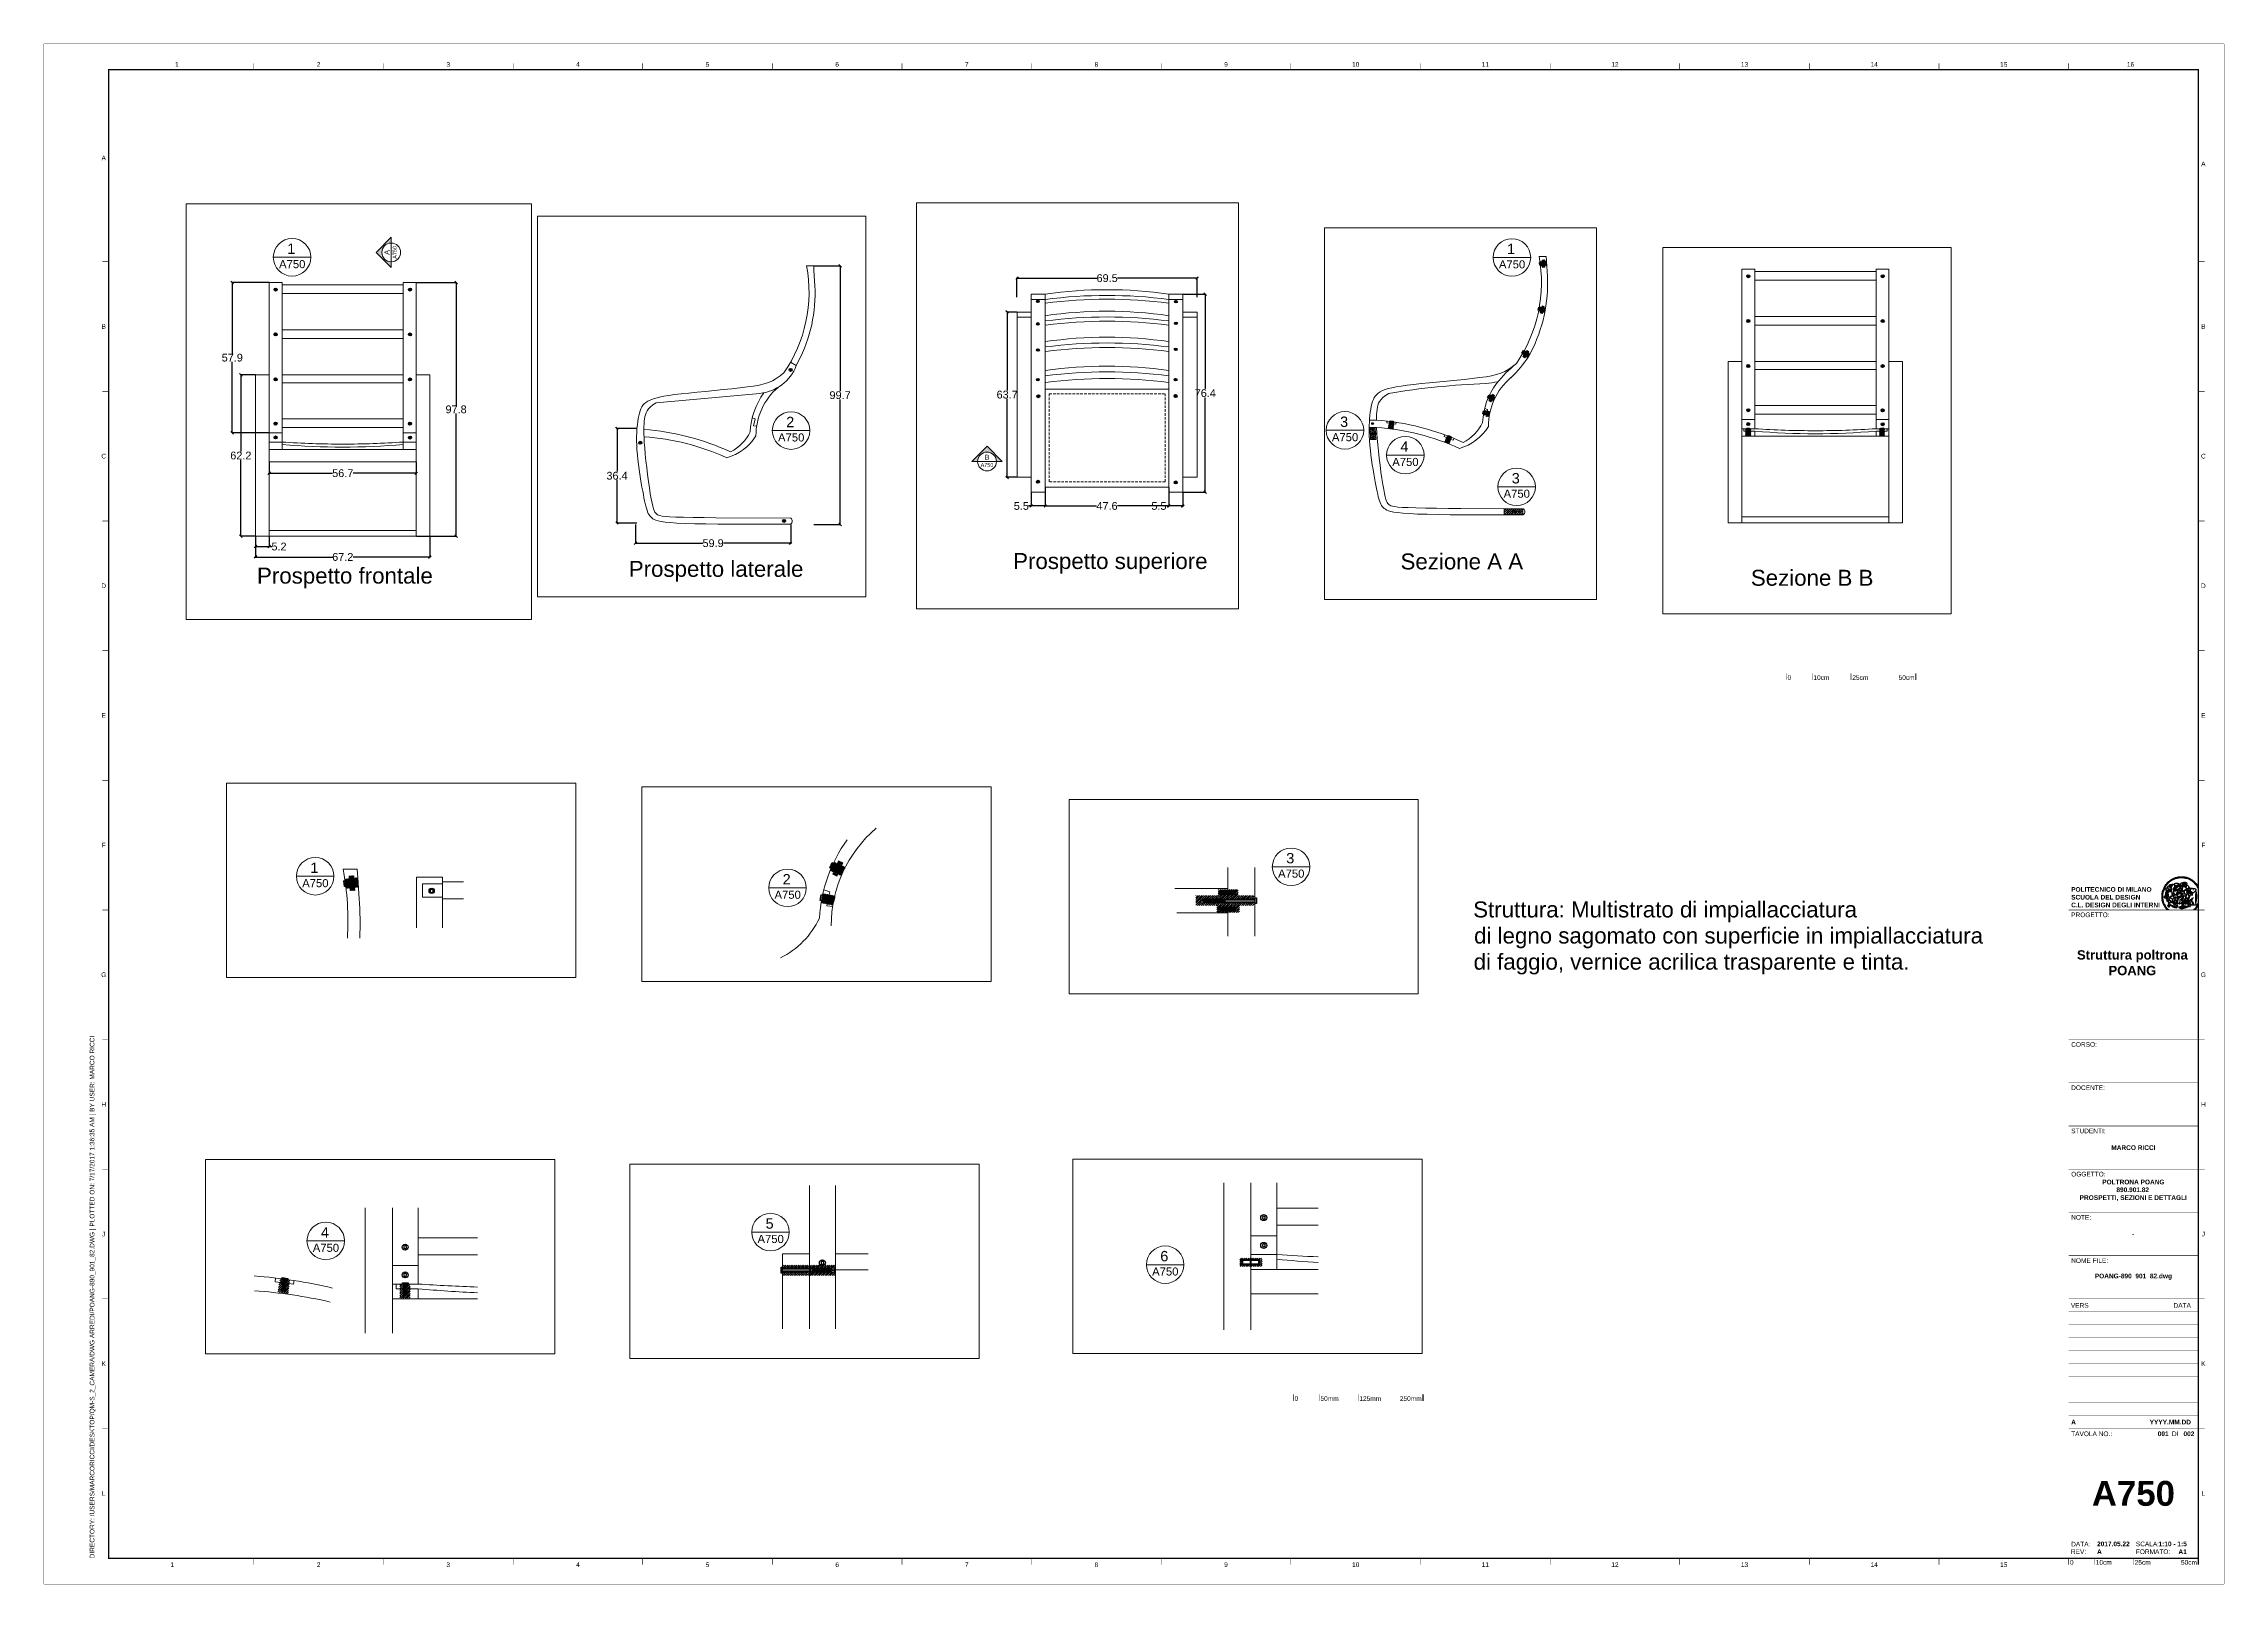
# Paper-space layout 'A750' of a CAD drawing. Header units: centimetres, sheet in millimetres. Extents: x 0 to 841, y 0 to 594.
# The model-space entities are those that its viewports show. They can reach past a viewport. Long polylines and large blocks are cut down to what shows.
import ezdxf
from ezdxf.enums import TextEntityAlignment as Align

# ---------------------------------------------------------------- set-up
doc = ezdxf.new("R2010")
doc.units = ezdxf.units.CM
doc.header["$MEASUREMENT"] = 0
doc.set_wipeout_variables(frame=1)
doc.linetypes.add('DASHEDX2', pattern=[1.5, 1, -0.5])
doc.linetypes.add('HIDDEN2', pattern=[0.1875, 0.125, -0.0625])
for name, color, linetype, lineweight in [('A-ANNO-SYMB', 5, 'Continuous', 18), ('A-FURN', 8, 'Continuous', 18), ('linee di prospetto', 6, 'Continuous', 18), ('retini', 245, 'Continuous', 18)]:
    doc.layers.add(name, color=color, linetype=linetype, lineweight=lineweight)
for name, color, linetype in [('anno', 1, 'Continuous'), ('G-ANNO-LOGO', 3, 'Continuous'), ('G-ANNO-TEXT', 3, 'Continuous'), ('G-ANNO-TTLB', 3, 'Continuous'), ('viti e cerniere', 3, 'Continuous')]:
    doc.layers.add(name, color=color, linetype=linetype)
doc.layers.add('G-ANNO-NPLT', color=210, linetype='Continuous', plot=False)
doc.styles.add('ARIAL', font='Arial.ttf')
doc.styles.add('ARIAL-BOLD', font='Arial Bold.ttf')
doc.styles.add('E-ARIAL', font='Arial.ttf')
doc.styles.get("Standard").update_dxf_attribs({"font": 'Arial.ttf'})
doc.dimstyles.get("Standard").update_dxf_attribs({"dimtxt": 3, "dimasz": 1, "dimexe": 0.18, "dimexo": 0.0625, "dimgap": 0.09, "dimtad": 0, "dimtih": 1, "dimtoh": 1, "dimdec": 1, "dimrnd": 0.0005, "dimzin": 0, "dimdsep": 46, "dimtxsty": 'Standard', "dimblk": 'OBLIQUE', "dimblk1": 'OBLIQUE', "dimblk2": 'OBLIQUE', "dimcen": 0.09, "dimadec": 0, "dimazin": 0, "dimtfac": 1, "dimtdec": 1, "dimtofl": 0, "dimtmove": 0, "dimatfit": 3, "dimldrblk": 'OBLIQUE', "dimfxl": 1, "dimtolj": 1, "dimtzin": 0, "dimarcsym": 0})
pattern_1 = [(25.92642, (-67.94888, 63.51783), (-0.10930415, 0.22483906), [])]
pattern_2 = [(7.025155, (-111.22176, 144.36913), (-0.03057628, 0.24812314), [])]
pattern_3 = [(12.59841, (-116.92216, 97.3549), (-0.05452902, 0.2439807), [])]

# ---------------------------------------------------------------- blocks, each defined once
blk = doc.blocks.new('A1_GRID_LAYOUT')
at = {"layer": 'G-ANNO-NPLT', "const_width": 0.18}
for points in [[(841, 594), (0, 594)], [(0, 0), (0, 594)], [(841, 0), (841, 594)], [(841, 0), (0, 0)]]:
    blk.add_lwpolyline(points, dxfattribs=at)
at = {"layer": 'G-ANNO-TTLB', "const_width": 0.5, "flags": 128}
blk.add_lwpolyline([(25, 584), (25, 10), (831, 10), (831, 584)], close=True, dxfattribs=at)
at = {"layer": 'G-ANNO-TTLB', "const_width": 0.18, "flags": 128}
for points in [[(81, 586.5), (81, 584)], [(131, 586.5), (131, 584)], [(181, 586.5), (181, 584)], [(231, 586.5), (231, 584)], [(281, 586.5), (281, 584)], [(331, 586.5), (331, 584)], [(381, 586.5), (381, 584)], [(431, 586.5), (431, 584)], [(481, 586.5), (481, 584)], [(531, 586.5), (531, 584)], [(581, 586.5), (581, 584)], [(631, 586.5), (631, 584)], [(681, 586.5), (681, 584)], [(731, 586.5), (731, 584)], [(781, 586.5), (781, 584)], [(0, 578.5), (0, 576)], [(25, 510), (22.5, 510)], [(833.5, 510), (831, 510)], [(25, 460), (22.5, 460)], [(833.5, 460), (831, 460)], [(25, 410), (22.5, 410)], [(833.5, 410), (831, 410)], [(25, 360), (22.5, 360)], [(833.5, 360), (831, 360)], [(25, 310), (22.5, 310)], [(833.5, 310), (831, 310)], [(25, 260), (22.5, 260)], [(833.5, 260), (831, 260)], [(25, 210), (22.5, 210)], [(833.5, 210), (831, 210)], [(25, 160), (22.5, 160)], [(833.5, 160), (831, 160)], [(25, 110), (22.5, 110)], [(833.5, 110), (831, 110)], [(833.5, 110), (831, 110)], [(25, 60), (22.5, 60)], [(833.5, 60), (831, 60)], [(833.5, 60), (831, 60)], [(81, 10), (81, 7.5)], [(131, 10), (131, 7.5)], [(181, 10), (181, 7.5)], [(231, 10), (231, 7.5)], [(281, 10), (281, 7.5)], [(331, 10), (331, 7.5)], [(381, 10), (381, 7.5)], [(431, 10), (431, 7.5)], [(481, 10), (481, 7.5)], [(531, 10), (531, 7.5)], [(581, 10), (581, 7.5)], [(631, 10), (631, 7.5)], [(681, 10), (681, 7.5)], [(731, 10), (731, 7.5)], [(781, 10), (781, 7.5)]]:
    blk.add_lwpolyline(points, dxfattribs=at)
at = {"layer": 'G-ANNO-TTLB', "const_width": 0.18}
blk.add_lwpolyline([(716.5, 10), (776.5, 10)], dxfattribs=at)
at = {"layer": 'G-ANNO-TEXT', "style": 'ARIAL'}
for s, p in [('1', (51.35, 586.07)), ('2', (106, 586.07)), ('3', (156, 586.07)), ('4', (206, 586.07)), ('5', (256, 586.07)), ('6', (306, 586.07)), ('7', (356, 586.07)), ('8', (406, 586.07)), ('9', (456, 586.07)), ('10', (506, 586.07)), ('11', (556, 586.07)), ('12', (606, 586.07)), ('13', (656, 586.07)), ('14', (706, 586.07)), ('15', (756, 586.07)), ('16', (804.89, 586.07)), ('A', (23.09, 549.98)), ('A', (832.98, 547.71)), ('B', (23.09, 485)), ('B', (832.98, 485)), ('C', (23.09, 435)), ('C', (832.98, 435)), ('D', (23.09, 385)), ('D', (832.98, 385)), ('E', (23.09, 335)), ('E', (832.98, 335)), ('F', (23.09, 285)), ('F', (832.98, 285)), ('G', (23.09, 235)), ('G', (832.98, 235)), ('H', (23.09, 185)), ('H', (832.98, 185)), ('J', (23.09, 135)), ('J', (832.98, 135)), ('K', (23.09, 85)), ('K', (832.98, 85)), ('L', (23.09, 35)), ('L', (832.98, 35)), ('2', (106, 7.51)), ('3', (156, 7.51)), ('6', (306, 7.51)), ('8', (406, 7.51)), ('9', (456, 7.51)), ('10', (506, 7.51)), ('12', (606, 7.51)), ('13', (656, 7.51)), ('1', (49.49, 7.51)), ('4', (206, 7.51)), ('5', (256, 7.51)), ('7', (356, 7.51)), ('11', (556, 7.51)), ('14', (706, 7.51)), ('15', (756, 7.51))]:
    blk.add_text(s, height=1.8, dxfattribs=at).set_placement(p, align=Align.MIDDLE_CENTER)
at = {"layer": 'G-ANNO-TEXT', "insert": (17.7, 9.95), "char_height": 1.8, "attachment_point": 1, "rotation": 90, "style": 'ARIAL'}
blk.add_mtext_dynamic_manual_height_columns('DIRECTORY: /USERS/MARCORICCI/DESKTOP/QM-S_2_CAMERA/DWG ARREDI/POANG-890_901_82.DWG | PLOTTED ON: 7/17/2017 1:36:35 AM | BY USER: MARCO RICCI', width=412.209, gutter_width=9, heights=[0], dxfattribs=at)
blk = doc.blocks.new('logoPolimi')
for p, q in [((-2.37, 0.12), (-2.16, 0.11)), ((-2.37, 0.01), (-2.16, 0.01)), ((-2.36, 0.23), (-2.15, 0.21)), ((-2.35, 0.34), (-2.14, 0.31)), ((-2.33, 0.45), (-2.12, 0.41)), ((-2.3, 0.55), (-2.1, 0.51)), ((-2.28, 0.66), (-2.07, 0.6)), ((-2.24, 0.77), (-2.04, 0.7)), ((-2.2, 0.87), (-2.01, 0.79)), ((-2.16, 0.97), (-1.97, 0.89)), ((-2.11, 1.07), (-1.93, 0.98)), ((-2.06, 1.17), (-1.88, 1.07)), ((-2.01, 1.26), (-1.83, 1.15)), ((-1.94, 1.36), (-1.77, 1.24)), ((-1.88, 1.45), (-1.71, 1.32)), ((-1.84, 0.03), (-1.82, 0.35)), ((-1.81, 1.53), (-1.65, 1.4)), ((-1.74, 1.61), (-1.58, 1.47)), ((-1.73, 0.59), (-1.73, 0.59)), ((-1.73, 0.59), (-1.73, 0.59)), ((-1.66, 1.69), (-1.51, 1.54)), ((-1.65, 0.57), (-1.65, 0.57)), ((-1.59, 1.12), (-1.59, 1.12)), ((-1.58, 1.77), (-1.44, 1.61)), ((-1.51, 0.55), (-1.51, 0.55)), ((-1.51, 0.55), (-1.51, 0.55)), ((-1.49, 1.84), (-1.36, 1.68)), ((-1.41, 1.91), (-1.28, 1.74)), ((-1.32, 1.97), (-1.2, 1.8)), ((-1.31, 0.79), (-1.21, 0.75)), ((-1.21, 0.75), (-1.31, 0.79)), ((-1.21, 0.75), (-1.31, 0.79)), ((-1.22, 2.03), (-1.11, 1.85)), ((-1.21, 0.75), (-1.21, 0.75)), ((-1.21, 0.75), (-1.21, 0.75)), ((-1.19, 0.76), (-1.19, 0.76)), ((-1.19, 0.76), (-1.19, 0.76)), ((-1.17, 0.99), (-1.18, 0.99)), ((-1.18, 0.99), (-1.17, 0.99)), ((-1.16, 0.57), (-1.16, 0.57)), ((-1.16, 0.57), (-1.16, 0.57)), ((-1.13, 2.09), (-1.03, 1.9)), ((-1.1, 0.01), (-0.99, 0.06)), ((-0.99, 0.06), (-1.1, 0.01)), ((-0.99, 0.06), (-1.1, 0.01)), ((-1.03, 2.14), (-0.94, 1.95)), ((-0.99, 0.06), (-0.99, 0.06)), ((-0.99, 0.06), (-0.99, 0.06)), ((-0.97, 0.79), (-0.98, 0.79)), ((-0.89, 0.84), (-0.97, 0.79)), ((-0.97, 0.79), (-0.89, 0.84)), ((-0.96, 1.41), (-0.96, 1.41)), ((-0.96, 1.41), (-0.96, 1.41)), ((-0.93, 2.18), (-0.84, 1.99)), ((-0.89, 0.84), (-0.82, 0.87)), ((-0.82, 0.87), (-0.89, 0.84)), ((-0.89, 0.84), (-0.82, 0.87)), ((-0.88, 0.83), (-0.89, 0.84)), ((-0.85, 1.39), (-0.85, 1.39)), ((-0.85, 1.39), (-0.85, 1.39)), ((-0.84, 0.14), (-0.84, 0.14)), ((-0.83, 2.22), (-0.75, 2.03)), ((-0.77, 1.08), (-0.78, 1.08)), ((-0.78, 1.08), (-0.77, 1.08)), ((-0.61, 1.12), (-0.77, 1.08)), ((-0.77, 1.08), (-0.61, 1.12)), ((-0.77, 1.08), (-0.61, 1.12)), ((-0.75, 1.3), (-0.76, 1.29)), ((-0.76, 1.29), (-0.75, 1.3)), ((-0.72, 2.26), (-0.66, 2.06)), ((-0.65, 0.99), (-0.7, 0.96)), ((-0.69, 0.18), (-0.68, 0.18)), ((-0.66, 0.93), (-0.66, 0.93)), ((-0.66, 0.93), (-0.64, 0.93)), ((-0.66, 0.93), (-0.66, 0.93)), ((-0.66, 0.93), (-0.66, 0.93)), ((-0.63, 1.01), (-0.63, 1.01)), ((-0.63, 1.01), (-0.62, 1.01)), ((-0.63, 0.66), (-0.63, 0.66)), ((-0.61, 2.29), (-0.56, 2.09)), ((-0.6, 1.12), (-0.61, 1.12)), ((-0.61, 1.12), (-0.6, 1.12)), ((-0.61, 1.12), (-0.6, 1.12)), ((-0.61, 0.86), (-0.57, 0.85)), ((-0.57, 0.85), (-0.61, 0.86)), ((-0.61, 0.86), (-0.57, 0.85)), ((-0.53, 1.08), (-0.6, 1.12)), ((-0.6, 1.12), (-0.6, 1.11)), ((-0.6, 1.12), (-0.53, 1.08)), ((-0.57, 0.8), (-0.59, 0.8)), ((-0.57, 0.85), (-0.53, 0.84)), ((-0.57, 0.85), (-0.57, 0.85)), ((-0.57, 0.85), (-0.57, 0.85)), ((-0.57, 0.85), (-0.53, 0.84)), ((-0.56, 0.29), (-0.49, 0.48)), ((-0.56, 0.14), (-0.56, 0.29)), ((-0.5, 0.11), (-0.56, 0.14)), ((-0.53, 0.84), (-0.51, 0.84)), ((-0.53, 0.84), (-0.51, 0.84)), ((-0.53, 0.84), (-0.53, 0.84)), ((-0.51, 2.32), (-0.46, 2.11)), ((-0.51, 0.11), (-0.51, 0.11)), ((-0.51, 0.11), (-0.51, 0.11)), ((-0.34, 0.33), (-0.5, 0.11)), ((-0.49, 0.48), (-0.41, 0.55)), ((-0.42, 0.8), (-0.47, 0.79)), ((-0.42, 0.8), (-0.47, 0.79)), ((-0.47, 0.79), (-0.45, 0.76)), ((-0.47, 0.79), (-0.45, 0.76)), ((-0.45, 1.14), (-0.42, 1.11)), ((-0.42, 1.26), (-0.36, 1.22)), ((-0.41, 0.55), (-0.34, 0.49)), ((-0.4, 2.34), (-0.36, 2.13)), ((-0.4, 1.37), (-0.38, 1.38)), ((-0.39, 1.37), (-0.4, 1.37)), ((-0.35, 1.33), (-0.4, 1.37)), ((-0.39, 1.24), (-0.4, 1.23)), ((-0.38, 1.14), (-0.38, 1.14)), ((-0.34, 0.49), (-0.09, 0.48)), ((-0.16, 0.32), (-0.34, 0.33)), ((-0.14, 0.32), (-0.31, 0.34)), ((-0.29, 2.35), (-0.26, 2.14)), ((-0.28, 1.3), (-0.29, 1.3)), ((-0.28, 1.3), (-0.28, 1.3)), ((-0.18, 2.36), (-0.16, 2.15)), ((-0.16, 1.24), (-0.16, 1.25)), ((-0.16, 1.25), (-0.16, 1.25)), ((-0.16, 0.49), (-0.14, 0.64)), ((-0.06, 0.27), (-0.16, 0.32)), ((-0.1, 0.88), (-0.09, 0.87)), ((-0.08, 1.37), (-0.08, 1.38)), ((-0.08, 1.23), (-0.05, 1.21)), ((-0.05, 1.21), (-0.08, 1.23)), ((-0.08, 1.23), (-0.05, 1.21)), ((-0.07, 2.37), (-0.06, 2.16)), ((-0.03, 0.26), (-0.06, 0.27)), ((-0.05, 1.21), (-0.04, 1.21)), ((-0.04, 1.21), (-0.05, 1.21)), ((-0.04, 1.21), (-0.04, 1.21)), ((-0.04, 1.21), (-0.04, 1.21)), ((-0.04, 0.48), (-0.03, 0.26)), ((0.03, 1.15), (0.03, 1.15)), ((0.03, 0.66), (0.03, 0.67)), ((0.04, 2.37), (0.04, 2.16)), ((0.07, 0.58), (0.07, 0.57)), ((0.1, 1.18), (0.1, 1.18)), ((0.1, 0.84), (0.1, 0.84)), ((0.13, 1.32), (0.17, 1.19)), ((0.15, 2.36), (0.14, 2.16)), ((0.14, 0.71), (0.34, 0.65)), ((0.31, 0.56), (0.17, 0.63)), ((0.26, 2.36), (0.24, 2.15)), ((0.27, 1.61), (0.27, 1.61)), ((0.27, 1.61), (0.27, 1.61)), ((0.27, 1.61), (0.27, 1.61)), ((0.29, 1.29), (0.29, 1.29)), ((0.29, 1.29), (0.29, 1.29)), ((0.29, 1.29), (0.29, 1.29)), ((0.29, 1.29), (0.29, 1.29)), ((0.33, 0.49), (0.34, 0.49)), ((0.33, 0.03), (0.35, 0.03)), ((0.33, 0.03), (0.35, 0.03)), ((0.37, 2.34), (0.34, 2.13)), ((0.34, 0.65), (0.34, 0.64)), ((0.35, 0.03), (0.57, 0.06)), ((0.35, 0.03), (0.57, 0.06)), ((0.35, 0.03), (0.35, 0.03)), ((0.35, 0.03), (0.35, 0.03)), ((0.38, 1.36), (0.37, 1.35)), ((0.38, 0.34), (0.37, 0.34)), ((0.38, 0.34), (0.38, 0.34)), ((0.43, 0.67), (0.39, 0.64)), ((0.48, 2.32), (0.44, 2.12)), ((0.49, 1.05), (0.51, 1.13)), ((0.51, 1.13), (0.49, 1.05)), ((0.49, 1.05), (0.51, 1.13)), ((0.51, 1.31), (0.5, 1.29)), ((0.51, 1.13), (0.52, 1.23)), ((0.52, 1.23), (0.51, 1.23)), ((0.51, 1.23), (0.52, 1.23)), ((0.52, 1.23), (0.51, 1.13)), ((0.51, 1.13), (0.52, 1.23)), ((0.52, 1.24), (0.6, 1.37)), ((0.52, 1.23), (0.6, 1.36)), ((0.6, 1.36), (0.52, 1.23)), ((0.52, 1.23), (0.52, 1.23)), ((0.52, 1.23), (0.52, 1.24)), ((0.52, 1.23), (0.52, 1.23)), ((0.55, 1.07), (0.53, 1.06)), ((0.53, 1.04), (0.53, 1.06)), ((0.53, 1.05), (0.53, 1.04)), ((0.59, 2.3), (0.54, 2.09)), ((0.54, 0.3), (0.63, 0.32)), ((0.54, -0.08), (0.61, 0.06)), ((0.61, 0.06), (0.54, -0.08)), ((0.54, -0.08), (0.61, 0.06)), ((0.56, 0.19), (0.59, 0.21)), ((0.57, 1.07), (0.57, 1.07)), ((0.57, 1.07), (0.57, 1.07)), ((0.57, 1.07), (0.57, 1.07)), ((0.57, 1.07), (0.57, 1.07)), ((0.57, 1.07), (0.57, 1.07)), ((0.57, 1.07), (0.57, 1.07)), ((0.57, 1.07), (0.57, 1.07)), ((0.58, 0.3), (0.59, 0.29)), ((0.59, 0.78), (0.59, 0.79)), ((0.59, 0.79), (0.59, 0.79)), ((0.59, 0.79), (0.59, 0.79)), ((0.59, 0.79), (0.59, 0.78)), ((0.61, 0.06), (0.6, 0.07)), ((0.6, 0.07), (0.61, 0.06)), ((0.61, 0.06), (0.61, 0.07)), ((0.62, 0.21), (0.65, 0.22)), ((0.69, 2.27), (0.63, 2.07)), ((0.64, 1.37), (0.65, 1.37)), ((0.69, 0.86), (0.68, 0.86)), ((0.68, 0.86), (0.69, 0.86)), ((0.68, 0.76), (0.68, 0.76)), ((0.8, 2.23), (0.73, 2.03)), ((0.76, 0.26), (0.76, 0.26)), ((0.9, 2.19), (0.82, 2)), ((0.82, 0.35), (0.84, 0.36)), ((0.82, 0.35), (0.82, 0.35)), ((0.84, 0.36), (0.84, 0.37)), ((0.85, 0.34), (1.05, 0.35)), ((1, 2.15), (0.91, 1.96)), ((0.93, 1.05), (0.93, 1.05)), ((0.93, 1.05), (0.93, 1.05)), ((0.93, 1.05), (0.93, 1.04)), ((0.93, 1.05), (0.93, 1.05)), ((0.97, 0.66), (0.96, 0.66)), ((1.01, 0.97), (0.98, 0.96)), ((1.1, 2.1), (1, 1.91)), ((1.2, 2.04), (1.09, 1.86)), ((1.17, 0.96), (1.17, 0.95)), ((1.17, 0.95), (1.17, 0.95)), ((1.29, 1.99), (1.18, 1.81)), ((1.38, 1.92), (1.26, 1.75)), ((1.34, 0.37), (1.26, 0.04)), ((1.27, 0.37), (1.27, 0.38)), ((1.28, 0.95), (1.28, 0.95)), ((1.47, 1.86), (1.34, 1.69)), ((1.37, 0.73), (1.46, 0.81)), ((1.41, 0.4), (1.41, 0.41)), ((1.56, 1.79), (1.42, 1.63)), ((1.64, 1.71), (1.49, 1.56)), ((1.49, 0.9), (1.57, 0.92)), ((1.72, 1.63), (1.56, 1.49)), ((1.67, 0.6), (1.57, 0.53)), ((1.79, 1.55), (1.63, 1.41)), ((1.86, 1.47), (1.7, 1.34)), ((1.93, 1.38), (1.76, 1.26)), ((1.99, 1.29), (1.81, 1.17)), ((2.05, 1.19), (1.87, 1.09)), ((2.1, 1.1), (1.92, 1)), ((2.15, 1), (1.96, 0.91)), ((2.19, 0.9), (2, 0.82)), ((2.23, 0.79), (2.04, 0.72)), ((2.27, 0.69), (2.07, 0.63)), ((2.3, 0.58), (2.09, 0.53)), ((2.32, 0.47), (2.12, 0.43)), ((2.34, 0.37), (2.13, 0.33)), ((2.36, 0.26), (2.15, 0.23)), ((2.37, 0.15), (2.16, 0.13)), ((2.37, 0.04), (2.16, 0.03)), ((-2.37, -0.1), (-2.16, -0.09)), ((-2.36, -0.21), (-2.15, -0.19)), ((-2.35, -0.32), (-2.14, -0.29)), ((-2.33, -0.43), (-2.12, -0.39)), ((-2.31, -0.54), (-2.1, -0.49)), ((-2.28, -0.65), (-2.08, -0.59)), ((-2.25, -0.75), (-2.05, -0.69)), ((-2.21, -0.86), (-2.02, -0.78)), ((-2.17, -0.96), (-1.98, -0.87)), ((-2.12, -1.06), (-1.93, -0.96)), ((-2.07, -1.16), (-1.89, -1.05)), ((-2.04, -0.15), (-1.97, -0.2)), ((-2.01, -1.25), (-1.84, -1.14)), ((-1.95, -1.34), (-1.78, -1.22)), ((-1.89, -1.43), (-1.72, -1.31)), ((-1.82, -1.52), (-1.66, -1.38)), ((-1.75, -1.6), (-1.59, -1.46)), ((-1.67, -1.68), (-1.52, -1.53)), ((-1.58, -0.12), (-1.6, -0.18)), ((-1.6, -0.18), (-1.58, -0.28)), ((-1.57, -0.54), (-1.59, -0.54)), ((-1.59, -0.54), (-1.59, -0.54)), ((-1.59, -1.76), (-1.45, -1.6)), ((-1.56, -0.32), (-1.56, -0.31)), ((-1.56, -0.31), (-1.56, -0.31)), ((-1.53, -0.65), (-1.53, -0.65)), ((-1.53, -0.65), (-1.53, -0.65)), ((-1.51, -1.83), (-1.37, -1.67)), ((-1.48, -0.86), (-1.48, -0.85)), ((-1.42, -0.37), (-1.42, -0.37)), ((-1.42, -1.9), (-1.29, -1.73)), ((-1.38, -0.46), (-1.38, -0.46)), ((-1.33, -1.96), (-1.21, -1.79)), ((-1.31, -0.24), (-1.31, -0.23)), ((-1.31, -0.23), (-1.31, -0.24)), ((-1.24, -2.02), (-1.13, -1.84)), ((-1.23, -0.19), (-1.23, -0.19)), ((-1.23, -0.19), (-1.23, -0.19)), ((-1.23, -0.19), (-1.23, -0.19)), ((-1.23, -0.19), (-1.23, -0.19)), ((-1.14, -2.08), (-1.04, -1.89)), ((-1.04, -2.13), (-0.95, -1.94)), ((-1.01, -0.39), (-1.02, -0.39)), ((-1.02, -0.39), (-1.01, -0.39)), ((-1.02, -0.7), (-1.02, -0.7)), ((-1.02, -0.7), (-1.02, -0.7)), ((-1.02, -0.7), (-1.02, -0.7)), ((-0.94, -2.18), (-0.86, -1.98)), ((-0.84, -2.22), (-0.77, -2.02)), ((-0.79, -0.51), (-0.83, -0.58)), ((-0.83, -0.58), (-0.79, -0.51)), ((-0.83, -0.58), (-0.79, -0.51)), ((-0.78, -1.05), (-0.83, -0.94)), ((-0.83, -0.94), (-0.78, -1.05)), ((-0.83, -0.94), (-0.83, -0.94)), ((-0.83, -0.94), (-0.78, -1.05)), ((-0.82, -1.23), (-0.82, -1.23)), ((-0.82, -1.23), (-0.77, -1.23)), ((-0.77, -1.23), (-0.82, -1.23)), ((-0.82, -1.23), (-0.82, -1.23)), ((-0.77, -1.23), (-0.82, -1.23)), ((-0.75, -0.96), (-0.8, -0.89)), ((-0.8, -0.89), (-0.79, -0.92)), ((-0.79, -0.92), (-0.8, -0.89)), ((-0.8, -0.89), (-0.75, -0.96)), ((-0.79, -0.92), (-0.8, -0.89)), ((-0.8, -0.89), (-0.8, -0.89)), ((-0.8, -0.89), (-0.75, -0.96)), ((-0.79, -0.92), (-0.78, -0.95)), ((-0.78, -0.95), (-0.79, -0.92)), ((-0.78, -0.95), (-0.79, -0.92)), ((-0.77, -0.49), (-0.78, -0.48)), ((-0.78, -0.48), (-0.77, -0.49)), ((-0.78, -0.95), (-0.76, -1)), ((-0.76, -1), (-0.78, -0.95)), ((-0.76, -1), (-0.78, -0.95)), ((-0.71, -0.89), (-0.75, -0.87)), ((-0.75, -0.87), (-0.71, -0.89)), ((-0.75, -0.87), (-0.71, -0.89)), ((-0.72, -1.01), (-0.75, -0.96)), ((-0.75, -0.96), (-0.72, -1.01)), ((-0.75, -0.96), (-0.72, -1.01)), ((-0.74, -2.25), (-0.67, -2.05)), ((-0.64, -0.93), (-0.71, -0.89)), ((-0.71, -0.89), (-0.64, -0.93)), ((-0.71, -0.89), (-0.64, -0.93)), ((-0.66, -0.53), (-0.66, -0.53)), ((-0.66, -0.53), (-0.66, -0.53)), ((-0.66, -0.53), (-0.66, -0.53)), ((-0.63, -2.29), (-0.57, -2.08)), ((-0.52, -2.31), (-0.48, -2.11)), ((-0.39, -0.81), (-0.51, -0.69)), ((-0.51, -1.04), (-0.5, -1.04)), ((-0.48, -0.42), (-0.48, -0.42)), ((-0.48, -0.42), (-0.48, -0.42)), ((-0.48, -0.42), (-0.48, -0.42)), ((-0.42, -2.33), (-0.38, -2.13)), ((-0.41, -0.51), (-0.41, -0.51)), ((-0.38, -0.05), (-0.39, -0.12)), ((-0.39, -0.12), (-0.37, -0.1)), ((-0.35, -0.14), (-0.37, -0.08)), ((-0.37, -0.09), (-0.37, -0.09)), ((-0.33, -0.12), (-0.35, -0.14)), ((-0.32, -0.14), (-0.35, -0.14)), ((-0.35, -0.18), (-0.34, -0.22)), ((-0.34, -0.08), (-0.29, -0.16)), ((-0.34, -0.22), (-0.34, -0.22)), ((-0.27, -0.17), (-0.32, -0.14)), ((-0.31, -2.35), (-0.28, -2.14)), ((-0.25, -0.91), (-0.26, -0.9)), ((-0.26, -1.29), (0.1, -1.2)), ((0.1, -1.2), (-0.26, -1.29)), ((0.08, -1.4), (-0.26, -1.29)), ((-0.26, -1.29), (0.08, -1.4)), ((-0.26, -1.38), (-0.26, -1.29)), ((-0.26, -1.29), (-0.26, -1.29)), ((-0.26, -1.29), (-0.26, -1.38)), ((-0.26, -1.29), (0.08, -1.4)), ((-0.26, -1.29), (-0.26, -1.29)), ((0.08, -1.49), (-0.26, -1.38)), ((-0.26, -1.38), (0.09, -1.49)), ((-0.2, -2.36), (-0.18, -2.15)), ((-0.14, -0.15), (-0.16, -0.13)), ((-0.11, -0.04), (-0.12, -0.05)), ((-0.09, -2.37), (-0.08, -2.16)), ((-0.04, -0.41), (-0.01, -0.44)), ((-0.01, -0.44), (-0.04, -0.41)), ((-0.04, -0.41), (-0.01, -0.44)), ((0.03, -2.37), (0.02, -2.16)), ((0.07, -0.84), (0.07, -0.84)), ((0.07, -0.84), (0.07, -0.84)), ((0.1, -1.2), (0.08, -1.32)), ((0.08, -1.32), (0.13, -1.2)), ((0.08, -1.4), (0.72, -1.22)), ((0.72, -1.22), (0.08, -1.4)), ((0.08, -1.4), (0.72, -1.22)), ((0.72, -1.31), (0.08, -1.49)), ((0.08, -1.44), (0.08, -1.4)), ((0.08, -1.4), (0.08, -1.44)), ((0.08, -1.4), (0.08, -1.49)), ((0.08, -1.49), (0.08, -1.44)), ((0.08, -1.44), (0.08, -1.44)), ((0.08, -1.44), (0.08, -1.45)), ((0.08, -1.45), (0.08, -1.46)), ((0.08, -1.46), (0.08, -1.49)), ((0.1, -1.01), (0.09, -0.86)), ((0.1, -1.01), (0.09, -0.86)), ((0.09, -1.49), (0.72, -1.31)), ((0.1, -1.2), (0.12, -1.04)), ((0.12, -1.04), (0.1, -1.2)), ((0.13, -1.2), (0.1, -1.2)), ((0.1, -1.2), (0.13, -1.2)), ((0.13, -1.2), (0.1, -1.2)), ((0.1, -1.2), (0.1, -1.2)), ((0.11, -0.44), (0.11, -0.44)), ((0.11, -0.44), (0.11, -0.44)), ((0.12, -0.21), (0.12, -0.21)), ((0.12, -0.21), (0.12, -0.21)), ((0.12, -0.21), (0.12, -0.21)), ((0.12, -0.21), (0.12, -0.21)), ((0.12, -0.21), (0.12, -0.21)), ((0.12, -0.21), (0.12, -0.21)), ((0.12, -0.21), (0.12, -0.21)), ((0.12, -0.21), (0.12, -0.21)), ((0.12, -0.21), (0.12, -0.21)), ((0.12, -0.21), (0.12, -0.21)), ((0.12, -0.21), (0.12, -0.21)), ((0.12, -0.21), (0.12, -0.21)), ((0.12, -0.21), (0.12, -0.21)), ((0.12, -0.56), (0.14, -0.53)), ((0.14, -0.53), (0.12, -0.56)), ((0.12, -0.56), (0.14, -0.53)), ((0.12, -1.04), (0.12, -1.04)), ((0.12, -1.04), (0.12, -1.04)), ((0.12, -1.04), (0.12, -1.04)), ((0.14, -2.37), (0.12, -2.16)), ((0.21, -0.99), (0.13, -1.2)), ((0.13, -1.2), (0.21, -0.99)), ((0.36, -1.14), (0.13, -1.2)), ((0.13, -1.2), (0.26, -1.17)), ((0.14, -0.53), (0.16, -0.49)), ((0.16, -0.49), (0.14, -0.53)), ((0.14, -0.53), (0.16, -0.49)), ((0.16, -0.49), (0.16, -0.49)), ((0.16, -0.49), (0.16, -0.49)), ((0.28, -1.19), (0.21, -0.99)), ((0.21, -0.99), (0.31, -1.27)), ((0.25, -2.36), (0.22, -2.15)), ((0.24, -0.17), (0.24, -0.16)), ((0.24, -0.16), (0.24, -0.17)), ((0.25, -0.84), (0.25, -0.88)), ((0.25, -0.88), (0.25, -0.84)), ((0.25, -0.88), (0.25, -0.84)), ((0.25, -0.88), (0.29, -1.17)), ((0.26, -0.88), (0.25, -0.88)), ((0.31, -1.27), (0.25, -0.88)), ((0.26, -1.17), (0.28, -1.16)), ((0.28, -1.16), (0.36, -1.14)), ((0.29, -1.17), (0.28, -1.19)), ((0.35, -2.34), (0.32, -2.14)), ((0.36, -1.14), (0.72, -1.22)), ((0.72, -1.22), (0.36, -1.14)), ((0.46, -2.32), (0.42, -2.12)), ((0.49, -0.31), (0.49, -0.31)), ((0.49, -0.31), (0.49, -0.31)), ((0.5, -0.27), (0.5, -0.27)), ((0.51, -0.27), (0.51, -0.27)), ((0.57, -2.3), (0.52, -2.1)), ((0.68, -2.27), (0.62, -2.07)), ((0.78, -2.24), (0.71, -2.04)), ((0.72, -0.81), (0.75, -0.89)), ((0.72, -1.22), (0.72, -1.31)), ((0.72, -1.31), (0.72, -1.22)), ((0.74, -0.23), (0.74, -0.23)), ((0.74, -0.23), (0.75, -0.24)), ((0.75, -0.23), (0.75, -0.23)), ((0.89, -2.2), (0.81, -2)), ((0.86, -0.25), (0.82, -0.34)), ((0.87, -0.22), (0.86, -0.23)), ((0.87, -0.22), (0.86, -0.25)), ((0.99, -2.15), (0.9, -1.96)), ((0.96, -0.58), (0.96, -0.57)), ((1.09, -2.11), (0.99, -1.92)), ((1.05, -1.05), (1.04, -1.05)), ((1.19, -2.05), (1.08, -1.87)), ((1.28, -2), (1.17, -1.82)), ((1.37, -1.93), (1.25, -1.76)), ((1.31, -0.27), (1.3, -0.26)), ((1.3, -0.26), (1.3, -0.26)), ((1.3, -0.26), (1.3, -0.26)), ((1.3, -0.26), (1.31, -0.27)), ((1.3, -0.26), (1.3, -0.26)), ((1.46, -1.87), (1.33, -1.7)), ((1.54, -1.8), (1.41, -1.64)), ((1.63, -1.72), (1.48, -1.57)), ((1.71, -1.65), (1.55, -1.5)), ((1.78, -1.57), (1.62, -1.43)), ((1.85, -1.48), (1.69, -1.35)), ((1.92, -1.39), (1.75, -1.27)), ((1.98, -1.3), (1.81, -1.19)), ((2.04, -1.21), (1.86, -1.1)), ((2.09, -1.11), (1.91, -1.01)), ((2.14, -1.01), (1.95, -0.92)), ((2.19, -0.91), (1.99, -0.83)), ((2.23, -0.81), (2.03, -0.74)), ((2.26, -0.7), (2.06, -0.64)), ((2.29, -0.6), (2.09, -0.55)), ((2.32, -0.49), (2.11, -0.45)), ((2.34, -0.38), (2.13, -0.35)), ((2.35, -0.27), (2.15, -0.25)), ((2.37, -0.08), (2.16, -0.07)), ((2.36, -0.16), (2.16, -0.15))]:
    blk.add_line(p, q)
for points in [[(-1.9, 0.12), (-1.94, 0.02), (-2.05, -0.09), (-2.05, -0.09)], [(-1.86, 0.38), (-1.86, 0.38), (-1.87, 0.19), (-1.9, 0.12)], [(-1.76, 0.6), (-1.76, 0.6), (-1.84, 0.57), (-1.86, 0.38)], [(-1.86, -0.04), (-1.84, 0.02), (-1.84, 0.03), (-1.84, 0.03)], [(-1.82, 0.78), (-1.83, 0.8), (-1.85, 0.86), (-1.83, 0.88)], [(-1.82, 0.78), (-1.83, 0.8), (-1.85, 0.86), (-1.83, 0.88)], [(-1.83, 0.88), (-1.81, 0.9), (-1.76, 0.96), (-1.76, 0.96)], [(-1.83, 0.88), (-1.81, 0.9), (-1.76, 0.96), (-1.76, 0.96)], [(-1.76, 0.6), (-1.83, 0.7), (-1.78, 0.74), (-1.78, 0.74)], [(-1.78, 0.74), (-1.79, 0.74), (-1.83, 0.7), (-1.76, 0.6)], [(-1.78, 0.74), (-1.8, 0.76), (-1.81, 0.78), (-1.82, 0.78)], [(-1.78, 0.74), (-1.8, 0.76), (-1.81, 0.78), (-1.82, 0.78)], [(-1.82, 0.35), (-1.81, 0.5), (-1.73, 0.59), (-1.73, 0.59)], [(-1.82, -0.19), (-1.73, -0.07), (-1.75, 0.14), (-1.75, 0.3)], [(-1.75, 0.33), (-1.75, 0.17), (-1.73, -0.05), (-1.8, -0.17)], [(-1.78, 0.74), (-1.75, 0.72), (-1.72, 0.69), (-1.68, 0.7)], [(-1.68, 0.7), (-1.72, 0.69), (-1.75, 0.72), (-1.78, 0.74)], [(-1.68, 0.7), (-1.72, 0.69), (-1.75, 0.72), (-1.78, 0.74)], [(-1.78, 0.74), (-1.78, 0.74), (-1.78, 0.74), (-1.78, 0.74)], [(-1.76, 0.96), (-1.68, 1.1), (-1.59, 1.12), (-1.59, 1.12)], [(-1.76, 0.96), (-1.68, 1.1), (-1.6, 1.12), (-1.6, 1.12)], [(-1.73, 0.59), (-1.74, 0.59), (-1.75, 0.6), (-1.76, 0.6)], [(-1.73, 0.59), (-1.74, 0.59), (-1.75, 0.6), (-1.76, 0.6)], [(-1.75, 0.3), (-1.76, 0.47), (-1.65, 0.57), (-1.65, 0.57)], [(-1.65, 0.57), (-1.65, 0.57), (-1.76, 0.5), (-1.75, 0.33)], [(-1.65, 0.57), (-1.68, 0.58), (-1.7, 0.58), (-1.73, 0.59)], [(-1.65, 0.57), (-1.68, 0.58), (-1.7, 0.58), (-1.73, 0.59)], [(-1.5, 0.71), (-1.53, 0.74), (-1.61, 0.71), (-1.68, 0.7)], [(-1.68, 0.7), (-1.61, 0.71), (-1.53, 0.73), (-1.5, 0.71)], [(-1.5, 0.71), (-1.53, 0.73), (-1.61, 0.71), (-1.68, 0.7)], [(-1.51, 0.55), (-1.56, 0.56), (-1.61, 0.56), (-1.65, 0.57)], [(-1.65, 0.57), (-1.61, 0.56), (-1.56, 0.56), (-1.51, 0.55)], [(-1.51, 0.55), (-1.56, 0.56), (-1.61, 0.56), (-1.65, 0.57)], [(-1.59, 1.12), (-1.6, 1.06), (-1.61, 0.99), (-1.61, 0.97)], [(-1.61, 0.97), (-1.61, 0.99), (-1.6, 1.06), (-1.59, 1.12)], [(-1.61, 0.97), (-1.61, 0.99), (-1.6, 1.06), (-1.59, 1.12)], [(-1.61, 0.97), (-1.61, 0.95), (-1.56, 0.88), (-1.54, 0.87)], [(-1.54, 0.87), (-1.56, 0.88), (-1.61, 0.95), (-1.61, 0.97)], [(-1.54, 0.87), (-1.56, 0.88), (-1.61, 0.96), (-1.61, 0.97)], [(-1.59, 1.12), (-1.59, 1.13), (-1.59, 1.15), (-1.58, 1.16)], [(-1.59, 1.12), (-1.59, 1.13), (-1.59, 1.15), (-1.58, 1.16)], [(-1.58, 1.16), (-1.57, 1.21), (-1.52, 1.23), (-1.49, 1.25)], [(-1.58, 1.16), (-1.57, 1.21), (-1.52, 1.23), (-1.49, 1.25)], [(-1.58, 0.36), (-1.58, 0.48), (-1.51, 0.55), (-1.51, 0.55)], [(-1.51, 0.55), (-1.51, 0.55), (-1.58, 0.48), (-1.58, 0.36)], [(-1.51, 0.55), (-1.51, 0.55), (-1.58, 0.48), (-1.58, 0.36)], [(-1.55, 0.04), (-1.55, 0.08), (-1.58, 0.25), (-1.58, 0.36)], [(-1.58, 0.36), (-1.58, 0.25), (-1.55, 0.08), (-1.55, 0.04)], [(-1.58, 0.36), (-1.58, 0.25), (-1.55, 0.08), (-1.55, 0.04)], [(-1.58, -0.12), (-1.57, -0.06), (-1.55, 0.02), (-1.55, 0.04)], [(-1.55, 0.04), (-1.55, 0.02), (-1.57, -0.06), (-1.58, -0.12)], [(-1.55, 0.04), (-1.55, 0.02), (-1.56, -0.04), (-1.57, -0.1)], [(-1.54, 0.87), (-1.52, 0.85), (-1.47, 0.83), (-1.44, 0.83)], [(-1.44, 0.83), (-1.47, 0.83), (-1.52, 0.85), (-1.54, 0.87)], [(-1.45, 0.83), (-1.47, 0.83), (-1.52, 0.85), (-1.54, 0.87)], [(-1.51, 0.55), (-1.33, 0.54), (-1.16, 0.57), (-1.16, 0.57)], [(-1.16, 0.57), (-1.16, 0.57), (-1.33, 0.54), (-1.51, 0.55)], [(-1.16, 0.57), (-1.16, 0.57), (-1.33, 0.54), (-1.51, 0.55)], [(-1.5, 0.71), (-1.46, 0.68), (-1.4, 0.62), (-1.33, 0.66)], [(-1.33, 0.66), (-1.4, 0.62), (-1.46, 0.68), (-1.5, 0.71)], [(-1.33, 0.66), (-1.4, 0.62), (-1.46, 0.68), (-1.5, 0.71)], [(-1.49, 1.25), (-1.46, 1.26), (-1.42, 1.33), (-1.39, 1.36)], [(-1.49, 1.25), (-1.46, 1.27), (-1.43, 1.34), (-1.39, 1.36)], [(-1.31, 0.79), (-1.33, 0.79), (-1.42, 0.83), (-1.45, 0.83)], [(-1.44, 0.83), (-1.42, 0.83), (-1.33, 0.79), (-1.31, 0.79)], [(-1.31, 0.79), (-1.33, 0.79), (-1.42, 0.83), (-1.44, 0.83)], [(-1.35, 1.1), (-1.4, 1.17), (-1.36, 1.23), (-1.29, 1.31)], [(-1.29, 1.31), (-1.36, 1.23), (-1.4, 1.17), (-1.35, 1.1)], [(-1.35, 1.1), (-1.4, 1.17), (-1.36, 1.23), (-1.29, 1.31)], [(-1.39, 1.36), (-1.35, 1.38), (-1.26, 1.4), (-1.19, 1.41)], [(-1.39, 1.36), (-1.35, 1.38), (-1.26, 1.4), (-1.19, 1.41)], [(-1.18, 0.99), (-1.24, 0.97), (-1.3, 1.03), (-1.35, 1.1)], [(-1.35, 1.1), (-1.3, 1.03), (-1.24, 0.97), (-1.18, 0.99)], [(-1.18, 1), (-1.24, 0.97), (-1.3, 1.03), (-1.35, 1.1)], [(-1.33, 0.66), (-1.28, 0.7), (-1.23, 0.73), (-1.21, 0.75)], [(-1.21, 0.75), (-1.23, 0.73), (-1.28, 0.7), (-1.33, 0.66)], [(-1.21, 0.75), (-1.23, 0.73), (-1.28, 0.7), (-1.33, 0.66)], [(-1.29, 1.31), (-1.22, 1.39), (-1.01, 1.41), (-0.96, 1.41)], [(-0.96, 1.41), (-1.01, 1.41), (-1.22, 1.39), (-1.29, 1.31)], [(-1.29, 1.31), (-1.22, 1.39), (-1.01, 1.41), (-0.96, 1.41)], [(-1.24, -0.02), (-1.21, -0.01), (-1.1, 0.01), (-1.1, 0.01)], [(-1.1, 0.01), (-1.1, 0.01), (-1.21, -0.01), (-1.24, -0.02)], [(-1.1, 0.01), (-1.1, 0.01), (-1.21, -0.01), (-1.24, -0.02)], [(-1.21, 0.75), (-1.2, 0.75), (-1.19, 0.76), (-1.19, 0.76)], [(-1.19, 0.76), (-1.19, 0.76), (-1.2, 0.75), (-1.21, 0.75)], [(-1.19, 0.76), (-1.19, 0.76), (-1.2, 0.76), (-1.21, 0.75)], [(-1.19, 1.41), (-1.11, 1.43), (-0.97, 1.41), (-0.97, 1.41)], [(-1.19, 1.41), (-1.12, 1.43), (-0.98, 1.41), (-0.98, 1.41)], [(-1.19, 0.76), (-1.19, 0.77), (-1.18, 0.78), (-1.18, 0.79)], [(-1.18, 0.79), (-1.18, 0.78), (-1.19, 0.77), (-1.19, 0.76)], [(-1.19, 0.76), (-1.19, 0.77), (-1.19, 0.78), (-1.18, 0.79)], [(-1.18, 0.68), (-1.18, 0.68), (-1.19, 0.71), (-1.19, 0.76)], [(-1.19, 0.76), (-1.19, 0.71), (-1.18, 0.68), (-1.18, 0.68)], [(-1.18, 0.68), (-1.18, 0.68), (-1.19, 0.71), (-1.19, 0.76)], [(-1.18, 0.97), (-1.18, 0.97), (-1.18, 0.98), (-1.17, 0.99)], [(-1.17, 0.99), (-1.18, 0.98), (-1.18, 0.97), (-1.18, 0.97)], [(-1.18, 0.97), (-1.18, 0.97), (-1.18, 0.98), (-1.17, 0.99)], [(-1.18, 0.79), (-1.17, 0.86), (-1.18, 0.95), (-1.18, 0.97)], [(-1.18, 0.97), (-1.18, 0.95), (-1.17, 0.86), (-1.18, 0.79)], [(-1.18, 0.79), (-1.17, 0.86), (-1.18, 0.95), (-1.18, 0.97)], [(-1.16, 0.57), (-1.17, 0.6), (-1.18, 0.64), (-1.18, 0.68)], [(-1.18, 0.68), (-1.18, 0.64), (-1.17, 0.6), (-1.16, 0.57)], [(-1.16, 0.57), (-1.17, 0.6), (-1.18, 0.64), (-1.18, 0.68)], [(-1.17, 0.99), (-1.17, 1.03), (-1.16, 1.09), (-1.14, 1.13)], [(-1.09, 0.42), (-1.1, 0.44), (-1.14, 0.48), (-1.16, 0.57)], [(-1.16, 0.57), (-1.14, 0.48), (-1.1, 0.44), (-1.09, 0.42)], [(-1.09, 0.42), (-1.1, 0.44), (-1.14, 0.48), (-1.16, 0.57)], [(-1.14, 1.13), (-1.12, 1.18), (-1.05, 1.31), (-1.05, 1.31)], [(-1.12, 0.46), (-1.12, 0.46), (-1.13, 0.38), (-1.11, 0.26)], [(-1.11, 0.26), (-1.08, 0.14), (-1.05, 0.03), (-1.05, 0.03)], [(-1.02, 0.32), (-1.02, 0.32), (-1.08, 0.4), (-1.09, 0.42)], [(-1.09, 0.42), (-1.08, 0.4), (-1.02, 0.32), (-1.02, 0.32)], [(-1.02, 0.32), (-1.02, 0.32), (-1.08, 0.4), (-1.09, 0.42)], [(-0.98, 0.2), (-0.98, 0.21), (-1.02, 0.32), (-1.02, 0.32)], [(-1.02, 0.32), (-1.02, 0.32), (-0.98, 0.21), (-0.98, 0.2)], [(-0.98, 0.2), (-0.98, 0.21), (-1.02, 0.32), (-1.02, 0.32)], [(-1.01, 0.12), (-1, 0.16), (-0.98, 0.19), (-0.98, 0.2)], [(-0.98, 0.2), (-0.98, 0.19), (-1, 0.16), (-1.01, 0.12)], [(-1.01, 0.12), (-1, 0.16), (-0.98, 0.19), (-0.98, 0.2)], [(-0.99, 0.06), (-1, 0.07), (-1.01, 0.1), (-1.01, 0.12)], [(-1.01, 0.12), (-1.01, 0.1), (-1, 0.07), (-0.99, 0.06)], [(-0.99, 0.06), (-1, 0.07), (-1.01, 0.1), (-1.01, 0.12)], [(-0.99, 0.06), (-0.99, 0.06), (-0.99, 0.06), (-0.98, 0.05)], [(-0.98, 0.05), (-0.99, 0.06), (-0.99, 0.06), (-0.99, 0.06)], [(-0.99, 0.05), (-0.99, 0.06), (-0.99, 0.06), (-0.99, 0.06)], [(-0.95, 0.02), (-0.96, 0.03), (-0.97, 0.04), (-0.99, 0.05)], [(-0.98, 1.41), (-0.98, 1.41), (-0.97, 1.41), (-0.96, 1.41)], [(-0.98, 0.81), (-0.94, 0.85), (-0.92, 0.93), (-0.91, 0.97)], [(-0.91, 0.97), (-0.92, 0.93), (-0.94, 0.85), (-0.98, 0.81)], [(-0.91, 0.97), (-0.92, 0.93), (-0.94, 0.85), (-0.98, 0.81)], [(-0.98, 0.79), (-0.98, 0.81), (-0.98, 0.81), (-0.98, 0.81)], [(-0.98, 0.81), (-0.98, 0.81), (-0.98, 0.81), (-0.98, 0.79)], [(-0.98, 0.81), (-0.98, 0.81), (-0.98, 0.81), (-0.98, 0.79)], [(-0.98, 0.79), (-0.98, 0.79), (-0.98, 0.78), (-0.97, 0.77)], [(-0.98, 0.79), (-0.98, 0.79), (-0.98, 0.78), (-0.97, 0.77)], [(-0.98, 0.05), (-0.97, 0.04), (-0.96, 0.03), (-0.95, 0.02)], [(-0.95, 0.02), (-0.96, 0.03), (-0.97, 0.04), (-0.98, 0.05)], [(-0.97, 1.41), (-0.97, 1.41), (-0.97, 1.41), (-0.96, 1.41)], [(-0.97, 0.77), (-0.96, 0.74), (-0.91, 0.64), (-0.91, 0.57)], [(-0.97, 0.77), (-0.96, 0.74), (-0.91, 0.64), (-0.91, 0.57)], [(-0.96, 1.41), (-0.94, 1.41), (-0.9, 1.41), (-0.85, 1.39)], [(-0.96, 1.41), (-0.94, 1.41), (-0.9, 1.41), (-0.85, 1.39)], [(-0.95, 0.02), (-0.94, 0.01), (-0.92, 0.01), (-0.9, 0.01)], [(-0.9, 0.01), (-0.92, 0.01), (-0.94, 0.01), (-0.95, 0.02)], [(-0.91, 0.01), (-0.92, 0.01), (-0.94, 0.01), (-0.95, 0.02)], [(-0.91, 0.97), (-0.89, 1), (-0.87, 1.01), (-0.84, 1.02)], [(-0.84, 1.02), (-0.87, 1.01), (-0.89, 1), (-0.91, 0.97)], [(-0.84, 1.02), (-0.87, 1.01), (-0.89, 1.01), (-0.91, 0.97)], [(-0.91, 0.57), (-0.91, 0.5), (-0.9, 0.43), (-0.88, 0.37)], [(-0.91, 0.57), (-0.91, 0.5), (-0.9, 0.43), (-0.88, 0.37)], [(-0.87, 0.03), (-0.87, 0.03), (-0.89, 0.01), (-0.91, 0.01)], [(-0.9, 0.01), (-0.89, 0.01), (-0.87, 0.03), (-0.87, 0.03)], [(-0.87, 0.03), (-0.87, 0.03), (-0.89, 0.01), (-0.9, 0.01)], [(-0.88, 0.84), (-0.88, 0.84), (-0.89, 0.79), (-0.88, 0.77)], [(-0.88, 0.77), (-0.89, 0.79), (-0.88, 0.83), (-0.88, 0.83)], [(-0.74, 0.66), (-0.85, 0.67), (-0.88, 0.77), (-0.88, 0.77)], [(-0.88, 0.77), (-0.88, 0.77), (-0.85, 0.67), (-0.74, 0.66)], [(-0.88, 0.37), (-0.86, 0.32), (-0.83, 0.25), (-0.82, 0.25)], [(-0.88, 0.37), (-0.86, 0.32), (-0.83, 0.25), (-0.82, 0.25)], [(-0.87, 0.03), (-0.86, 0.03), (-0.86, 0.05), (-0.86, 0.06)], [(-0.86, 0.06), (-0.86, 0.05), (-0.86, 0.03), (-0.87, 0.03)], [(-0.86, 0.06), (-0.86, 0.05), (-0.86, 0.03), (-0.87, 0.03)], [(-0.85, 1.39), (-0.86, 1.42), (-0.8, 1.45), (-0.8, 1.46)], [(-0.85, 1.39), (-0.86, 1.42), (-0.83, 1.44), (-0.82, 1.45)], [(-0.86, 0.06), (-0.86, 0.07), (-0.86, 0.1), (-0.85, 0.11)], [(-0.85, 0.11), (-0.86, 0.1), (-0.86, 0.07), (-0.86, 0.06)], [(-0.85, 0.11), (-0.86, 0.1), (-0.86, 0.07), (-0.86, 0.06)], [(-0.81, 1.36), (-0.83, 1.37), (-0.84, 1.38), (-0.85, 1.39)], [(-0.85, 1.39), (-0.84, 1.38), (-0.83, 1.37), (-0.81, 1.36)], [(-0.85, 1.39), (-0.84, 1.38), (-0.83, 1.37), (-0.81, 1.36)], [(-0.85, 0.11), (-0.85, 0.12), (-0.84, 0.14), (-0.84, 0.14)], [(-0.84, 0.14), (-0.84, 0.14), (-0.85, 0.12), (-0.85, 0.11)], [(-0.84, 0.14), (-0.84, 0.14), (-0.85, 0.12), (-0.85, 0.11)], [(-0.84, 1.02), (-0.83, 1.03), (-0.81, 1.05), (-0.78, 1.08)], [(-0.78, 1.08), (-0.81, 1.05), (-0.83, 1.03), (-0.84, 1.02)], [(-0.78, 1.08), (-0.81, 1.05), (-0.83, 1.03), (-0.84, 1.02)], [(-0.84, 0.14), (-0.83, 0.15), (-0.81, 0.16), (-0.81, 0.16)], [(-0.81, 0.16), (-0.81, 0.16), (-0.83, 0.15), (-0.84, 0.14)], [(-0.81, 0.16), (-0.81, 0.16), (-0.84, 0.15), (-0.84, 0.14)], [(-0.84, 0.15), (-0.84, 0.15), (-0.84, 0.15), (-0.84, 0.14)], [(-0.84, 0.14), (-0.84, 0.14), (-0.84, 0.14), (-0.84, 0.14)], [(-0.84, 0.14), (-0.84, 0.14), (-0.84, 0.14), (-0.84, 0.14)], [(-0.84, 0.14), (-0.84, 0.14), (-0.84, 0.14), (-0.84, 0.14)], [(-0.82, 1.45), (-0.82, 1.45), (-0.8, 1.45), (-0.8, 1.45)], [(-0.82, 0.87), (-0.82, 0.87), (-0.72, 0.91), (-0.66, 0.93)], [(-0.66, 0.93), (-0.72, 0.91), (-0.82, 0.87), (-0.82, 0.87)], [(-0.82, 0.87), (-0.82, 0.87), (-0.72, 0.91), (-0.66, 0.93)], [(-0.82, 0.25), (-0.8, 0.25), (-0.77, 0.24), (-0.77, 0.23)], [(-0.82, 0.25), (-0.8, 0.25), (-0.78, 0.24), (-0.77, 0.23)], [(-0.76, 1.29), (-0.77, 1.32), (-0.79, 1.34), (-0.81, 1.36)], [(-0.81, 1.36), (-0.79, 1.34), (-0.77, 1.32), (-0.76, 1.29)], [(-0.81, 1.36), (-0.79, 1.34), (-0.77, 1.32), (-0.76, 1.3)], [(-0.81, 0.16), (-0.8, 0.17), (-0.8, 0.17), (-0.79, 0.18)], [(-0.79, 0.18), (-0.8, 0.17), (-0.8, 0.17), (-0.81, 0.16)], [(-0.79, 0.18), (-0.8, 0.17), (-0.8, 0.17), (-0.81, 0.16)], [(-0.8, 1.46), (-0.8, 1.49), (-0.69, 1.51), (-0.69, 1.51)], [(-0.8, 1.46), (-0.8, 1.49), (-0.75, 1.49), (-0.75, 1.49)], [(-0.8, 1.45), (-0.8, 1.45), (-0.8, 1.46), (-0.8, 1.46)], [(-0.79, 0.18), (-0.78, 0.18), (-0.77, 0.16), (-0.77, 0.16)], [(-0.77, 0.16), (-0.77, 0.16), (-0.78, 0.18), (-0.79, 0.18)], [(-0.77, 0.16), (-0.77, 0.16), (-0.78, 0.18), (-0.79, 0.18)], [(-0.78, 1.08), (-0.77, 1.1), (-0.76, 1.13), (-0.75, 1.16)], [(-0.75, 1.16), (-0.76, 1.13), (-0.77, 1.1), (-0.78, 1.08)], [(-0.75, 1.16), (-0.76, 1.13), (-0.77, 1.1), (-0.78, 1.08)], [(-0.77, 0.23), (-0.76, 0.22), (-0.72, 0.2), (-0.71, 0.2)], [(-0.77, 0.23), (-0.76, 0.22), (-0.72, 0.2), (-0.71, 0.2)], [(-0.77, 0.16), (-0.77, 0.16), (-0.74, 0.16), (-0.7, 0.17)], [(-0.7, 0.17), (-0.74, 0.16), (-0.77, 0.16), (-0.77, 0.16)], [(-0.7, 0.17), (-0.74, 0.16), (-0.77, 0.16), (-0.77, 0.16)], [(-0.76, 1.3), (-0.74, 1.25), (-0.73, 1.2), (-0.75, 1.16)], [(-0.75, 1.16), (-0.73, 1.2), (-0.74, 1.25), (-0.76, 1.29)], [(-0.76, 1.29), (-0.74, 1.25), (-0.73, 1.2), (-0.75, 1.16)], [(-0.75, 1.49), (-0.75, 1.52), (-0.69, 1.51), (-0.69, 1.51)], [(-0.7, 1.26), (-0.7, 1.28), (-0.73, 1.28), (-0.75, 1.3)], [(-0.75, 1.3), (-0.73, 1.28), (-0.7, 1.28), (-0.7, 1.26)], [(-0.71, 1.24), (-0.72, 1.25), (-0.73, 1.27), (-0.75, 1.28)], [(-0.63, 0.66), (-0.63, 0.66), (-0.73, 0.66), (-0.74, 0.66)], [(-0.74, 0.66), (-0.73, 0.66), (-0.63, 0.66), (-0.63, 0.66)], [(-0.65, 1.23), (-0.67, 1.24), (-0.71, 1.23), (-0.71, 1.24)], [(-0.71, 0.2), (-0.7, 0.2), (-0.69, 0.19), (-0.69, 0.18)], [(-0.71, 0.2), (-0.7, 0.2), (-0.69, 0.19), (-0.69, 0.18)], [(-0.65, 1.23), (-0.67, 1.24), (-0.7, 1.25), (-0.7, 1.26)], [(-0.7, 1.26), (-0.7, 1.25), (-0.67, 1.24), (-0.65, 1.23)], [(-0.7, 0.17), (-0.69, 0.17), (-0.68, 0.18), (-0.69, 0.18)], [(-0.69, 0.18), (-0.68, 0.18), (-0.69, 0.17), (-0.7, 0.17)], [(-0.69, 0.18), (-0.68, 0.18), (-0.69, 0.17), (-0.7, 0.17)], [(-0.69, 1.51), (-0.69, 1.59), (-0.51, 1.55), (-0.51, 1.55)], [(-0.69, 1.51), (-0.66, 1.55), (-0.66, 1.55), (-0.66, 1.55)], [(-0.66, 0.67), (-0.69, 0.69), (-0.68, 0.72), (-0.68, 0.76)], [(-0.68, 0.76), (-0.68, 0.72), (-0.69, 0.69), (-0.66, 0.67)], [(-0.66, 0.68), (-0.69, 0.69), (-0.68, 0.72), (-0.68, 0.76)], [(-0.68, 0.76), (-0.68, 0.79), (-0.67, 0.82), (-0.66, 0.83)], [(-0.66, 0.83), (-0.67, 0.82), (-0.68, 0.79), (-0.68, 0.76)], [(-0.68, 0.76), (-0.68, 0.79), (-0.67, 0.82), (-0.66, 0.83)], [(-0.68, 0.18), (-0.68, 0.18), (-0.56, 0.15), (-0.51, 0.11)], [(-0.68, 0.18), (-0.68, 0.18), (-0.56, 0.15), (-0.51, 0.11)], [(-0.66, 1.55), (-0.63, 1.57), (-0.51, 1.55), (-0.51, 1.55)], [(-0.62, 0.95), (-0.63, 0.95), (-0.64, 0.94), (-0.66, 0.93)], [(-0.66, 0.93), (-0.64, 0.94), (-0.63, 0.95), (-0.62, 0.95)], [(-0.66, 0.83), (-0.65, 0.85), (-0.61, 0.86), (-0.61, 0.86)], [(-0.61, 0.86), (-0.61, 0.86), (-0.65, 0.84), (-0.66, 0.83)], [(-0.66, 0.83), (-0.65, 0.84), (-0.61, 0.86), (-0.61, 0.86)], [(-0.63, 0.66), (-0.64, 0.67), (-0.65, 0.67), (-0.66, 0.68)], [(-0.63, 0.66), (-0.64, 0.67), (-0.65, 0.67), (-0.66, 0.67)], [(-0.66, 0.67), (-0.65, 0.67), (-0.64, 0.67), (-0.63, 0.66)], [(-0.59, 1.24), (-0.6, 1.23), (-0.63, 1.22), (-0.65, 1.23)], [(-0.65, 1.23), (-0.63, 1.22), (-0.6, 1.23), (-0.59, 1.24)], [(-0.56, 1.24), (-0.56, 1.24), (-0.63, 1.22), (-0.65, 1.23)], [(-0.63, 1.01), (-0.63, 1.01), (-0.64, 1), (-0.65, 0.99)], [(-0.64, 0.93), (-0.64, 0.93), (-0.58, 0.88), (-0.57, 0.85)], [(-0.64, 0.93), (-0.64, 0.93), (-0.58, 0.88), (-0.57, 0.85)], [(-0.6, 1.11), (-0.6, 1.11), (-0.59, 1.05), (-0.63, 1.01)], [(-0.6, 1.11), (-0.6, 1.11), (-0.59, 1.05), (-0.63, 1.01)], [(-0.5, 0.65), (-0.55, 0.61), (-0.6, 0.64), (-0.63, 0.66)], [(-0.5, 0.65), (-0.55, 0.61), (-0.6, 0.64), (-0.63, 0.66)], [(-0.62, 1.01), (-0.62, 1.01), (-0.62, 0.97), (-0.62, 0.95)], [(-0.62, 0.95), (-0.62, 0.97), (-0.62, 1.01), (-0.62, 1.01)], [(-0.56, 1.24), (-0.56, 1.24), (-0.57, 1.25), (-0.59, 1.24)], [(-0.59, 1.24), (-0.57, 1.25), (-0.56, 1.24), (-0.56, 1.24)], [(-0.41, 0.55), (-0.41, 0.55), (-0.59, 0.44), (-0.56, 0.15)], [(-0.52, 0.81), (-0.53, 0.8), (-0.56, 0.79), (-0.57, 0.8)], [(-0.57, 0.01), (-0.57, 0.01), (-0.38, -0.06), (-0.35, -0.15)], [(-0.49, 1.27), (-0.5, 1.26), (-0.53, 1.24), (-0.56, 1.24)], [(-0.52, 1.26), (-0.53, 1.26), (-0.54, 1.22), (-0.56, 1.24)], [(-0.56, 1.24), (-0.54, 1.22), (-0.53, 1.26), (-0.52, 1.26)], [(-0.47, 1.06), (-0.49, 1.06), (-0.53, 1.08), (-0.53, 1.08)], [(-0.53, 1.08), (-0.53, 1.08), (-0.49, 1.06), (-0.47, 1.06)], [(-0.53, 0.84), (-0.53, 0.84), (-0.52, 0.81), (-0.52, 0.81)], [(-0.49, 1.27), (-0.5, 1.26), (-0.51, 1.26), (-0.52, 1.26)], [(-0.52, 1.26), (-0.51, 1.26), (-0.5, 1.26), (-0.49, 1.27)], [(-0.51, 0.12), (-0.51, 0.12), (-0.52, 0.19), (-0.49, 0.21)], [(-0.51, 0.19), (-0.51, 0.18), (-0.52, 0.15), (-0.51, 0.14)], [(-0.51, 1.55), (-0.43, 1.57), (-0.43, 1.53), (-0.43, 1.53)], [(-0.51, 1.55), (-0.43, 1.57), (-0.35, 1.51), (-0.35, 1.51)], [(-0.51, 0.84), (-0.51, 0.84), (-0.46, 0.83), (-0.45, 0.83)], [(-0.51, 0.84), (-0.51, 0.84), (-0.46, 0.83), (-0.45, 0.83)], [(-0.42, 0.27), (-0.43, 0.27), (-0.5, 0.2), (-0.51, 0.19)], [(-0.51, 0.14), (-0.51, 0.13), (-0.47, 0.05), (-0.47, 0.04)], [(-0.51, 0.11), (-0.51, 0.11), (-0.51, 0.11), (-0.51, 0.11)], [(-0.51, 0.11), (-0.51, 0.11), (-0.47, 0.1), (-0.46, 0.04)], [(-0.51, 0.11), (-0.51, 0.11), (-0.51, 0.11), (-0.51, 0.11)], [(-0.51, 0.11), (-0.5, 0.11), (-0.5, 0.1), (-0.49, 0.1)], [(-0.47, 0.71), (-0.46, 0.66), (-0.5, 0.65), (-0.5, 0.65)], [(-0.47, 0.71), (-0.46, 0.66), (-0.5, 0.65), (-0.5, 0.65)], [(-0.44, 1.3), (-0.45, 1.3), (-0.47, 1.28), (-0.49, 1.27)], [(-0.49, 1.27), (-0.47, 1.28), (-0.45, 1.3), (-0.44, 1.3)], [(-0.44, 1.3), (-0.45, 1.3), (-0.47, 1.28), (-0.49, 1.27)], [(-0.49, 0.21), (-0.48, 0.21), (-0.47, 0.22), (-0.47, 0.23)], [(-0.49, 0.21), (-0.49, 0.21), (-0.49, 0.21), (-0.49, 0.21)], [(-0.37, -0.09), (-0.37, -0.07), (-0.49, 0.1), (-0.49, 0.1)], [(-0.46, 1.08), (-0.46, 1.07), (-0.46, 1.06), (-0.47, 1.06)], [(-0.47, 1.06), (-0.46, 1.06), (-0.46, 1.07), (-0.46, 1.08)], [(-0.45, 0.76), (-0.44, 0.74), (-0.47, 0.71), (-0.47, 0.71)], [(-0.45, 0.76), (-0.44, 0.74), (-0.47, 0.71), (-0.47, 0.71)], [(-0.47, 0.23), (-0.46, 0.24), (-0.44, 0.27), (-0.42, 0.27)], [(-0.47, 0.04), (-0.47, 0.03), (-0.44, 0.02), (-0.44, 0.01)], [(-0.44, 1.1), (-0.45, 1.1), (-0.46, 1.08), (-0.46, 1.08)], [(-0.46, 1.08), (-0.46, 1.09), (-0.45, 1.1), (-0.44, 1.1)], [(-0.46, 0.04), (-0.46, 0.03), (-0.45, 0.03), (-0.44, 0.02)], [(-0.45, 0.83), (-0.44, 0.83), (-0.39, 0.82), (-0.39, 0.82)], [(-0.45, 0.83), (-0.44, 0.83), (-0.39, 0.82), (-0.39, 0.82)], [(-0.36, 0.68), (-0.36, 0.66), (-0.45, 0.58), (-0.41, 0.55)], [(-0.41, 0.55), (-0.45, 0.58), (-0.4, 0.62), (-0.39, 0.62)], [(-0.41, 1.32), (-0.42, 1.3), (-0.43, 1.3), (-0.44, 1.3)], [(-0.44, 1.3), (-0.43, 1.3), (-0.42, 1.3), (-0.41, 1.32)], [(-0.41, 1.32), (-0.42, 1.3), (-0.43, 1.3), (-0.44, 1.3)], [(-0.42, 1.11), (-0.42, 1.11), (-0.44, 1.1), (-0.44, 1.1)], [(-0.44, 1.1), (-0.44, 1.1), (-0.42, 1.11), (-0.42, 1.11)], [(-0.44, 0.02), (-0.43, 0.01), (-0.44, 0.01), (-0.43, 0)], [(-0.44, 0.01), (-0.43, 0), (-0.43, -0.02), (-0.38, -0.05)], [(-0.43, 1.53), (-0.37, 1.53), (-0.35, 1.5), (-0.35, 1.5)], [(-0.4, 1.12), (-0.4, 1.11), (-0.42, 1.11), (-0.42, 1.11)], [(-0.42, 1.11), (-0.42, 1.11), (-0.4, 1.11), (-0.4, 1.12)], [(-0.39, 0.82), (-0.39, 0.81), (-0.42, 0.8), (-0.42, 0.8)], [(-0.39, 0.82), (-0.39, 0.81), (-0.42, 0.8), (-0.42, 0.8)], [(-0.35, 0.32), (-0.36, 0.31), (-0.41, 0.28), (-0.42, 0.27)], [(-0.42, 0.27), (-0.41, 0.27), (-0.39, 0.28), (-0.38, 0.3)], [(-0.4, 1.37), (-0.4, 1.37), (-0.39, 1.33), (-0.41, 1.32)], [(-0.41, 1.32), (-0.39, 1.33), (-0.4, 1.37), (-0.4, 1.37)], [(-0.4, 1.37), (-0.4, 1.37), (-0.39, 1.33), (-0.41, 1.32)], [(-0.34, 0.49), (-0.35, 0.51), (-0.36, 0.52), (-0.41, 0.55)], [(-0.41, 0.55), (-0.36, 0.52), (-0.35, 0.51), (-0.34, 0.49)], [(-0.38, 1.14), (-0.38, 1.14), (-0.39, 1.12), (-0.4, 1.12)], [(-0.4, 1.12), (-0.39, 1.12), (-0.38, 1.14), (-0.38, 1.14)], [(-0.37, 1.36), (-0.38, 1.36), (-0.38, 1.35), (-0.39, 1.37)], [(-0.39, 0.63), (-0.39, 0.64), (-0.38, 0.65), (-0.36, 0.67)], [(-0.39, 0.62), (-0.38, 0.63), (-0.39, 0.63), (-0.39, 0.63)], [(-0.38, 1.38), (-0.38, 1.38), (-0.38, 1.36), (-0.36, 1.36)], [(-0.38, 1.14), (-0.38, 1.14), (-0.35, 1.11), (-0.35, 1.15)], [(-0.35, 1.14), (-0.35, 1.11), (-0.38, 1.14), (-0.38, 1.14)], [(-0.38, 0.3), (-0.37, 0.31), (-0.34, 0.35), (-0.3, 0.34)], [(-0.35, 1.34), (-0.37, 1.35), (-0.37, 1.36), (-0.37, 1.36)], [(-0.36, 1.36), (-0.36, 1.36), (-0.37, 1.35), (-0.35, 1.34)], [(-0.36, 0.67), (-0.34, 0.68), (-0.35, 0.68), (-0.35, 0.73)], [(-0.35, 0.73), (-0.36, 0.68), (-0.35, 0.69), (-0.36, 0.68)], [(-0.35, 1.5), (-0.33, 1.52), (-0.31, 1.5), (-0.31, 1.5)], [(-0.35, 1.51), (-0.28, 1.52), (-0.25, 1.44), (-0.25, 1.44)], [(-0.28, 1.3), (-0.31, 1.32), (-0.34, 1.34), (-0.35, 1.34)], [(-0.35, 1.34), (-0.34, 1.34), (-0.31, 1.32), (-0.28, 1.3)], [(-0.28, 1.31), (-0.31, 1.32), (-0.31, 1.31), (-0.35, 1.33)], [(-0.3, 1.28), (-0.3, 1.26), (-0.34, 1.18), (-0.35, 1.14)], [(-0.35, 1.15), (-0.34, 1.18), (-0.3, 1.26), (-0.3, 1.28)], [(-0.3, 0.9), (-0.3, 0.9), (-0.34, 0.77), (-0.35, 0.73)], [(-0.35, 0.73), (-0.34, 0.78), (-0.32, 0.79), (-0.32, 0.79)], [(-0.31, 0.34), (-0.31, 0.34), (-0.34, 0.33), (-0.35, 0.32)], [(-0.25, 0.48), (-0.27, 0.49), (-0.33, 0.47), (-0.34, 0.49)], [(-0.34, 0.49), (-0.33, 0.47), (-0.21, 0.46), (-0.18, 0.47)], [(-0.32, 0.79), (-0.33, 0.84), (-0.31, 0.88), (-0.31, 0.88)], [(-0.31, 1.5), (-0.26, 1.48), (-0.25, 1.44), (-0.25, 1.44)], [(-0.31, 0.88), (-0.31, 0.91), (-0.26, 0.94), (-0.26, 0.94)], [(-0.29, 1.3), (-0.29, 1.3), (-0.29, 1.29), (-0.3, 1.28)], [(-0.3, 1.28), (-0.29, 1.29), (-0.29, 1.3), (-0.29, 1.3)], [(-0.3, 1.19), (-0.3, 1.2), (-0.26, 1.22), (-0.26, 1.22)], [(-0.3, 1.19), (-0.3, 1.2), (-0.26, 1.22), (-0.26, 1.22)], [(-0.25, 1.17), (-0.28, 1.17), (-0.29, 1.18), (-0.3, 1.19)], [(-0.25, 1.17), (-0.28, 1.17), (-0.29, 1.19), (-0.3, 1.19)], [(-0.26, 0.94), (-0.26, 0.94), (-0.29, 0.92), (-0.3, 0.9)], [(-0.3, 0.34), (-0.25, 0.33), (-0.15, 0.33), (-0.14, 0.32)], [(-0.25, 1.3), (-0.26, 1.3), (-0.27, 1.3), (-0.28, 1.31)], [(-0.25, 1.3), (-0.26, 1.3), (-0.27, 1.3), (-0.28, 1.3)], [(-0.26, 1.22), (-0.26, 1.22), (-0.22, 1.24), (-0.18, 1.24)], [(-0.26, 1.22), (-0.26, 1.22), (-0.22, 1.24), (-0.18, 1.24)], [(-0.26, 0.94), (-0.23, 1), (-0.18, 0.98), (-0.18, 0.98)], [(-0.18, 0.98), (-0.18, 0.98), (-0.23, 1), (-0.26, 0.94)], [(-0.25, 1.44), (-0.19, 1.42), (-0.22, 1.38), (-0.22, 1.38)], [(-0.25, 1.44), (-0.19, 1.42), (-0.21, 1.33), (-0.22, 1.33)], [(-0.22, 1.33), (-0.22, 1.32), (-0.22, 1.3), (-0.25, 1.3)], [(-0.22, 1.32), (-0.22, 1.32), (-0.22, 1.3), (-0.25, 1.3)], [(-0.22, 1.18), (-0.23, 1.17), (-0.23, 1.17), (-0.25, 1.17)], [(-0.22, 1.18), (-0.23, 1.17), (-0.23, 1.17), (-0.25, 1.17)], [(-0.18, 0.47), (-0.18, 0.47), (-0.23, 0.46), (-0.25, 0.48)], [(-0.22, 1.38), (-0.18, 1.35), (-0.21, 1.33), (-0.22, 1.32)], [(-0.21, 1.18), (-0.21, 1.19), (-0.22, 1.18), (-0.22, 1.18)], [(-0.21, 1.18), (-0.21, 1.18), (-0.22, 1.18), (-0.22, 1.18)], [(-0.22, 0.88), (-0.21, 0.91), (-0.19, 0.95), (-0.17, 0.96)], [(-0.17, 0.96), (-0.19, 0.95), (-0.21, 0.91), (-0.22, 0.88)], [(-0.22, 0.88), (-0.21, 0.91), (-0.19, 0.96), (-0.17, 0.96)], [(-0.19, 0.81), (-0.21, 0.83), (-0.22, 0.85), (-0.22, 0.88)], [(-0.22, 0.88), (-0.22, 0.85), (-0.21, 0.83), (-0.19, 0.81)], [(-0.19, 0.82), (-0.21, 0.83), (-0.22, 0.85), (-0.22, 0.88)], [(-0.13, 1.11), (-0.13, 1.11), (-0.2, 1.17), (-0.21, 1.18)], [(-0.13, 1.11), (-0.13, 1.11), (-0.2, 1.17), (-0.21, 1.18)], [(-0.16, 0), (-0.16, -0.01), (-0.17, -0.02), (-0.21, -0.04)], [(-0.17, 0.75), (-0.17, 0.77), (-0.18, 0.8), (-0.19, 0.82)], [(-0.17, 0.75), (-0.17, 0.77), (-0.18, 0.8), (-0.19, 0.81)], [(-0.19, 0.81), (-0.18, 0.8), (-0.17, 0.77), (-0.17, 0.75)], [(-0.19, -0.02), (-0.18, -0.02), (-0.16, -0.01), (-0.16, 0)], [(-0.18, 1.24), (-0.17, 1.24), (-0.17, 1.24), (-0.16, 1.25)], [(-0.18, 1.24), (-0.17, 1.24), (-0.17, 1.24), (-0.16, 1.24)], [(-0.18, 0.98), (-0.15, 0.99), (-0.13, 1), (-0.13, 1)], [(-0.13, 0.99), (-0.13, 0.99), (-0.15, 0.99), (-0.18, 0.98)], [(-0.18, 0.47), (-0.15, 0.48), (-0.14, 0.57), (-0.14, 0.57)], [(-0.15, 0.51), (-0.15, 0.49), (-0.18, 0.47), (-0.18, 0.47)], [(-0.17, 0.96), (-0.16, 0.96), (-0.13, 0.99), (-0.06, 0.97)], [(-0.06, 0.97), (-0.13, 0.99), (-0.16, 0.96), (-0.17, 0.96)], [(-0.17, 0.96), (-0.16, 0.97), (-0.13, 0.99), (-0.06, 0.97)], [(-0.15, 0.67), (-0.17, 0.7), (-0.17, 0.74), (-0.17, 0.75)], [(-0.17, 0.75), (-0.17, 0.74), (-0.17, 0.7), (-0.15, 0.67)], [(-0.15, 0.67), (-0.17, 0.7), (-0.17, 0.74), (-0.17, 0.75)], [(-0.17, -0.01), (-0.15, 0), (-0.08, 0.04), (-0.06, 0.05)], [(-0.16, 1.25), (-0.16, 1.25), (-0.16, 1.31), (-0.14, 1.33)], [(-0.16, 1.25), (-0.16, 1.25), (-0.16, 1.32), (-0.14, 1.33)], [(-0.16, 1.24), (-0.13, 1.25), (-0.11, 1.25), (-0.08, 1.23)], [(-0.08, 1.23), (-0.11, 1.25), (-0.13, 1.25), (-0.16, 1.24)], [(-0.16, 1.25), (-0.13, 1.25), (-0.11, 1.25), (-0.08, 1.23)], [(0.03, 0.66), (-0.09, 0.66), (-0.16, 0.69), (-0.16, 0.69)], [(-0.16, 0.49), (-0.16, 0.49), (0.03, 0.44), (0.07, 0.57)], [(0, 0.49), (-0.07, 0.47), (-0.16, 0.49), (-0.16, 0.49)], [(-0.16, 0), (-0.16, 0.01), (-0.14, 0.01), (-0.13, 0.01)], [(-0.13, 0.01), (-0.14, 0.01), (-0.16, 0.01), (-0.16, 0)], [(-0.14, 0.64), (-0.15, 0.65), (-0.15, 0.66), (-0.15, 0.67)], [(-0.15, 0.67), (-0.15, 0.66), (-0.15, 0.65), (-0.14, 0.64)], [(-0.14, 0.64), (-0.15, 0.65), (-0.15, 0.66), (-0.15, 0.67)], [(-0.14, 0.57), (-0.15, 0.56), (-0.15, 0.52), (-0.15, 0.51)], [(-0.14, 1.33), (-0.13, 1.34), (-0.1, 1.36), (-0.08, 1.37)], [(-0.14, 1.33), (-0.13, 1.34), (-0.1, 1.36), (-0.08, 1.37)], [(-0.14, 0.64), (-0.14, 0.61), (-0.13, 0.58), (-0.14, 0.57)], [(-0.14, 0.57), (-0.14, 0.59), (-0.14, 0.61), (-0.14, 0.64)], [(-0.06, 0.27), (-0.11, 0.27), (-0.14, 0.32), (-0.14, 0.32)], [(-0.14, 0.32), (-0.13, 0.31), (-0.07, 0.26), (-0.06, 0.26)], [(-0.04, 1.1), (-0.09, 1.08), (-0.13, 1.11), (-0.13, 1.11)], [(-0.04, 1.11), (-0.09, 1.08), (-0.13, 1.11), (-0.13, 1.11)], [(-0.06, 1.01), (-0.07, 1.01), (-0.13, 0.99), (-0.13, 0.99)], [(-0.13, 1), (-0.13, 1), (-0.11, 1), (-0.1, 1)], [(-0.13, 0.86), (-0.13, 0.86), (-0.1, 0.91), (-0.08, 0.89)], [(-0.13, 0.01), (-0.11, 0.02), (-0.07, 0.04), (-0.06, 0.05)], [(-0.06, 0.05), (-0.07, 0.04), (-0.11, 0.02), (-0.13, 0.01)], [(-0.08, 1.38), (-0.08, 1.38), (-0.12, 1.44), (-0.06, 1.51)], [(-0.08, 1.38), (-0.08, 1.38), (-0.12, 1.44), (-0.06, 1.51)], [(-0.1, 1), (-0.09, 1), (-0.06, 1.01), (-0.05, 1)], [(-0.09, 0.48), (-0.09, 0.48), (0, 0.47), (0.01, 0.49)], [(-0.05, 1.36), (-0.06, 1.37), (-0.07, 1.37), (-0.08, 1.37)], [(-0.08, 1.37), (-0.07, 1.37), (-0.06, 1.37), (-0.05, 1.36)], [(-0.08, 1.37), (-0.07, 1.37), (-0.06, 1.37), (-0.05, 1.36)], [(-0.06, 1.51), (0, 1.58), (0.02, 1.59), (0.04, 1.59)], [(-0.06, 1.51), (0, 1.58), (0.02, 1.59), (0.04, 1.59)], [(-0.05, 1.23), (-0.05, 1.23), (-0.06, 1.24), (-0.05, 1.25)], [(-0.05, 1.25), (-0.06, 1.24), (-0.05, 1.23), (-0.05, 1.23)], [(-0.05, 1.23), (-0.05, 1.23), (-0.06, 1.24), (-0.05, 1.25)], [(-0.01, 0.98), (-0.02, 1), (-0.06, 1.01), (-0.06, 1.01)], [(-0.06, 0.97), (-0.06, 0.97), (-0.03, 0.95), (-0.03, 0.95)], [(-0.03, 0.95), (-0.03, 0.95), (-0.06, 0.97), (-0.06, 0.97)], [(-0.06, 0.97), (-0.06, 0.97), (-0.03, 0.95), (-0.03, 0.95)], [(0.02, 0.2), (0.02, 0.21), (0, 0.26), (-0.06, 0.27)], [(-0.06, 0.26), (-0.05, 0.26), (-0.04, 0.26), (-0.03, 0.26)], [(-0.06, 0.05), (-0.04, 0.06), (0, 0.03), (0.01, 0.03)], [(-0.06, 0.05), (-0.05, 0.06), (-0.04, 0.06), (-0.03, 0.06)], [(-0.03, 0.06), (-0.04, 0.06), (-0.05, 0.06), (-0.06, 0.05)], [(0.1, 1.25), (0.08, 1.31), (-0.02, 1.35), (-0.05, 1.36)], [(-0.05, 1.36), (-0.02, 1.35), (0.08, 1.31), (0.1, 1.25)], [(-0.05, 1.36), (-0.02, 1.35), (0.08, 1.31), (0.1, 1.25)], [(-0.05, 1.25), (-0.04, 1.26), (-0.03, 1.25), (-0.03, 1.25)], [(-0.03, 1.25), (-0.03, 1.25), (-0.04, 1.26), (-0.05, 1.25)], [(-0.05, 1.25), (-0.04, 1.26), (-0.03, 1.25), (-0.03, 1.25)], [(-0.04, 1.21), (-0.05, 1.22), (-0.05, 1.23), (-0.05, 1.23)], [(-0.05, 1.23), (-0.05, 1.23), (-0.05, 1.22), (-0.04, 1.21)], [(-0.04, 1.21), (-0.05, 1.22), (-0.05, 1.23), (-0.05, 1.23)], [(-0.05, 1), (-0.05, 1), (-0.03, 1), (-0.02, 0.98)], [(-0.05, -0.03), (-0.05, -0.03), (-0.02, -0.01), (-0.01, 0.03)], [(-0.01, 0.03), (-0.02, -0.01), (-0.05, -0.03), (-0.05, -0.03)], [(-0.05, -0.03), (-0.05, -0.03), (-0.02, -0.01), (-0.01, 0.03)], [(-0.03, 1.18), (-0.03, 1.18), (-0.04, 1.2), (-0.04, 1.21)], [(0.03, 1.15), (0.02, 1.12), (-0.01, 1.12), (-0.04, 1.1)], [(0.03, 1.15), (0.02, 1.12), (-0.01, 1.13), (-0.04, 1.11)], [(-0.01, 0.9), (-0.04, 0.91), (-0.01, 0.93), (-0.01, 0.93)], [(-0.03, 1.25), (-0.02, 1.25), (-0.01, 1.24), (0, 1.23)], [(0, 1.23), (-0.01, 1.24), (-0.02, 1.25), (-0.03, 1.25)], [(-0.03, 1.25), (-0.02, 1.25), (-0.01, 1.24), (0, 1.23)], [(-0.03, 0.95), (-0.02, 0.94), (0, 0.93), (0.01, 0.92)], [(0.01, 0.92), (0, 0.93), (-0.02, 0.94), (-0.03, 0.95)], [(-0.03, 0.95), (-0.02, 0.94), (0, 0.93), (0.01, 0.92)], [(0.01, 0.23), (0.01, 0.25), (-0.02, 0.26), (-0.03, 0.26)], [(-0.03, 0.26), (-0.02, 0.26), (0.01, 0.25), (0.01, 0.23)], [(-0.03, 0.06), (-0.02, 0.05), (-0.01, 0.03), (-0.01, 0.03)], [(-0.01, 0.03), (-0.01, 0.03), (-0.02, 0.05), (-0.03, 0.06)], [(-0.02, 0.98), (-0.02, 0.98), (0.01, 0.98), (0.02, 0.97)], [(0.03, 0.95), (0.02, 0.97), (-0.01, 0.98), (-0.01, 0.98)], [(0.07, 0.85), (0.07, 0.85), (0.02, 0.89), (-0.01, 0.9)], [(-0.01, 0.03), (0, 0.03), (0.05, 0.04), (0.05, 0.04)], [(0.05, 0.04), (0.05, 0.04), (0, 0.03), (-0.01, 0.03)], [(0, 1.23), (0.01, 1.21), (0.01, 1.22), (0.02, 1.17)], [(0.02, 1.17), (0.01, 1.22), (0.01, 1.21), (0, 1.23)], [(0, 1.23), (0.01, 1.22), (0.01, 1.23), (0.02, 1.17)], [(0.06, 0.57), (0.04, 0.54), (0.03, 0.5), (0, 0.49)], [(0.01, 0.92), (0.03, 0.91), (0.03, 0.9), (0.03, 0.89)], [(0.03, 0.89), (0.03, 0.9), (0.03, 0.91), (0.01, 0.92)], [(0.01, 0.92), (0.03, 0.91), (0.03, 0.89), (0.03, 0.89)], [(0.01, 0.76), (0.01, 0.76), (0.04, 0.77), (0.06, 0.78)], [(0.01, 0.49), (0.03, 0.53), (0.07, 0.58), (0.07, 0.58)], [(0.02, 0.17), (0.04, 0.21), (0.01, 0.23), (0.01, 0.23)], [(0.01, 0.23), (0.01, 0.23), (0.04, 0.21), (0.02, 0.17)], [(0.01, 0.03), (0.02, 0.03), (0.12, 0.05), (0.08, 0.11)], [(0.02, 1.17), (0.03, 1.16), (0.03, 1.15), (0.03, 1.15)], [(0.03, 1.15), (0.03, 1.15), (0.03, 1.16), (0.02, 1.17)], [(0.02, 1.17), (0.03, 1.16), (0.03, 1.16), (0.03, 1.15)], [(0.02, 0.97), (0.02, 0.95), (0.05, 0.96), (0.05, 0.92)], [(0.08, 0.11), (0.04, 0.16), (0.02, 0.19), (0.02, 0.2)], [(0.07, 0.12), (0.07, 0.14), (0.02, 0.17), (0.02, 0.17)], [(0.02, 0.17), (0.02, 0.17), (0.07, 0.14), (0.07, 0.12)], [(0.21, 0.03), (0.21, 0.03), (0.02, -0.05), (0.1, -0.22)], [(0.08, 1.16), (0.07, 1.15), (0.03, 1.15), (0.03, 1.15)], [(0.08, 1.16), (0.07, 1.16), (0.03, 1.15), (0.03, 1.15)], [(0.06, 0.9), (0.07, 0.94), (0.03, 0.93), (0.03, 0.95)], [(0.03, 0.89), (0.03, 0.89), (0.05, 0.87), (0.05, 0.86)], [(0.05, 0.86), (0.05, 0.87), (0.03, 0.89), (0.03, 0.89)], [(0.03, 0.81), (0.06, 0.83), (0.07, 0.85), (0.07, 0.85)], [(0.03, 0.67), (0.04, 0.67), (0.06, 0.68), (0.08, 0.7)], [(0.08, 0.69), (0.07, 0.68), (0.04, 0.67), (0.03, 0.66)], [(0.04, 0.59), (0.04, 0.6), (0.03, 0.6), (0.03, 0.66)], [(0.03, 0.66), (0.03, 0.6), (0.06, 0.59), (0.06, 0.58)], [(0.04, 1.59), (0.07, 1.59), (0.11, 1.6), (0.11, 1.6)], [(0.04, 1.59), (0.07, 1.59), (0.11, 1.6), (0.11, 1.6)], [(0.06, 0.58), (0.05, 0.58), (0.05, 0.59), (0.04, 0.59)], [(0.05, 0.92), (0.05, 0.92), (0.07, 0.89), (0.07, 0.88)], [(0.05, 0.86), (0.05, 0.86), (0.07, 0.81), (0.07, 0.81)], [(0.06, 0.85), (0.05, 0.86), (0.05, 0.86), (0.05, 0.86)], [(0.05, 0.04), (0.09, 0.05), (0.08, 0.1), (0.07, 0.12)], [(0.07, 0.12), (0.08, 0.1), (0.09, 0.05), (0.05, 0.04)], [(0.08, 0.87), (0.08, 0.89), (0.06, 0.9), (0.06, 0.9)], [(0.07, 0.81), (0.07, 0.81), (0.06, 0.84), (0.06, 0.85)], [(0.08, 0.7), (0.06, 0.68), (0.08, 0.58), (0.06, 0.57)], [(0.08, 0.57), (0.08, 0.57), (0.07, 0.57), (0.06, 0.58)], [(0.06, 0.58), (0.07, 0.57), (0.07, 0.56), (0.07, 0.56)], [(0.07, 0.88), (0.07, 0.86), (0.1, 0.87), (0.1, 0.84)], [(0.07, 0.84), (0.07, 0.83), (0.08, 0.76), (0.08, 0.76)], [(0.07, 0.81), (0.07, 0.8), (0.08, 0.76), (0.08, 0.76)], [(0.08, 0.76), (0.08, 0.76), (0.07, 0.8), (0.07, 0.81)], [(0.07, 0.57), (0.08, 0.57), (0.08, 0.56), (0.08, 0.56)], [(0.07, 0.56), (0.07, 0.56), (0.09, 0.56), (0.11, 0.56)], [(0.1, 1.18), (0.1, 1.17), (0.09, 1.17), (0.08, 1.16)], [(0.1, 1.18), (0.1, 1.17), (0.09, 1.17), (0.08, 1.16)], [(0.11, 0.84), (0.1, 0.87), (0.08, 0.87), (0.08, 0.87)], [(0.08, 0.76), (0.08, 0.75), (0.09, 0.71), (0.08, 0.7)], [(0.08, 0.7), (0.09, 0.71), (0.08, 0.75), (0.08, 0.76)], [(0.08, 0.76), (0.08, 0.75), (0.1, 0.7), (0.08, 0.69)], [(0.11, 0.56), (0.1, 0.56), (0.08, 0.57), (0.08, 0.57)], [(0.08, 0.56), (0.08, 0.56), (0.1, 0.56), (0.11, 0.56)], [(0.1, 1.18), (0.11, 1.2), (0.12, 1.22), (0.1, 1.25)], [(0.1, 1.25), (0.12, 1.22), (0.11, 1.2), (0.1, 1.18)], [(0.1, 1.25), (0.12, 1.22), (0.11, 1.2), (0.1, 1.18)], [(0.16, 1.21), (0.15, 1.24), (0.11, 1.18), (0.1, 1.18)], [(0.16, 1.21), (0.15, 1.23), (0.11, 1.18), (0.1, 1.18)], [(0.1, 1.18), (0.1, 1.18), (0.1, 1.18), (0.1, 1.18)], [(0.1, 0.84), (0.1, 0.84), (0.15, 0.92), (0.16, 0.93)], [(0.11, 0.83), (0.1, 0.83), (0.1, 0.84), (0.1, 0.84)], [(0.1, 0.84), (0.1, 0.84), (0.1, 0.83), (0.11, 0.83)], [(0.11, 1.6), (0.11, 1.6), (0.19, 1.66), (0.27, 1.61)], [(0.11, 1.6), (0.11, 1.6), (0.19, 1.65), (0.27, 1.61)], [(0.11, 0.83), (0.11, 0.83), (0.16, 0.92), (0.16, 0.93)], [(0.12, 0.81), (0.12, 0.81), (0.11, 0.84), (0.11, 0.84)], [(0.12, 0.79), (0.11, 0.8), (0.11, 0.83), (0.11, 0.83)], [(0.11, 0.83), (0.11, 0.83), (0.11, 0.8), (0.12, 0.79)], [(0.11, 0.56), (0.11, 0.56), (0.12, 0.57), (0.14, 0.59)], [(0.14, 0.59), (0.12, 0.57), (0.11, 0.56), (0.11, 0.56)], [(0.11, 0.56), (0.13, 0.57), (0.15, 0.59), (0.15, 0.59)], [(0.12, -0.03), (0.12, -0.03), (0.11, 0.09), (0.12, 0.13)], [(0.13, 0.77), (0.12, 0.78), (0.12, 0.81), (0.12, 0.81)], [(0.12, 0.76), (0.12, 0.76), (0.12, 0.77), (0.12, 0.79)], [(0.12, 0.79), (0.12, 0.77), (0.12, 0.76), (0.12, 0.76)], [(0.15, 0.73), (0.15, 0.74), (0.12, 0.76), (0.12, 0.76)], [(0.12, 0.76), (0.12, 0.76), (0.15, 0.74), (0.15, 0.73)], [(0.12, 0.13), (0.12, 0.16), (0.15, 0.28), (0.17, 0.39)], [(0.12, 0.1), (0.12, 0.1), (0.2, 0.35), (0.25, 0.37)], [(0.13, 0.74), (0.13, 0.74), (0.14, 0.76), (0.13, 0.77)], [(0.16, 0.71), (0.16, 0.72), (0.14, 0.74), (0.13, 0.74)], [(0.14, 0.71), (0.14, 0.71), (0.15, 0.72), (0.15, 0.73)], [(0.15, 0.73), (0.15, 0.72), (0.14, 0.71), (0.14, 0.71)], [(0.16, 0.66), (0.16, 0.68), (0.14, 0.71), (0.14, 0.71)], [(0.14, 0.71), (0.14, 0.71), (0.16, 0.68), (0.16, 0.66)], [(0.14, 0.59), (0.17, 0.61), (0.15, 0.64), (0.16, 0.66)], [(0.16, 0.66), (0.15, 0.64), (0.17, 0.61), (0.14, 0.59)], [(0.16, 0.66), (0.17, 0.68), (0.15, 0.71), (0.15, 0.71)], [(0.15, 0.71), (0.15, 0.71), (0.16, 0.71), (0.16, 0.71)], [(0.15, 0.59), (0.18, 0.61), (0.16, 0.64), (0.16, 0.66)], [(0.16, 0.93), (0.16, 0.93), (0.23, 1.03), (0.16, 1.21)], [(0.16, 0.93), (0.16, 0.93), (0.23, 1.03), (0.16, 1.21)], [(0.18, 1.38), (0.18, 1.41), (0.21, 1.48), (0.21, 1.49)], [(0.21, 1.49), (0.21, 1.48), (0.18, 1.41), (0.18, 1.38)], [(0.18, 1.38), (0.18, 1.41), (0.21, 1.48), (0.21, 1.49)], [(0.2, 1.23), (0.2, 1.25), (0.18, 1.36), (0.18, 1.38)], [(0.18, 1.38), (0.18, 1.36), (0.2, 1.25), (0.2, 1.23)], [(0.2, 1.23), (0.2, 1.25), (0.18, 1.36), (0.18, 1.38)], [(0.23, 1.16), (0.23, 1.17), (0.21, 1.22), (0.2, 1.23)], [(0.2, 1.23), (0.21, 1.22), (0.23, 1.17), (0.23, 1.16)], [(0.23, 1.16), (0.23, 1.17), (0.21, 1.22), (0.2, 1.23)], [(0.21, 1.49), (0.21, 1.5), (0.23, 1.55), (0.24, 1.58)], [(0.24, 1.58), (0.23, 1.55), (0.21, 1.5), (0.21, 1.49)], [(0.21, 1.49), (0.21, 1.5), (0.23, 1.55), (0.24, 1.58)], [(0.22, 1.12), (0.22, 1.12), (0.22, 1.16), (0.23, 1.16)], [(0.23, 1.16), (0.22, 1.16), (0.22, 1.12), (0.22, 1.12)], [(0.22, 1.12), (0.22, 1.12), (0.23, 1.16), (0.23, 1.16)], [(0.25, 1.14), (0.24, 1.14), (0.22, 1.12), (0.22, 1.12)], [(0.22, 1.12), (0.22, 1.12), (0.24, 1.14), (0.25, 1.14)], [(0.25, 1.14), (0.24, 1.14), (0.22, 1.12), (0.22, 1.12)], [(0.24, 1.58), (0.25, 1.58), (0.26, 1.59), (0.27, 1.61)], [(0.27, 1.61), (0.26, 1.59), (0.25, 1.58), (0.24, 1.58)], [(0.24, 1.58), (0.25, 1.58), (0.26, 1.59), (0.27, 1.61)], [(0.28, 1.15), (0.27, 1.14), (0.25, 1.14), (0.25, 1.14)], [(0.25, 1.14), (0.25, 1.14), (0.27, 1.14), (0.28, 1.15)], [(0.28, 1.15), (0.27, 1.14), (0.25, 1.14), (0.25, 1.14)], [(0.27, 1.61), (0.28, 1.63), (0.31, 1.65), (0.32, 1.66)], [(0.27, 1.61), (0.29, 1.63), (0.31, 1.65), (0.32, 1.66)], [(0.27, 1.61), (0.27, 1.61), (0.27, 1.61), (0.27, 1.61)], [(0.28, 1.27), (0.27, 1.26), (0.28, 1.24), (0.28, 1.22)], [(0.28, 1.22), (0.28, 1.24), (0.27, 1.26), (0.28, 1.27)], [(0.28, 1.27), (0.27, 1.26), (0.28, 1.25), (0.28, 1.22)], [(0.29, 1.3), (0.28, 1.29), (0.28, 1.28), (0.28, 1.27)], [(0.29, 1.29), (0.28, 1.29), (0.28, 1.28), (0.28, 1.27)], [(0.28, 1.27), (0.28, 1.28), (0.28, 1.29), (0.29, 1.29)], [(0.28, 1.22), (0.28, 1.2), (0.28, 1.16), (0.28, 1.15)], [(0.28, 1.15), (0.28, 1.16), (0.28, 1.2), (0.28, 1.22)], [(0.28, 1.22), (0.28, 1.2), (0.28, 1.16), (0.28, 1.15)], [(0.35, 0.29), (0.34, 0.29), (0.28, 0.21), (0.29, 0.16)], [(0.35, 0.29), (0.34, 0.29), (0.28, 0.21), (0.29, 0.16)], [(0.3, 1.32), (0.3, 1.31), (0.29, 1.3), (0.29, 1.29)], [(0.29, 1.29), (0.29, 1.3), (0.3, 1.31), (0.3, 1.32)], [(0.3, 1.32), (0.3, 1.31), (0.29, 1.3), (0.29, 1.3)], [(0.37, 1.18), (0.32, 1.2), (0.29, 1.29), (0.29, 1.29)], [(0.29, 1.29), (0.29, 1.29), (0.32, 1.2), (0.37, 1.18)], [(0.29, 1.29), (0.29, 1.29), (0.32, 1.2), (0.37, 1.19)], [(0.29, 0.16), (0.3, 0.11), (0.33, 0.03), (0.33, 0.03)], [(0.29, 0.16), (0.3, 0.11), (0.33, 0.03), (0.33, 0.03)], [(0.31, 1.4), (0.31, 1.39), (0.3, 1.34), (0.3, 1.32)], [(0.31, 1.39), (0.31, 1.39), (0.3, 1.34), (0.3, 1.32)], [(0.3, 1.32), (0.3, 1.34), (0.31, 1.39), (0.31, 1.39)], [(0.32, 0.59), (0.3, 0.58), (0.32, 0.54), (0.32, 0.53)], [(0.32, 0.53), (0.32, 0.54), (0.3, 0.58), (0.32, 0.59)], [(0.35, 1.46), (0.34, 1.44), (0.32, 1.4), (0.31, 1.39)], [(0.31, 1.39), (0.32, 1.4), (0.34, 1.44), (0.35, 1.46)], [(0.35, 1.46), (0.34, 1.45), (0.32, 1.4), (0.31, 1.4)], [(0.32, 0.57), (0.31, 0.56), (0.31, 0.51), (0.32, 0.5)], [(0.32, 0.53), (0.31, 0.51), (0.33, 0.49), (0.33, 0.49)], [(0.33, 0.49), (0.33, 0.49), (0.31, 0.51), (0.32, 0.53)], [(0.32, 1.66), (0.33, 1.67), (0.41, 1.69), (0.41, 1.69)], [(0.32, 1.66), (0.33, 1.67), (0.4, 1.68), (0.4, 1.68)], [(0.34, 0.64), (0.33, 0.62), (0.33, 0.6), (0.32, 0.59)], [(0.34, 0.64), (0.34, 0.63), (0.32, 0.58), (0.32, 0.57)], [(0.32, 0.59), (0.33, 0.6), (0.33, 0.62), (0.34, 0.64)], [(0.32, 0.5), (0.33, 0.49), (0.33, 0.44), (0.34, 0.43)], [(0.35, 0.03), (0.35, 0.03), (0.33, -0.03), (0.32, -0.04)], [(0.32, -0.04), (0.33, -0.03), (0.35, 0.03), (0.35, 0.03)], [(0.32, -0.04), (0.33, -0.03), (0.35, 0.03), (0.35, 0.03)], [(0.4, 0.68), (0.39, 0.67), (0.34, 0.65), (0.34, 0.64)], [(0.37, 0.67), (0.36, 0.66), (0.35, 0.65), (0.34, 0.64)], [(0.34, 0.64), (0.35, 0.65), (0.36, 0.66), (0.37, 0.67)], [(0.39, 0.64), (0.39, 0.64), (0.35, 0.59), (0.34, 0.49)], [(0.34, 0.49), (0.34, 0.47), (0.34, 0.45), (0.34, 0.42)], [(0.34, 0.49), (0.34, 0.47), (0.34, 0.45), (0.35, 0.42)], [(0.34, 0.43), (0.35, 0.41), (0.37, 0.34), (0.4, 0.32)], [(0.34, 0.42), (0.34, 0.42), (0.35, 0.37), (0.38, 0.34)], [(0.39, 1.48), (0.38, 1.48), (0.35, 1.47), (0.35, 1.46)], [(0.35, 1.46), (0.35, 1.47), (0.38, 1.48), (0.39, 1.48)], [(0.39, 1.48), (0.38, 1.48), (0.35, 1.47), (0.35, 1.46)], [(0.35, 1.38), (0.35, 1.38), (0.38, 1.36), (0.41, 1.36)], [(0.35, 0.42), (0.35, 0.42), (0.35, 0.37), (0.38, 0.34)], [(0.37, 0.34), (0.37, 0.34), (0.36, 0.3), (0.35, 0.29)], [(0.37, 0.34), (0.37, 0.34), (0.36, 0.3), (0.35, 0.29)], [(0.37, 1.24), (0.37, 1.24), (0.39, 1.22), (0.41, 1.22)], [(0.51, 1.23), (0.45, 1.18), (0.37, 1.18), (0.37, 1.18)], [(0.37, 1.18), (0.37, 1.18), (0.45, 1.18), (0.51, 1.23)], [(0.37, 1.19), (0.37, 1.19), (0.45, 1.18), (0.52, 1.23)], [(0.43, 0.72), (0.4, 0.71), (0.41, 0.67), (0.37, 0.67)], [(0.37, 0.67), (0.41, 0.67), (0.4, 0.71), (0.43, 0.72)], [(0.38, 0.34), (0.39, 0.33), (0.44, 0.29), (0.44, 0.29)], [(0.46, 1.48), (0.45, 1.47), (0.4, 1.48), (0.39, 1.48)], [(0.39, 1.48), (0.4, 1.48), (0.45, 1.47), (0.46, 1.48)], [(0.46, 1.48), (0.45, 1.47), (0.4, 1.48), (0.39, 1.48)], [(0.4, 1.27), (0.4, 1.27), (0.39, 1.26), (0.42, 1.26)], [(0.4, 1.68), (0.4, 1.68), (0.5, 1.69), (0.55, 1.64)], [(0.46, 0.74), (0.42, 0.71), (0.4, 0.7), (0.4, 0.68)], [(0.4, 0.32), (0.44, 0.29), (0.49, 0.28), (0.5, 0.27)], [(0.41, 1.69), (0.41, 1.69), (0.5, 1.69), (0.55, 1.64)], [(0.5, 0.76), (0.49, 0.76), (0.46, 0.73), (0.43, 0.72)], [(0.43, 0.72), (0.46, 0.73), (0.49, 0.76), (0.5, 0.76)], [(0.47, 0.7), (0.46, 0.7), (0.43, 0.67), (0.43, 0.67)], [(0.44, 0.29), (0.44, 0.29), (0.47, 0.28), (0.47, 0.28)], [(0.53, 1.53), (0.53, 1.53), (0.47, 1.48), (0.46, 1.48)], [(0.46, 1.48), (0.47, 1.48), (0.53, 1.53), (0.53, 1.53)], [(0.53, 1.53), (0.53, 1.53), (0.47, 1.48), (0.46, 1.48)], [(0.64, 0.78), (0.61, 0.78), (0.5, 0.76), (0.46, 0.74)], [(0.53, 0.73), (0.51, 0.72), (0.48, 0.71), (0.47, 0.7)], [(0.47, 0.28), (0.48, 0.28), (0.5, 0.27), (0.5, 0.26)], [(0.48, 1.32), (0.48, 1.32), (0.52, 1.3), (0.55, 1.3)], [(0.52, 1.01), (0.51, 1.01), (0.49, 1.05), (0.49, 1.05)], [(0.49, 1.05), (0.49, 1.05), (0.51, 1.01), (0.52, 1.01)], [(0.52, 1.01), (0.51, 1.01), (0.49, 1.05), (0.49, 1.05)], [(0.56, 0.77), (0.55, 0.77), (0.51, 0.75), (0.5, 0.76)], [(0.5, 0.76), (0.51, 0.75), (0.55, 0.77), (0.56, 0.77)], [(0.5, 0.27), (0.5, 0.25), (0.54, 0.18), (0.56, 0.19)], [(0.5, 0.26), (0.51, 0.24), (0.53, 0.18), (0.56, 0.19)], [(0.53, 1.06), (0.53, 1.06), (0.52, 1), (0.52, 1.01)], [(0.53, 1.04), (0.53, 1.04), (0.52, 1), (0.52, 1.01)], [(0.52, 1.01), (0.52, 1), (0.53, 1.04), (0.53, 1.04)], [(0.54, 1.48), (0.54, 1.49), (0.53, 1.53), (0.53, 1.53)], [(0.53, 1.53), (0.53, 1.53), (0.54, 1.49), (0.54, 1.48)], [(0.54, 1.48), (0.54, 1.49), (0.53, 1.53), (0.53, 1.53)], [(0.55, 1.07), (0.54, 1.07), (0.53, 1.05), (0.53, 1.05)], [(0.53, 1.06), (0.53, 1.06), (0.54, 1.07), (0.55, 1.07)], [(0.59, 0.74), (0.58, 0.74), (0.54, 0.74), (0.53, 0.73)], [(0.58, 1.43), (0.57, 1.44), (0.54, 1.47), (0.54, 1.48)], [(0.54, 1.48), (0.54, 1.47), (0.57, 1.44), (0.58, 1.43)], [(0.58, 1.43), (0.57, 1.44), (0.54, 1.47), (0.54, 1.48)], [(0.68, 0.86), (0.54, 0.97), (0.57, 1.07), (0.57, 1.07)], [(0.57, 1.07), (0.57, 1.07), (0.54, 0.97), (0.68, 0.86)], [(0.57, 1.07), (0.57, 1.07), (0.54, 0.97), (0.68, 0.86)], [(0.55, 1.64), (0.55, 1.64), (0.6, 1.64), (0.62, 1.61)], [(0.55, 1.64), (0.55, 1.64), (0.6, 1.64), (0.62, 1.61)], [(0.57, 1.07), (0.56, 1.06), (0.55, 1.06), (0.55, 1.07)], [(0.55, 1.07), (0.55, 1.06), (0.56, 1.06), (0.57, 1.07)], [(0.57, 1.07), (0.56, 1.07), (0.55, 1.07), (0.55, 1.07)], [(0.59, 0.78), (0.58, 0.78), (0.57, 0.77), (0.56, 0.77)], [(0.56, 0.77), (0.57, 0.78), (0.58, 0.78), (0.59, 0.78)], [(0.56, 0.19), (0.57, 0.2), (0.59, 0.22), (0.61, 0.21)], [(0.57, 1.07), (0.57, 1.07), (0.58, 1.08), (0.58, 1.09)], [(0.58, 1.09), (0.58, 1.08), (0.57, 1.07), (0.57, 1.07)], [(0.58, 1.09), (0.58, 1.08), (0.57, 1.07), (0.57, 1.07)], [(0.57, 0.06), (0.57, 0.06), (0.58, 0.06), (0.6, 0.07)], [(0.57, 0.06), (0.57, 0.06), (0.58, 0.06), (0.6, 0.07)], [(0.6, 1.36), (0.6, 1.37), (0.59, 1.42), (0.58, 1.43)], [(0.58, 1.43), (0.59, 1.42), (0.6, 1.37), (0.6, 1.36)], [(0.6, 1.37), (0.6, 1.37), (0.59, 1.42), (0.58, 1.43)], [(0.58, 1.09), (0.6, 1.11), (0.59, 1.16), (0.59, 1.16)], [(0.59, 1.16), (0.59, 1.16), (0.6, 1.11), (0.58, 1.09)], [(0.59, 1.16), (0.59, 1.16), (0.6, 1.11), (0.58, 1.09)], [(0.59, 1.16), (0.59, 1.17), (0.59, 1.18), (0.6, 1.19)], [(0.6, 1.19), (0.59, 1.18), (0.59, 1.17), (0.59, 1.16)], [(0.61, 1.19), (0.59, 1.18), (0.59, 1.17), (0.59, 1.16)], [(0.59, 0.79), (0.59, 0.79), (0.63, 0.84), (0.69, 0.86)], [(0.69, 0.86), (0.63, 0.84), (0.59, 0.79), (0.59, 0.79)], [(0.59, 0.79), (0.59, 0.79), (0.63, 0.84), (0.69, 0.86)], [(0.63, 0.78), (0.63, 0.78), (0.61, 0.78), (0.59, 0.78)], [(0.59, 0.78), (0.61, 0.78), (0.63, 0.78), (0.63, 0.78)], [(0.66, 0.72), (0.66, 0.73), (0.6, 0.74), (0.59, 0.74)], [(0.59, 0.21), (0.59, 0.21), (0.62, 0.2), (0.63, 0.2)], [(0.6, 1.19), (0.62, 1.2), (0.62, 1.24), (0.62, 1.25)], [(0.62, 1.25), (0.62, 1.24), (0.62, 1.2), (0.6, 1.19)], [(0.6, 0.07), (0.62, 0.08), (0.65, 0.09), (0.66, 0.11)], [(0.6, 0.07), (0.62, 0.08), (0.65, 0.09), (0.66, 0.11)], [(0.62, 1.25), (0.62, 1.24), (0.62, 1.2), (0.61, 1.19)], [(0.61, 0.21), (0.63, 0.2), (0.69, 0.18), (0.72, 0.21)], [(0.62, 1.61), (0.63, 1.57), (0.66, 1.51), (0.66, 1.5)], [(0.62, 1.61), (0.63, 1.57), (0.66, 1.51), (0.66, 1.5)], [(0.62, 1.25), (0.62, 1.26), (0.63, 1.26), (0.64, 1.27)], [(0.64, 1.27), (0.63, 1.26), (0.62, 1.26), (0.62, 1.25)], [(0.64, 1.27), (0.63, 1.27), (0.62, 1.26), (0.62, 1.25)], [(0.63, 1.34), (0.63, 1.35), (0.63, 1.36), (0.64, 1.37)], [(0.64, 1.37), (0.63, 1.36), (0.63, 1.35), (0.63, 1.34)], [(0.64, 1.37), (0.63, 1.36), (0.63, 1.35), (0.63, 1.34)], [(0.64, 1.27), (0.65, 1.28), (0.63, 1.32), (0.63, 1.34)], [(0.63, 1.34), (0.63, 1.32), (0.65, 1.28), (0.64, 1.27)], [(0.63, 1.34), (0.63, 1.32), (0.65, 1.28), (0.64, 1.27)], [(0.68, 0.76), (0.66, 0.76), (0.64, 0.77), (0.63, 0.78)], [(0.63, 0.78), (0.64, 0.77), (0.66, 0.77), (0.68, 0.76)], [(0.63, 0.2), (0.64, 0.19), (0.7, 0.16), (0.76, 0.26)], [(0.65, 1.45), (0.65, 1.44), (0.65, 1.39), (0.64, 1.37)], [(0.65, 1.45), (0.65, 1.44), (0.65, 1.39), (0.64, 1.38)], [(0.64, 1.38), (0.64, 1.37), (0.64, 1.37), (0.64, 1.37)], [(0.64, 1.37), (0.64, 1.37), (0.64, 1.37), (0.64, 1.37)], [(0.76, 0.73), (0.76, 0.73), (0.67, 0.77), (0.64, 0.78)], [(0.66, 1.5), (0.66, 1.48), (0.65, 1.46), (0.65, 1.45)], [(0.66, 1.5), (0.66, 1.48), (0.65, 1.46), (0.65, 1.45)], [(0.65, 1.37), (0.65, 1.37), (0.8, 1.31), (0.89, 1.15)], [(0.65, 1.37), (0.65, 1.37), (0.8, 1.31), (0.89, 1.15)], [(0.67, 0.51), (0.67, 0.51), (0.65, 0.53), (0.66, 0.55)], [(0.65, 0.45), (0.66, 0.46), (0.67, 0.47), (0.67, 0.48)], [(0.66, 0.4), (0.65, 0.41), (0.65, 0.44), (0.65, 0.45)], [(0.72, 0.69), (0.72, 0.69), (0.67, 0.72), (0.66, 0.72)], [(0.66, 0.55), (0.68, 0.57), (0.72, 0.63), (0.72, 0.65)], [(0.72, 0.41), (0.71, 0.41), (0.66, 0.38), (0.66, 0.4)], [(0.66, 0.11), (0.69, 0.14), (0.76, 0.26), (0.76, 0.26)], [(0.66, 0.11), (0.69, 0.14), (0.77, 0.26), (0.77, 0.26)], [(0.67, 0.48), (0.68, 0.49), (0.67, 0.5), (0.67, 0.51)], [(0.91, 0.71), (0.83, 0.74), (0.75, 0.73), (0.68, 0.76)], [(0.68, 0.76), (0.69, 0.75), (0.71, 0.75), (0.71, 0.75)], [(0.69, 0.86), (0.7, 0.87), (0.96, 1.01), (1.2, 0.96)], [(0.69, 0.86), (0.7, 0.87), (0.71, 0.87), (0.73, 0.87)], [(0.73, 0.87), (0.71, 0.87), (0.7, 0.87), (0.69, 0.86)], [(0.71, 0.75), (0.73, 0.75), (0.78, 0.72), (0.79, 0.72)], [(0.72, 0.65), (0.73, 0.67), (0.72, 0.69), (0.72, 0.69)], [(0.76, 0.43), (0.76, 0.42), (0.72, 0.41), (0.72, 0.41)], [(0.72, 0.21), (0.76, 0.25), (0.79, 0.32), (0.83, 0.34)], [(0.73, 0.87), (0.79, 0.91), (0.91, 0.96), (1.02, 0.96)], [(0.98, 0.96), (0.87, 0.94), (0.79, 0.91), (0.73, 0.87)], [(0.88, 0.71), (0.86, 0.71), (0.76, 0.73), (0.76, 0.73)], [(0.8, 0.44), (0.79, 0.44), (0.76, 0.44), (0.76, 0.43)], [(0.76, 0.26), (0.77, 0.27), (0.78, 0.28), (0.79, 0.3)], [(0.76, 0.26), (0.77, 0.27), (0.78, 0.28), (0.79, 0.3)], [(0.79, 0.3), (0.79, 0.3), (0.78, 0.31), (0.82, 0.35)], [(0.79, 0.72), (0.8, 0.72), (0.83, 0.72), (0.83, 0.71)], [(0.82, 0.42), (0.82, 0.42), (0.81, 0.35), (0.79, 0.3)], [(0.79, 0.3), (0.79, 0.3), (0.81, 0.36), (0.84, 0.41)], [(0.83, 0.48), (0.82, 0.48), (0.81, 0.45), (0.8, 0.44)], [(0.82, 0.72), (0.82, 0.72), (0.97, 0.75), (0.97, 0.59)], [(0.83, 0.71), (0.82, 0.7), (0.82, 0.69), (0.82, 0.68)], [(0.82, 0.68), (0.83, 0.68), (0.85, 0.67), (0.85, 0.66)], [(0.93, 1.04), (0.9, 1.06), (0.87, 1.08), (0.83, 1.1)], [(0.85, 0.51), (0.84, 0.51), (0.84, 0.49), (0.83, 0.48)], [(0.83, 0.34), (0.87, 0.36), (0.92, 0.39), (0.94, 0.45)], [(0.85, 0.66), (0.85, 0.66), (0.84, 0.64), (0.84, 0.63)], [(0.84, 0.63), (0.84, 0.62), (0.86, 0.59), (0.87, 0.58)], [(0.84, 0.41), (0.84, 0.41), (0.86, 0.42), (0.87, 0.43)], [(0.84, -0.7), (0.84, -0.7), (0.87, -0.1), (1.27, 0.37)], [(0.84, 0.37), (0.84, 0.37), (0.91, 0.36), (0.91, 0.34)], [(0.84, -0.7), (0.84, -0.7), (0.87, -0.1), (1.27, 0.37)], [(0.86, 0.55), (0.86, 0.55), (0.85, 0.54), (0.85, 0.54)], [(0.85, 0.54), (0.86, 0.53), (0.86, 0.52), (0.85, 0.51)], [(0.87, 0.58), (0.87, 0.57), (0.87, 0.56), (0.86, 0.55)], [(0.87, 0.18), (0.87, 0.16), (0.86, 0.13), (0.88, 0.1)], [(0.87, 0.18), (0.87, 0.16), (0.86, 0.13), (0.88, 0.1)], [(0.87, 0.43), (0.95, 0.45), (0.98, 0.56), (0.98, 0.56)], [(0.91, 0.34), (0.9, 0.32), (0.87, 0.2), (0.87, 0.18)], [(0.91, 0.34), (0.9, 0.32), (0.87, 0.2), (0.87, 0.18)], [(1.41, 0.41), (0.88, 0.55), (1.23, 0.9), (1.28, 0.95)], [(1.41, 0.41), (0.88, 0.55), (1.23, 0.9), (1.28, 0.95)], [(0.97, 0.64), (0.95, 0.69), (0.91, 0.71), (0.88, 0.71)], [(0.88, 0.1), (0.89, 0.07), (0.9, 0), (0.9, -0.03)], [(0.88, 0.1), (0.89, 0.07), (0.9, 0), (0.9, -0.03)], [(0.89, 1.15), (0.89, 1.15), (0.93, 1.09), (0.93, 1.06)], [(0.89, 1.15), (0.89, 1.15), (0.93, 1.09), (0.93, 1.06)], [(0.96, 0.66), (0.95, 0.7), (0.94, 0.7), (0.91, 0.71)], [(0.93, 1.06), (0.93, 1.05), (0.93, 1.05), (0.93, 1.05)], [(0.93, 1.06), (0.93, 1.05), (0.93, 1.05), (0.93, 1.05)], [(0.93, 1.05), (0.93, 1.05), (0.93, 1.06), (0.93, 1.06)], [(0.93, 1.04), (0.98, 1), (1.01, 0.97), (1.01, 0.97)], [(1, 0.97), (1, 0.97), (0.98, 1), (0.93, 1.04)], [(0.94, 0.45), (0.96, 0.5), (0.99, 0.59), (0.97, 0.64)], [(1.17, 0.95), (1.04, 0.89), (0.97, 0.67), (0.97, 0.66)], [(0.97, 0.66), (0.97, 0.67), (1.04, 0.89), (1.18, 0.95)], [(0.98, 0.56), (0.98, 0.56), (0.98, 0.57), (0.97, 0.59)], [(1.27, 0.38), (1.12, 0.41), (0.98, 0.59), (0.98, 0.59)], [(0.99, 0.11), (0.99, 0.11), (0.99, 0.04), (1, -0.06)], [(1.02, 0.96), (1.06, 0.97), (1.14, 0.97), (1.17, 0.96)], [(1.05, 0.35), (1.05, 0.35), (1.1, 0.36), (1.13, 0.37)], [(1.18, 0.95), (1.23, 0.98), (1.28, 0.95), (1.28, 0.95)], [(1.41, 0.4), (1.37, 0.37), (1.32, 0.37), (1.27, 0.38)], [(1.27, 0.38), (1.32, 0.37), (1.37, 0.37), (1.41, 0.4)], [(1.28, 0.95), (1.32, 0.94), (1.36, 0.97), (1.5, 0.9)], [(1.28, 0.95), (1.31, 0.94), (1.4, 0.97), (1.49, 0.9)], [(1.57, 0.53), (1.54, 0.48), (1.44, 0.43), (1.41, 0.4)], [(1.5, 0.9), (1.51, 0.89), (1.58, 0.93), (1.6, 0.93)], [(1.57, 0.92), (1.7, 0.95), (1.76, 0.83), (1.76, 0.76)], [(1.6, 0.93), (1.64, 0.94), (1.74, 0.84), (1.76, 0.82)], [(1.76, 0.76), (1.76, 0.69), (1.67, 0.6), (1.67, 0.6)], [(1.71, 0.01), (1.68, -0.15), (1.74, -0.62), (1.73, -0.71)], [(1.75, 0.72), (1.74, 0.69), (1.71, 0.67), (1.71, 0.65)], [(1.71, 0.65), (1.75, 0.57), (1.78, 0.49), (1.79, 0.34)], [(1.71, 0.31), (1.71, 0.31), (1.74, 0.17), (1.71, 0.01)], [(1.72, 0.66), (1.77, 0.55), (1.79, 0.39), (1.82, 0.18)], [(1.82, 0.18), (1.86, -0.22), (1.76, -0.58), (1.73, -0.71)], [(1.76, 0.82), (1.76, 0.8), (1.77, 0.76), (1.75, 0.72)], [(1.79, 0.34), (1.79, 0.34), (1.82, 0.21), (1.82, 0.07)], [(1.82, 0.07), (1.83, -0.04), (1.82, -0.16), (1.82, -0.24)], [(-2.05, -0.09), (-2.05, -0.09), (-2.07, -0.12), (-2.04, -0.15)], [(-1.95, -0.22), (-1.95, -0.22), (-1.96, -0.21), (-1.95, -0.2)], [(-1.95, -0.2), (-1.94, -0.2), (-1.93, -0.18), (-1.92, -0.16)], [(-1.84, -0.25), (-1.84, -0.26), (-1.95, -0.23), (-1.95, -0.22)], [(-1.92, -0.16), (-1.92, -0.16), (-1.92, -0.16), (-1.9, -0.13)], [(-1.9, -0.13), (-1.89, -0.1), (-1.86, -0.04), (-1.86, -0.04)], [(-1.81, -0.2), (-1.81, -0.2), (-1.86, -0.26), (-1.82, -0.26)], [(-1.81, -0.25), (-1.85, -0.25), (-1.84, -0.23), (-1.84, -0.23)], [(-1.84, -0.23), (-1.83, -0.22), (-1.82, -0.2), (-1.82, -0.19)], [(-1.82, -0.26), (-1.78, -0.26), (-1.75, -0.26), (-1.73, -0.28)], [(-1.8, -0.17), (-1.8, -0.18), (-1.81, -0.19), (-1.81, -0.2)], [(-1.73, -0.29), (-1.75, -0.26), (-1.77, -0.26), (-1.81, -0.25)], [(-1.73, -0.41), (-1.73, -0.46), (-1.77, -0.58), (-1.65, -0.58)], [(-1.73, -0.28), (-1.72, -0.29), (-1.71, -0.3), (-1.7, -0.31)], [(-1.63, -0.31), (-1.66, -0.33), (-1.71, -0.31), (-1.73, -0.29)], [(-1.62, -0.31), (-1.64, -0.31), (-1.72, -0.36), (-1.73, -0.41)], [(-1.7, -0.31), (-1.7, -0.31), (-1.66, -0.32), (-1.61, -0.31)], [(-1.65, -0.58), (-1.65, -0.58), (-1.61, -0.56), (-1.59, -0.54)], [(-1.58, -0.28), (-1.58, -0.28), (-1.56, -0.32), (-1.63, -0.31)], [(-1.56, -0.32), (-1.58, -0.31), (-1.61, -0.31), (-1.62, -0.31)], [(-1.57, -0.1), (-1.58, -0.14), (-1.6, -0.22), (-1.57, -0.31)], [(-1.59, -0.19), (-1.59, -0.18), (-1.59, -0.15), (-1.58, -0.12)], [(-1.56, -0.31), (-1.59, -0.26), (-1.59, -0.21), (-1.59, -0.19)], [(-1.59, -0.54), (-1.58, -0.53), (-1.58, -0.53), (-1.58, -0.53)], [(-1.59, -0.54), (-1.58, -0.53), (-1.58, -0.53), (-1.58, -0.53)], [(-1.58, -0.53), (-1.56, -0.51), (-1.48, -0.46), (-1.46, -0.46)], [(-1.58, -0.53), (-1.56, -0.51), (-1.48, -0.46), (-1.46, -0.46)], [(-1.58, -1.15), (-1.58, -1.13), (-1.54, -1.04), (-1.52, -1)], [(-1.53, -1), (-1.54, -1.04), (-1.58, -1.13), (-1.58, -1.15)], [(-1.52, -1.26), (-1.52, -1.26), (-1.57, -1.17), (-1.58, -1.15)], [(-1.58, -1.15), (-1.57, -1.18), (-1.53, -1.26), (-1.52, -1.27)], [(-1.54, -0.64), (-1.57, -0.61), (-1.57, -0.54), (-1.57, -0.54)], [(-1.57, -0.54), (-1.57, -0.54), (-1.57, -0.61), (-1.54, -0.64)], [(-1.51, -0.32), (-1.51, -0.32), (-1.53, -0.32), (-1.56, -0.32)], [(-1.51, -0.32), (-1.52, -0.32), (-1.54, -0.32), (-1.56, -0.32)], [(-1.48, -0.85), (-1.56, -0.77), (-1.53, -0.65), (-1.53, -0.65)], [(-1.53, -0.65), (-1.53, -0.65), (-1.56, -0.78), (-1.48, -0.85)], [(-1.53, -0.65), (-1.53, -0.64), (-1.54, -0.64), (-1.54, -0.64)], [(-1.54, -0.64), (-1.54, -0.64), (-1.54, -0.64), (-1.53, -0.65)], [(-1.53, -0.65), (-1.5, -0.68), (-1.41, -0.73), (-1.31, -0.74)], [(-1.31, -0.74), (-1.41, -0.73), (-1.5, -0.68), (-1.53, -0.65)], [(-1.53, -0.65), (-1.5, -0.68), (-1.41, -0.73), (-1.31, -0.74)], [(-1.51, -0.9), (-1.51, -0.92), (-1.51, -0.96), (-1.53, -1)], [(-1.52, -1), (-1.51, -0.96), (-1.51, -0.92), (-1.5, -0.9)], [(-1.51, -1.28), (-1.51, -1.28), (-1.52, -1.27), (-1.52, -1.26)], [(-1.52, -1.27), (-1.52, -1.27), (-1.51, -1.28), (-1.51, -1.28)], [(-1.42, -0.37), (-1.42, -0.37), (-1.5, -0.32), (-1.51, -0.32)], [(-1.42, -0.37), (-1.42, -0.37), (-1.5, -0.32), (-1.51, -0.32)], [(-1.48, -0.86), (-1.48, -0.86), (-1.5, -0.87), (-1.51, -0.9)], [(-1.48, -1.29), (-1.48, -1.29), (-1.5, -1.28), (-1.51, -1.28)], [(-1.51, -1.28), (-1.51, -1.29), (-1.48, -1.29), (-1.48, -1.29)], [(-1.5, -0.9), (-1.5, -0.87), (-1.48, -0.86), (-1.48, -0.86)], [(-1.48, -0.85), (-1.48, -0.85), (-1.48, -0.85), (-1.48, -0.86)], [(-1.48, -0.86), (-1.48, -0.85), (-1.48, -0.85), (-1.48, -0.85)], [(-1.48, -0.85), (-1.48, -0.85), (-1.48, -0.85), (-1.48, -0.86)], [(-1.48, -0.86), (-1.39, -0.93), (-1.31, -1.02), (-1.2, -1.07)], [(-1.2, -1.07), (-1.31, -1.02), (-1.39, -0.93), (-1.48, -0.86)], [(-1.48, -0.86), (-1.39, -0.93), (-1.31, -1.02), (-1.21, -1.07)], [(-1.47, -1.17), (-1.48, -1.18), (-1.47, -1.19), (-1.47, -1.2)], [(-1.47, -1.2), (-1.47, -1.19), (-1.48, -1.18), (-1.47, -1.17)], [(-1.45, -1.29), (-1.46, -1.29), (-1.47, -1.29), (-1.48, -1.29)], [(-1.48, -1.29), (-1.48, -1.29), (-1.46, -1.29), (-1.46, -1.29)], [(-1.45, -1.14), (-1.45, -1.15), (-1.47, -1.16), (-1.47, -1.17)], [(-1.47, -1.17), (-1.47, -1.16), (-1.46, -1.15), (-1.45, -1.14)], [(-1.47, -1.2), (-1.46, -1.21), (-1.45, -1.21), (-1.44, -1.21)], [(-1.44, -1.21), (-1.45, -1.21), (-1.46, -1.21), (-1.47, -1.2)], [(-1.46, -0.46), (-1.45, -0.46), (-1.41, -0.46), (-1.38, -0.46)], [(-1.46, -0.46), (-1.45, -0.46), (-1.41, -0.46), (-1.38, -0.46)], [(-1.46, -1.29), (-1.45, -1.29), (-1.44, -1.28), (-1.44, -1.28)], [(-1.33, -1.07), (-1.34, -1.07), (-1.44, -1.14), (-1.45, -1.14)], [(-1.45, -1.14), (-1.44, -1.14), (-1.34, -1.07), (-1.33, -1.07)], [(-1.43, -1.28), (-1.44, -1.28), (-1.45, -1.29), (-1.45, -1.29)], [(-1.44, -1.21), (-1.43, -1.21), (-1.42, -1.22), (-1.41, -1.22)], [(-1.41, -1.22), (-1.42, -1.22), (-1.43, -1.21), (-1.44, -1.21)], [(-1.43, -1.26), (-1.44, -1.26), (-1.43, -1.27), (-1.43, -1.28)], [(-1.44, -1.28), (-1.44, -1.27), (-1.44, -1.26), (-1.43, -1.26)], [(-1.41, -1.22), (-1.4, -1.22), (-1.43, -1.25), (-1.43, -1.26)], [(-1.43, -1.26), (-1.43, -1.26), (-1.4, -1.22), (-1.41, -1.22)], [(-1.36, -0.27), (-1.39, -0.31), (-1.41, -0.34), (-1.42, -0.37)], [(-1.42, -0.37), (-1.41, -0.34), (-1.39, -0.31), (-1.36, -0.27)], [(-1.36, -0.27), (-1.39, -0.31), (-1.41, -0.34), (-1.42, -0.37)], [(-1.42, -0.39), (-1.42, -0.38), (-1.42, -0.38), (-1.42, -0.37)], [(-1.42, -0.37), (-1.42, -0.38), (-1.42, -0.38), (-1.42, -0.39)], [(-1.38, -0.46), (-1.39, -0.45), (-1.42, -0.42), (-1.42, -0.39)], [(-1.42, -0.39), (-1.42, -0.42), (-1.39, -0.45), (-1.38, -0.46)], [(-1.36, -0.21), (-1.38, -0.19), (-1.37, -0.17), (-1.37, -0.1)], [(-1.37, -0.1), (-1.37, -0.17), (-1.38, -0.19), (-1.36, -0.21)], [(-1.37, -0.1), (-1.37, -0.17), (-1.38, -0.19), (-1.36, -0.21)], [(-1.38, -0.46), (-1.36, -0.47), (-1.34, -0.47), (-1.33, -0.48)], [(-1.37, -0.1), (-1.37, -0.04), (-1.27, -0.02), (-1.24, -0.02)], [(-1.24, -0.02), (-1.27, -0.02), (-1.37, -0.04), (-1.37, -0.1)], [(-1.24, -0.02), (-1.27, -0.02), (-1.37, -0.04), (-1.37, -0.1)], [(-1.31, -0.23), (-1.31, -0.23), (-1.33, -0.22), (-1.36, -0.21)], [(-1.36, -0.21), (-1.33, -0.22), (-1.31, -0.23), (-1.31, -0.23)], [(-1.36, -0.21), (-1.34, -0.22), (-1.32, -0.23), (-1.32, -0.23)], [(-1.31, -0.24), (-1.33, -0.25), (-1.35, -0.26), (-1.36, -0.27)], [(-1.36, -0.27), (-1.35, -0.26), (-1.33, -0.25), (-1.31, -0.24)], [(-1.31, -0.24), (-1.33, -0.25), (-1.35, -0.26), (-1.36, -0.27)], [(-1.33, -0.48), (-1.31, -0.5), (-1.31, -0.56), (-1.3, -0.57)], [(-1.26, -1.1), (-1.27, -1.08), (-1.31, -1.07), (-1.33, -1.07)], [(-1.33, -1.07), (-1.31, -1.07), (-1.27, -1.08), (-1.26, -1.1)], [(-1.23, -0.19), (-1.23, -0.19), (-1.27, -0.21), (-1.31, -0.24)], [(-1.31, -0.24), (-1.27, -0.21), (-1.23, -0.19), (-1.23, -0.19)], [(-1.23, -0.19), (-1.23, -0.19), (-1.28, -0.21), (-1.31, -0.24)], [(-1.31, -0.74), (-1.2, -0.75), (-1.08, -0.76), (-1.02, -0.7)], [(-1.02, -0.7), (-1.08, -0.76), (-1.2, -0.75), (-1.31, -0.74)], [(-1.31, -0.74), (-1.2, -0.75), (-1.08, -0.76), (-1.02, -0.7)], [(-1.3, -0.57), (-1.29, -0.58), (-1.22, -0.63), (-1.22, -0.63)], [(-1.26, -0.16), (-1.26, -0.16), (-1.25, -0.17), (-1.23, -0.19)], [(-1.08, -1.23), (-1.11, -1.22), (-1.24, -1.11), (-1.26, -1.1)], [(-1.26, -1.1), (-1.24, -1.11), (-1.11, -1.22), (-1.08, -1.24)], [(-1.02, -0.39), (-1.07, -0.36), (-1.18, -0.24), (-1.23, -0.19)], [(-1.23, -0.19), (-1.18, -0.24), (-1.07, -0.36), (-1.02, -0.39)], [(-1.23, -0.19), (-1.18, -0.24), (-1.07, -0.36), (-1.02, -0.39)], [(-1.21, -1.07), (-1.1, -1.12), (-0.87, -1.21), (-0.85, -1.22)], [(-1.2, -1.07), (-1.1, -1.12), (-0.87, -1.21), (-0.85, -1.22)], [(-0.85, -1.22), (-0.87, -1.21), (-1.1, -1.12), (-1.2, -1.07)], [(-0.88, -1.32), (-0.94, -1.32), (-1.05, -1.25), (-1.08, -1.23)], [(-1.08, -1.24), (-1.06, -1.25), (-0.94, -1.32), (-0.88, -1.32)], [(-1.03, -0.55), (-1.03, -0.49), (-1.02, -0.44), (-1.01, -0.39)], [(-1.01, -0.39), (-1.02, -0.44), (-1.03, -0.49), (-1.03, -0.55)], [(-1.01, -0.39), (-1.02, -0.44), (-1.03, -0.49), (-1.03, -0.55)], [(-1.02, -0.7), (-1.02, -0.65), (-1.02, -0.6), (-1.03, -0.55)], [(-1.03, -0.55), (-1.02, -0.6), (-1.02, -0.65), (-1.02, -0.7)], [(-1.03, -0.55), (-1.02, -0.6), (-1.02, -0.65), (-1.02, -0.7)], [(-0.97, -0.86), (-1, -0.84), (-1.01, -0.78), (-1.02, -0.7)], [(-1.02, -0.7), (-1.01, -0.78), (-1, -0.84), (-0.97, -0.86)], [(-1.02, -0.7), (-1.02, -0.7), (-1.02, -0.7), (-1.02, -0.7)], [(-1.02, -0.7), (-1.01, -0.78), (-1, -0.84), (-0.97, -0.86)], [(-0.96, -0.26), (-0.98, -0.3), (-0.99, -0.34), (-1.01, -0.39)], [(-1.01, -0.39), (-0.99, -0.34), (-0.98, -0.3), (-0.96, -0.26)], [(-0.96, -0.26), (-0.98, -0.3), (-1, -0.34), (-1.01, -0.39)], [(-0.93, -0.9), (-0.94, -0.89), (-0.97, -0.86), (-0.97, -0.86)], [(-0.97, -0.86), (-0.97, -0.86), (-0.94, -0.89), (-0.93, -0.9)], [(-0.97, -0.86), (-0.97, -0.86), (-0.94, -0.89), (-0.93, -0.9)], [(-0.86, -0.15), (-0.86, -0.15), (-0.93, -0.19), (-0.96, -0.26)], [(-0.96, -0.26), (-0.93, -0.19), (-0.86, -0.15), (-0.86, -0.15)], [(-0.86, -0.15), (-0.86, -0.15), (-0.93, -0.19), (-0.96, -0.26)], [(-0.89, -0.93), (-0.9, -0.92), (-0.93, -0.9), (-0.93, -0.9)], [(-0.93, -0.9), (-0.93, -0.9), (-0.9, -0.92), (-0.89, -0.93)], [(-0.93, -0.9), (-0.93, -0.9), (-0.9, -0.92), (-0.89, -0.93)], [(-0.91, -1.01), (-0.92, -1), (-0.91, -0.98), (-0.91, -0.98)], [(-0.91, -0.98), (-0.91, -0.98), (-0.92, -1), (-0.91, -1.01)], [(-0.91, -0.98), (-0.91, -0.98), (-0.92, -1), (-0.91, -1.01)], [(-0.91, -0.98), (-0.91, -0.98), (-0.89, -0.97), (-0.89, -0.96)], [(-0.89, -0.96), (-0.89, -0.97), (-0.91, -0.98), (-0.91, -0.98)], [(-0.89, -0.96), (-0.89, -0.97), (-0.91, -0.98), (-0.91, -0.98)], [(-0.89, -1.01), (-0.9, -1.01), (-0.91, -1.01), (-0.91, -1.01)], [(-0.91, -1.01), (-0.91, -1.01), (-0.9, -1.01), (-0.89, -1.01)], [(-0.91, -1.01), (-0.91, -1.01), (-0.9, -1.01), (-0.9, -1.01)], [(-0.9, -1.01), (-0.89, -1), (-0.88, -1), (-0.87, -0.99)], [(-0.89, -0.96), (-0.88, -0.96), (-0.89, -0.93), (-0.89, -0.93)], [(-0.89, -0.93), (-0.89, -0.93), (-0.88, -0.96), (-0.89, -0.96)], [(-0.89, -0.93), (-0.89, -0.93), (-0.88, -0.96), (-0.89, -0.96)], [(-0.87, -0.99), (-0.88, -0.99), (-0.89, -1), (-0.89, -1.01)], [(-0.89, -1.01), (-0.89, -1), (-0.88, -0.99), (-0.87, -0.99)], [(-0.83, -0.58), (-0.83, -0.58), (-0.87, -0.69), (-0.88, -0.71)], [(-0.88, -0.71), (-0.87, -0.69), (-0.83, -0.58), (-0.83, -0.58)], [(-0.88, -0.71), (-0.87, -0.69), (-0.83, -0.58), (-0.83, -0.58)], [(-0.88, -0.71), (-0.88, -0.73), (-0.84, -0.73), (-0.83, -0.74)], [(-0.83, -0.74), (-0.84, -0.73), (-0.88, -0.73), (-0.88, -0.71)], [(-0.83, -0.74), (-0.84, -0.73), (-0.88, -0.73), (-0.88, -0.71)], [(-0.68, -1.36), (-0.73, -1.35), (-0.83, -1.33), (-0.88, -1.32)], [(-0.88, -1.32), (-0.83, -1.33), (-0.73, -1.35), (-0.68, -1.36)], [(-0.83, -0.96), (-0.84, -0.98), (-0.87, -0.99), (-0.87, -0.99)], [(-0.87, -0.99), (-0.87, -0.99), (-0.84, -0.98), (-0.83, -0.96)], [(-0.87, -0.99), (-0.87, -0.99), (-0.84, -0.98), (-0.83, -0.97)], [(-0.86, -0.15), (-0.86, -0.15), (-0.81, -0.09), (-0.7, -0.09)], [(-0.66, -0.33), (-0.65, -0.29), (-0.63, -0.23), (-0.86, -0.15)], [(-0.86, -0.15), (-0.63, -0.23), (-0.65, -0.29), (-0.66, -0.33)], [(-0.66, -0.33), (-0.65, -0.29), (-0.63, -0.23), (-0.86, -0.15)], [(-0.85, -1.22), (-0.84, -1.22), (-0.83, -1.22), (-0.82, -1.23)], [(-0.82, -1.23), (-0.83, -1.22), (-0.84, -1.22), (-0.85, -1.22)], [(-0.85, -1.22), (-0.84, -1.22), (-0.83, -1.22), (-0.82, -1.23)], [(-0.83, -0.74), (-0.81, -0.74), (-0.77, -0.77), (-0.76, -0.77)], [(-0.76, -0.77), (-0.77, -0.77), (-0.81, -0.74), (-0.83, -0.74)], [(-0.76, -0.77), (-0.77, -0.77), (-0.81, -0.74), (-0.83, -0.74)], [(-0.83, -0.94), (-0.83, -0.94), (-0.83, -0.95), (-0.83, -0.96)], [(-0.83, -0.96), (-0.83, -0.95), (-0.83, -0.94), (-0.83, -0.94)], [(-0.83, -0.97), (-0.83, -0.95), (-0.83, -0.94), (-0.83, -0.94)], [(-0.82, -1.23), (-0.77, -1.25), (-0.69, -1.28), (-0.68, -1.3)], [(-0.78, -0.48), (-0.79, -0.5), (-0.79, -0.51), (-0.79, -0.51)], [(-0.79, -0.51), (-0.79, -0.51), (-0.79, -0.5), (-0.78, -0.48)], [(-0.79, -0.51), (-0.79, -0.51), (-0.79, -0.5), (-0.78, -0.48)], [(-0.78, -0.48), (-0.76, -0.45), (-0.74, -0.4), (-0.74, -0.38)], [(-0.74, -0.38), (-0.74, -0.4), (-0.76, -0.45), (-0.78, -0.48)], [(-0.78, -0.48), (-0.76, -0.45), (-0.74, -0.4), (-0.74, -0.38)], [(-0.76, -1.05), (-0.76, -1.06), (-0.78, -1.05), (-0.78, -1.05)], [(-0.78, -1.05), (-0.78, -1.05), (-0.76, -1.06), (-0.76, -1.05)], [(-0.78, -1.05), (-0.78, -1.05), (-0.76, -1.06), (-0.76, -1.05)], [(-0.66, -0.53), (-0.73, -0.53), (-0.77, -0.49), (-0.77, -0.49)], [(-0.77, -0.49), (-0.77, -0.49), (-0.73, -0.53), (-0.66, -0.53)], [(-0.77, -0.49), (-0.77, -0.49), (-0.73, -0.53), (-0.66, -0.53)], [(-0.77, -1.23), (-0.57, -1.24), (-0.56, -1.15), (-0.52, -1.07)], [(-0.52, -1.07), (-0.56, -1.15), (-0.57, -1.24), (-0.77, -1.23)], [(-0.52, -1.07), (-0.56, -1.15), (-0.57, -1.24), (-0.77, -1.23)], [(-0.76, -0.77), (-0.76, -0.78), (-0.73, -0.8), (-0.73, -0.81)], [(-0.73, -0.81), (-0.73, -0.8), (-0.76, -0.78), (-0.76, -0.77)], [(-0.73, -0.81), (-0.73, -0.8), (-0.76, -0.78), (-0.76, -0.77)], [(-0.76, -1), (-0.76, -1), (-0.75, -1.03), (-0.75, -1.04)], [(-0.75, -1.04), (-0.75, -1.03), (-0.76, -1), (-0.76, -1)], [(-0.75, -1.04), (-0.76, -1.03), (-0.76, -1), (-0.76, -1)], [(-0.75, -1.04), (-0.75, -1.04), (-0.76, -1.05), (-0.76, -1.05)], [(-0.76, -1.05), (-0.76, -1.05), (-0.75, -1.04), (-0.75, -1.04)], [(-0.76, -1.05), (-0.76, -1.05), (-0.75, -1.05), (-0.75, -1.04)], [(-0.75, -0.87), (-0.73, -0.89), (-0.71, -0.94), (-0.71, -0.94)], [(-0.71, -0.94), (-0.71, -0.94), (-0.73, -0.89), (-0.75, -0.87)], [(-0.71, -0.94), (-0.71, -0.94), (-0.73, -0.89), (-0.75, -0.87)], [(-0.74, -0.38), (-0.74, -0.38), (-0.66, -0.37), (-0.66, -0.33)], [(-0.66, -0.33), (-0.66, -0.37), (-0.74, -0.38), (-0.74, -0.38)], [(-0.74, -0.38), (-0.74, -0.38), (-0.66, -0.37), (-0.66, -0.33)], [(-0.73, -0.81), (-0.73, -0.81), (-0.72, -0.82), (-0.72, -0.82)], [(-0.72, -0.82), (-0.72, -0.82), (-0.73, -0.81), (-0.73, -0.81)], [(-0.72, -0.82), (-0.72, -0.82), (-0.73, -0.81), (-0.73, -0.81)], [(-0.72, -0.82), (-0.71, -0.83), (-0.69, -0.84), (-0.69, -0.84)], [(-0.69, -0.84), (-0.69, -0.84), (-0.71, -0.83), (-0.72, -0.82)], [(-0.69, -0.84), (-0.69, -0.84), (-0.71, -0.83), (-0.72, -0.82)], [(-0.7, -1.02), (-0.71, -1.02), (-0.72, -1.01), (-0.72, -1.01)], [(-0.72, -1.01), (-0.72, -1.01), (-0.71, -1.02), (-0.7, -1.02)], [(-0.72, -1.01), (-0.72, -1.01), (-0.71, -1.02), (-0.7, -1.02)], [(-0.71, -0.94), (-0.71, -0.94), (-0.69, -0.97), (-0.69, -0.99)], [(-0.69, -0.99), (-0.69, -0.97), (-0.71, -0.94), (-0.71, -0.94)], [(-0.69, -0.99), (-0.69, -0.97), (-0.71, -0.94), (-0.71, -0.94)], [(-0.7, -0.09), (-0.7, -0.09), (-0.66, -0.09), (-0.62, -0.09)], [(-0.69, -0.99), (-0.68, -1.01), (-0.69, -1.01), (-0.7, -1.02)], [(-0.7, -1.02), (-0.69, -1.01), (-0.68, -1.01), (-0.69, -0.99)], [(-0.7, -1.02), (-0.69, -1.01), (-0.68, -1.01), (-0.69, -0.99)], [(-0.69, -0.84), (-0.69, -0.84), (-0.64, -0.9), (-0.63, -0.91)], [(-0.63, -0.91), (-0.64, -0.9), (-0.69, -0.84), (-0.69, -0.84)], [(-0.63, -0.91), (-0.64, -0.9), (-0.69, -0.84), (-0.69, -0.84)], [(-0.51, -1.34), (-0.55, -1.39), (-0.64, -1.37), (-0.68, -1.36)], [(-0.68, -1.36), (-0.64, -1.37), (-0.55, -1.39), (-0.51, -1.35)], [(-0.66, -0.53), (-0.57, -0.51), (-0.51, -0.46), (-0.48, -0.42)], [(-0.54, -0.48), (-0.59, -0.51), (-0.63, -0.52), (-0.66, -0.53)], [(-0.66, -0.53), (-0.66, -0.53), (-0.61, -0.63), (-0.61, -0.66)], [(-0.66, -0.53), (-0.66, -0.53), (-0.61, -0.63), (-0.61, -0.66)], [(-0.63, -0.93), (-0.63, -0.93), (-0.64, -0.93), (-0.64, -0.93)], [(-0.64, -0.93), (-0.64, -0.93), (-0.63, -0.93), (-0.63, -0.93)], [(-0.64, -0.93), (-0.64, -0.93), (-0.63, -0.93), (-0.63, -0.93)], [(-0.63, -0.91), (-0.63, -0.91), (-0.62, -0.92), (-0.63, -0.93)], [(-0.63, -0.93), (-0.62, -0.92), (-0.63, -0.91), (-0.63, -0.91)], [(-0.63, -0.93), (-0.62, -0.92), (-0.63, -0.91), (-0.63, -0.91)], [(-0.61, -0.66), (-0.6, -0.68), (-0.58, -0.77), (-0.56, -0.84)], [(-0.61, -0.66), (-0.6, -0.69), (-0.58, -0.77), (-0.56, -0.84)], [(-0.45, -0.6), (-0.46, -0.65), (-0.58, -0.75), (-0.58, -0.75)], [(-0.56, -0.84), (-0.54, -0.88), (-0.53, -0.92), (-0.53, -0.93)], [(-0.56, -0.84), (-0.54, -0.88), (-0.53, -0.92), (-0.53, -0.93)], [(-0.48, -0.42), (-0.51, -0.46), (-0.54, -0.48), (-0.54, -0.48)], [(-0.53, -0.93), (-0.52, -0.94), (-0.49, -0.97), (-0.5, -1.03)], [(-0.53, -0.93), (-0.52, -0.94), (-0.49, -0.98), (-0.5, -1.03)], [(-0.48, -0.42), (-0.45, -0.35), (-0.42, -0.26), (-0.52, -0.13)], [(-0.52, -1.07), (-0.51, -1.06), (-0.51, -1.05), (-0.51, -1.04)], [(-0.51, -1.04), (-0.51, -1.05), (-0.51, -1.06), (-0.52, -1.07)], [(-0.51, -1.04), (-0.51, -1.05), (-0.51, -1.06), (-0.52, -1.07)], [(-0.51, -0.69), (-0.48, -0.52), (-0.41, -0.51), (-0.41, -0.51)], [(-0.5, -1.03), (-0.5, -1.03), (-0.51, -1.04), (-0.51, -1.04)], [(-0.5, -1.03), (-0.5, -1.04), (-0.51, -1.04), (-0.51, -1.04)], [(-0.44, -1.27), (-0.45, -1.3), (-0.47, -1.3), (-0.51, -1.34)], [(-0.51, -1.35), (-0.47, -1.3), (-0.45, -1.3), (-0.45, -1.27)], [(-0.5, -0.69), (-0.5, -0.69), (-0.32, -0.89), (-0.25, -0.9)], [(-0.5, -1.04), (-0.5, -1.04), (-0.48, -1.07), (-0.45, -1.11)], [(-0.45, -1.11), (-0.48, -1.07), (-0.5, -1.04), (-0.5, -1.04)], [(-0.34, -0.22), (-0.34, -0.27), (-0.36, -0.41), (-0.48, -0.42)], [(-0.48, -0.42), (-0.36, -0.41), (-0.34, -0.26), (-0.34, -0.22)], [(-0.41, -0.51), (-0.41, -0.51), (-0.43, -0.56), (-0.45, -0.6)], [(-0.45, -1.11), (-0.43, -1.15), (-0.44, -1.24), (-0.44, -1.27)], [(-0.45, -1.27), (-0.44, -1.24), (-0.43, -1.16), (-0.45, -1.11)], [(-0.43, 0), (-0.42, -0.02), (-0.4, -0.03), (-0.39, -0.05)], [(-0.41, -0.51), (-0.38, -0.42), (-0.35, -0.28), (-0.34, -0.23)], [(-0.36, -0.33), (-0.38, -0.37), (-0.38, -0.42), (-0.41, -0.51)], [(-0.39, -0.8), (-0.39, -0.8), (-0.41, -0.54), (-0.41, -0.5)], [(-0.39, -0.05), (-0.38, -0.06), (-0.37, -0.09), (-0.37, -0.09)], [(-0.26, -0.9), (-0.32, -0.89), (-0.39, -0.81), (-0.39, -0.81)], [(-0.21, -0.04), (-0.21, -0.04), (-0.37, -0.08), (-0.37, -0.08)], [(-0.37, -0.08), (-0.37, -0.07), (-0.35, -0.09), (-0.34, -0.08)], [(-0.37, -0.08), (-0.36, -0.07), (-0.29, -0.08), (-0.28, -0.07)], [(-0.37, -0.1), (-0.37, -0.1), (-0.26, -0.11), (-0.25, -0.08)], [(-0.37, -0.09), (-0.36, -0.13), (-0.35, -0.18), (-0.35, -0.18)], [(-0.35, -0.17), (-0.35, -0.17), (-0.36, -0.13), (-0.37, -0.09)], [(-0.34, -0.22), (-0.34, -0.21), (-0.35, -0.17), (-0.35, -0.17)], [(-0.34, -0.23), (-0.34, -0.23), (-0.35, -0.19), (-0.34, -0.18)], [(-0.33, -0.1), (-0.33, -0.1), (-0.31, -0.13), (-0.29, -0.15)], [(-0.29, -0.15), (-0.28, -0.17), (-0.22, -0.2), (-0.18, -0.19)], [(-0.29, -0.16), (-0.29, -0.16), (-0.2, -0.21), (-0.19, -0.2)], [(-0.28, -0.07), (-0.27, -0.06), (-0.25, -0.07), (-0.25, -0.06)], [(-0.19, -0.19), (-0.21, -0.2), (-0.27, -0.17), (-0.27, -0.17)], [(-0.25, -0.08), (-0.24, -0.06), (-0.2, -0.03), (-0.17, -0.01)], [(-0.25, -0.06), (-0.24, -0.05), (-0.23, -0.05), (-0.21, -0.04)], [(-0.17, -0.58), (-0.18, -0.72), (-0.25, -0.9), (-0.25, -0.9)], [(-0.25, -0.9), (-0.25, -0.9), (-0.18, -0.9), (-0.11, -0.87)], [(-0.11, -0.88), (-0.18, -0.9), (-0.25, -0.91), (-0.25, -0.91)], [(-0.21, -0.04), (-0.2, -0.03), (-0.2, -0.02), (-0.19, -0.02)], [(-0.19, -0.2), (-0.17, -0.19), (-0.16, -0.17), (-0.15, -0.17)], [(-0.15, -0.17), (-0.16, -0.17), (-0.18, -0.18), (-0.19, -0.19)], [(-0.18, -0.19), (-0.16, -0.18), (-0.16, -0.17), (-0.15, -0.17)], [(-0.15, -0.41), (-0.16, -0.51), (-0.17, -0.58), (-0.17, -0.58)], [(-0.15, -0.17), (-0.14, -0.16), (-0.13, -0.15), (-0.12, -0.15)], [(-0.12, -0.15), (-0.13, -0.15), (-0.14, -0.16), (-0.15, -0.17)], [(-0.15, -0.17), (-0.14, -0.16), (-0.13, -0.15), (-0.12, -0.15)], [(-0.08, -0.05), (-0.08, -0.05), (-0.12, -0.04), (-0.13, -0.02)], [(-0.09, -0.12), (-0.09, -0.12), (-0.12, -0.11), (-0.12, -0.1)], [(-0.12, -0.15), (-0.11, -0.15), (-0.09, -0.12), (-0.09, -0.12)], [(-0.09, -0.12), (-0.09, -0.12), (-0.11, -0.15), (-0.12, -0.15)], [(-0.12, -0.15), (-0.11, -0.15), (-0.09, -0.12), (-0.09, -0.12)], [(0.07, -0.84), (0, -0.8), (-0.04, -0.86), (-0.11, -0.88)], [(-0.11, -0.87), (-0.04, -0.85), (0, -0.8), (0.07, -0.84)], [(-0.09, -0.12), (-0.09, -0.12), (-0.06, -0.13), (-0.05, -0.11)], [(-0.05, -0.11), (-0.06, -0.13), (-0.09, -0.12), (-0.09, -0.12)], [(-0.09, -0.12), (-0.09, -0.12), (-0.06, -0.13), (-0.05, -0.11)], [(-0.04, -0.37), (-0.03, -0.39), (-0.08, -0.38), (-0.04, -0.41)], [(-0.04, -0.41), (-0.08, -0.38), (-0.03, -0.39), (-0.04, -0.37)], [(-0.04, -0.37), (-0.03, -0.39), (-0.08, -0.38), (-0.04, -0.41)], [(-0.05, -0.11), (-0.05, -0.09), (-0.05, -0.03), (-0.05, -0.03)], [(-0.05, -0.03), (-0.05, -0.03), (-0.05, -0.09), (-0.05, -0.11)], [(-0.05, -0.11), (-0.05, -0.09), (-0.05, -0.03), (-0.05, -0.03)], [(-0.02, -0.36), (-0.03, -0.36), (-0.04, -0.36), (-0.04, -0.37)], [(-0.04, -0.37), (-0.04, -0.36), (-0.03, -0.36), (-0.02, -0.36)], [(-0.02, -0.36), (-0.03, -0.36), (-0.04, -0.36), (-0.04, -0.37)], [(0.02, -0.4), (0.02, -0.4), (0, -0.36), (-0.02, -0.36)], [(-0.02, -0.36), (0, -0.36), (0.02, -0.4), (0.02, -0.4)], [(0.02, -0.4), (0.02, -0.4), (0, -0.36), (-0.02, -0.36)], [(-0.01, -0.44), (-0.01, -0.44), (0.02, -0.46), (0.04, -0.47)], [(0.04, -0.47), (0.02, -0.46), (-0.01, -0.44), (-0.01, -0.44)], [(-0.01, -0.44), (-0.01, -0.44), (0.02, -0.46), (0.04, -0.47)], [(0.06, -0.38), (0.05, -0.38), (0.02, -0.4), (0.02, -0.4)], [(0.02, -0.4), (0.02, -0.4), (0.05, -0.38), (0.06, -0.38)], [(0.06, -0.38), (0.05, -0.39), (0.02, -0.4), (0.02, -0.4)], [(0.04, -0.47), (0.06, -0.47), (0.09, -0.47), (0.11, -0.44)], [(0.11, -0.44), (0.09, -0.47), (0.06, -0.47), (0.04, -0.47)], [(0.04, -0.47), (0.06, -0.47), (0.09, -0.47), (0.11, -0.44)], [(0.08, -0.27), (0.08, -0.28), (0.06, -0.34), (0.06, -0.35)], [(0.06, -0.35), (0.06, -0.34), (0.08, -0.28), (0.08, -0.27)], [(0.08, -0.27), (0.08, -0.28), (0.06, -0.34), (0.06, -0.35)], [(0.06, -0.35), (0.06, -0.36), (0.06, -0.38), (0.06, -0.38)], [(0.06, -0.38), (0.06, -0.38), (0.06, -0.36), (0.06, -0.35)], [(0.06, -0.35), (0.06, -0.36), (0.06, -0.38), (0.06, -0.38)], [(0.12, -0.63), (0.09, -0.68), (0.07, -0.72), (0.06, -0.75)], [(0.06, -0.75), (0.07, -0.72), (0.09, -0.68), (0.12, -0.63)], [(0.06, -0.75), (0.07, -0.72), (0.1, -0.68), (0.12, -0.63)], [(0.06, -0.75), (0.06, -0.78), (0.06, -0.81), (0.07, -0.84)], [(0.07, -0.84), (0.06, -0.81), (0.06, -0.78), (0.06, -0.75)], [(0.07, -0.84), (0.06, -0.81), (0.06, -0.78), (0.06, -0.75)], [(0.09, -0.86), (0.08, -0.86), (0.08, -0.85), (0.07, -0.84)], [(0.09, -0.86), (0.08, -0.86), (0.08, -0.85), (0.07, -0.84)], [(0.12, -0.21), (0.08, -0.26), (0.09, -0.25), (0.08, -0.27)], [(0.08, -0.27), (0.09, -0.25), (0.08, -0.26), (0.12, -0.21)], [(0.12, -0.21), (0.08, -0.26), (0.09, -0.25), (0.08, -0.27)], [(0.1, -0.49), (0.09, -0.5), (0.08, -0.54), (0.08, -0.55)], [(0.08, -0.55), (0.08, -0.54), (0.09, -0.5), (0.1, -0.49)], [(0.1, -0.49), (0.09, -0.5), (0.08, -0.54), (0.08, -0.55)], [(0.08, -0.55), (0.08, -0.55), (0.1, -0.59), (0.12, -0.56)], [(0.12, -0.56), (0.1, -0.59), (0.08, -0.55), (0.08, -0.55)], [(0.08, -0.55), (0.08, -0.55), (0.1, -0.59), (0.12, -0.56)], [(0.11, -0.34), (0.1, -0.35), (0.09, -0.39), (0.12, -0.4)], [(0.11, -0.44), (0.11, -0.46), (0.1, -0.48), (0.1, -0.49)], [(0.1, -0.49), (0.1, -0.48), (0.11, -0.46), (0.11, -0.44)], [(0.11, -0.44), (0.11, -0.46), (0.1, -0.48), (0.1, -0.49)], [(0.12, -1.04), (0.1, -1.04), (0.1, -1.01), (0.1, -1.01)], [(0.12, -1.04), (0.1, -1.04), (0.1, -1.01), (0.1, -1.01)], [(0.12, -0.4), (0.12, -0.4), (0.11, -0.42), (0.11, -0.44)], [(0.16, -0.18), (0.12, -0.21), (0.12, -0.21), (0.12, -0.21)], [(0.12, -0.21), (0.12, -0.21), (0.12, -0.21), (0.16, -0.18)], [(0.16, -0.18), (0.12, -0.21), (0.12, -0.21), (0.12, -0.21)], [(0.12, -0.21), (0.12, -0.21), (0.12, -0.21), (0.12, -0.21)], [(0.12, -0.21), (0.12, -0.21), (0.12, -0.21), (0.12, -0.21)], [(0.12, -0.21), (0.12, -0.21), (0.12, -0.21), (0.12, -0.21)], [(0.12, -0.21), (0.12, -0.21), (0.12, -0.21), (0.12, -0.21)], [(0.12, -0.21), (0.12, -0.21), (0.12, -0.21), (0.12, -0.21)], [(0.12, -0.21), (0.12, -0.21), (0.12, -0.21), (0.12, -0.21)], [(0.12, -0.21), (0.12, -0.21), (0.12, -0.21), (0.12, -0.21)], [(0.12, -0.21), (0.12, -0.21), (0.12, -0.21), (0.12, -0.21)], [(0.12, -0.21), (0.12, -0.21), (0.12, -0.21), (0.12, -0.21)], [(0.12, -0.4), (0.12, -0.4), (0.15, -0.4), (0.15, -0.37)], [(0.16, -0.49), (0.15, -0.55), (0.13, -0.61), (0.12, -0.63)], [(0.12, -0.63), (0.13, -0.61), (0.15, -0.55), (0.16, -0.49)], [(0.12, -0.63), (0.13, -0.61), (0.15, -0.55), (0.16, -0.49)], [(0.12, -1.04), (0.12, -1.04), (0.14, -1.02), (0.14, -1)], [(0.14, -1), (0.14, -1.02), (0.12, -1.04), (0.12, -1.04)], [(0.14, -1), (0.14, -1.02), (0.12, -1.04), (0.12, -1.04)], [(0.14, -1), (0.15, -0.97), (0.17, -0.9), (0.19, -0.87)], [(0.19, -0.87), (0.17, -0.9), (0.15, -0.97), (0.14, -1)], [(0.19, -0.87), (0.17, -0.9), (0.15, -0.97), (0.14, -1)], [(0.15, -0.37), (0.15, -0.35), (0.16, -0.34), (0.17, -0.32)], [(0.24, -0.16), (0.24, -0.16), (0.2, -0.13), (0.16, -0.18)], [(0.16, -0.18), (0.2, -0.13), (0.24, -0.16), (0.24, -0.16)], [(0.24, -0.17), (0.24, -0.17), (0.2, -0.13), (0.16, -0.18)], [(0.16, -0.49), (0.18, -0.42), (0.2, -0.36), (0.2, -0.36)], [(0.2, -0.36), (0.2, -0.36), (0.18, -0.42), (0.16, -0.49)], [(0.16, -0.49), (0.18, -0.42), (0.2, -0.36), (0.2, -0.36)], [(0.19, -0.87), (0.21, -0.84), (0.25, -0.84), (0.25, -0.84)], [(0.25, -0.84), (0.25, -0.84), (0.21, -0.84), (0.19, -0.87)], [(0.25, -0.84), (0.25, -0.84), (0.21, -0.84), (0.19, -0.87)], [(0.2, -0.36), (0.21, -0.27), (0.23, -0.21), (0.24, -0.17)], [(0.24, -0.17), (0.23, -0.21), (0.21, -0.27), (0.2, -0.36)], [(0.2, -0.36), (0.21, -0.27), (0.23, -0.21), (0.24, -0.17)], [(0.32, -0.04), (0.31, -0.05), (0.28, -0.07), (0.24, -0.17)], [(0.24, -0.17), (0.28, -0.07), (0.31, -0.05), (0.32, -0.04)], [(0.24, -0.17), (0.28, -0.07), (0.31, -0.05), (0.32, -0.04)], [(0.27, -0.61), (0.26, -0.64), (0.26, -0.66), (0.28, -0.75)], [(0.28, -0.75), (0.26, -0.66), (0.26, -0.64), (0.27, -0.61)], [(0.28, -0.75), (0.29, -0.81), (0.27, -0.85), (0.26, -0.88)], [(0.26, -0.88), (0.27, -0.85), (0.3, -0.81), (0.28, -0.75)], [(0.47, -0.32), (0.39, -0.46), (0.28, -0.6), (0.27, -0.61)], [(0.27, -0.61), (0.28, -0.6), (0.39, -0.46), (0.47, -0.32)], [(0.45, -0.93), (0.4, -0.92), (0.41, -0.87), (0.41, -0.87)], [(0.41, -0.87), (0.41, -0.87), (0.4, -0.92), (0.45, -0.93)], [(0.41, -0.87), (0.41, -0.87), (0.43, -0.8), (0.44, -0.79)], [(0.44, -0.79), (0.43, -0.8), (0.41, -0.87), (0.41, -0.87)], [(0.44, -0.72), (0.44, -0.7), (0.46, -0.65), (0.48, -0.62)], [(0.48, -0.62), (0.46, -0.65), (0.44, -0.7), (0.44, -0.72)], [(0.44, -0.79), (0.44, -0.78), (0.44, -0.74), (0.44, -0.72)], [(0.44, -0.72), (0.44, -0.74), (0.44, -0.78), (0.44, -0.79)], [(0.6, -0.92), (0.57, -0.93), (0.5, -0.93), (0.45, -0.93)], [(0.45, -0.93), (0.5, -0.93), (0.57, -0.94), (0.6, -0.92)], [(0.5, -0.27), (0.49, -0.28), (0.48, -0.3), (0.47, -0.32)], [(0.47, -0.32), (0.48, -0.3), (0.49, -0.28), (0.5, -0.27)], [(0.48, -0.62), (0.5, -0.6), (0.49, -0.52), (0.49, -0.51)], [(0.49, -0.51), (0.49, -0.53), (0.5, -0.6), (0.48, -0.62)], [(0.49, -0.31), (0.49, -0.3), (0.5, -0.28), (0.51, -0.27)], [(0.49, -0.28), (0.49, -0.28), (0.49, -0.49), (0.49, -0.51)], [(0.49, -0.51), (0.49, -0.49), (0.49, -0.31), (0.49, -0.31)], [(0.5, -0.27), (0.53, -0.2), (0.55, -0.14), (0.54, -0.08)], [(0.54, -0.08), (0.55, -0.14), (0.53, -0.2), (0.5, -0.27)], [(0.5, -0.27), (0.53, -0.2), (0.55, -0.14), (0.54, -0.08)], [(0.74, -0.23), (0.68, -0.24), (0.6, -0.25), (0.5, -0.27)], [(0.5, -0.27), (0.6, -0.25), (0.68, -0.24), (0.75, -0.23)], [(0.51, -0.27), (0.6, -0.25), (0.68, -0.24), (0.74, -0.23)], [(0.58, -0.75), (0.57, -0.77), (0.59, -0.8), (0.6, -0.82)], [(0.6, -0.82), (0.59, -0.8), (0.57, -0.77), (0.58, -0.75)], [(0.59, -0.63), (0.58, -0.65), (0.58, -0.7), (0.58, -0.71)], [(0.58, -0.71), (0.58, -0.7), (0.58, -0.65), (0.59, -0.63)], [(0.58, -0.71), (0.58, -0.72), (0.58, -0.75), (0.58, -0.75)], [(0.58, -0.75), (0.58, -0.75), (0.58, -0.72), (0.58, -0.71)], [(0.69, -0.48), (0.69, -0.48), (0.6, -0.61), (0.59, -0.63)], [(0.59, -0.63), (0.6, -0.61), (0.69, -0.48), (0.69, -0.48)], [(0.6, -0.82), (0.61, -0.83), (0.63, -0.84), (0.64, -0.86)], [(0.64, -0.86), (0.63, -0.85), (0.61, -0.83), (0.6, -0.82)], [(0.64, -0.86), (0.65, -0.88), (0.63, -0.91), (0.6, -0.92)], [(0.6, -0.92), (0.63, -0.91), (0.65, -0.88), (0.64, -0.86)], [(0.74, -0.51), (0.72, -0.55), (0.67, -0.65), (0.72, -0.81)], [(0.75, -0.24), (0.73, -0.42), (0.69, -0.48), (0.69, -0.48)], [(0.69, -0.48), (0.69, -0.48), (0.73, -0.42), (0.75, -0.24)], [(0.86, -0.23), (0.86, -0.23), (0.82, -0.23), (0.74, -0.23)], [(0.82, -0.34), (0.82, -0.34), (0.75, -0.48), (0.74, -0.51)], [(0.75, -0.23), (0.82, -0.23), (0.87, -0.23), (0.87, -0.23)], [(0.75, -0.89), (0.79, -1.02), (0.8, -1.03), (0.85, -1.04)], [(0.87, -0.65), (0.87, -0.65), (0.76, -0.73), (0.92, -0.78)], [(0.82, -1.17), (0.82, -1.16), (0.82, -1.15), (0.83, -1.14)], [(0.83, -1.14), (0.82, -1.15), (0.82, -1.16), (0.82, -1.18)], [(0.85, -1.24), (0.83, -1.23), (0.83, -1.21), (0.82, -1.17)], [(0.82, -1.18), (0.83, -1.21), (0.83, -1.24), (0.85, -1.24)], [(0.83, -1.14), (0.83, -1.12), (0.84, -1.1), (0.85, -1.09)], [(0.85, -1.09), (0.84, -1.1), (0.83, -1.12), (0.83, -1.14)], [(0.88, -0.64), (0.87, -0.65), (0.84, -0.7), (0.84, -0.7)], [(0.88, -0.64), (0.87, -0.65), (0.84, -0.7), (0.84, -0.7)], [(0.85, -1.09), (0.85, -1.07), (0.87, -1.01), (0.87, -0.99)], [(0.87, -0.99), (0.87, -1.01), (0.86, -1.07), (0.85, -1.09)], [(0.91, -1.23), (0.91, -1.23), (0.88, -1.24), (0.85, -1.24)], [(0.85, -1.24), (0.88, -1.24), (0.91, -1.23), (0.91, -1.23)], [(0.9, -0.03), (0.9, -0.07), (0.88, -0.15), (0.87, -0.2)], [(0.9, -0.03), (0.9, -0.07), (0.88, -0.15), (0.87, -0.2)], [(0.87, -0.2), (0.87, -0.21), (0.87, -0.22), (0.87, -0.22)], [(0.87, -0.2), (0.87, -0.21), (0.87, -0.22), (0.87, -0.22)], [(0.87, -0.99), (0.87, -0.96), (0.89, -0.91), (0.92, -0.85)], [(0.92, -0.85), (0.89, -0.91), (0.87, -0.96), (0.87, -0.99)], [(0.96, -0.57), (0.92, -0.6), (0.89, -0.63), (0.88, -0.64)], [(0.96, -0.58), (0.92, -0.6), (0.89, -0.63), (0.88, -0.64)], [(0.96, -1.25), (0.95, -1.25), (0.91, -1.23), (0.91, -1.23)], [(0.91, -1.23), (0.91, -1.23), (0.95, -1.25), (0.96, -1.25)], [(0.92, -0.85), (0.94, -0.79), (0.96, -0.58), (0.96, -0.58)], [(0.96, -0.58), (0.96, -0.58), (0.94, -0.79), (0.92, -0.85)], [(1.27, -0.3), (1.23, -0.35), (1.07, -0.49), (0.96, -0.57)], [(0.96, -0.57), (1.07, -0.49), (1.23, -0.35), (1.27, -0.3)], [(1.27, -0.3), (1.23, -0.35), (1.07, -0.49), (0.96, -0.58)], [(1.01, -1.24), (1, -1.25), (0.98, -1.25), (0.96, -1.25)], [(0.96, -1.25), (0.98, -1.25), (1, -1.25), (1.01, -1.24)], [(1.06, -1.22), (1.05, -1.23), (1.02, -1.23), (1.01, -1.24)], [(1.01, -1.24), (1.03, -1.24), (1.05, -1.23), (1.06, -1.22)], [(1.04, -1.05), (1.04, -1.02), (1.03, -0.96), (1.04, -0.92)], [(1.04, -0.92), (1.03, -0.96), (1.04, -1.02), (1.04, -1.05)], [(1.05, -1.05), (1.04, -1.02), (1.03, -0.96), (1.04, -0.92)], [(1.04, -0.92), (1.07, -0.88), (1.32, -0.52), (1.31, -0.27)], [(1.31, -0.27), (1.32, -0.52), (1.07, -0.88), (1.04, -0.92)], [(1.04, -0.92), (1.07, -0.88), (1.32, -0.52), (1.31, -0.27)], [(1.04, -1.05), (1.05, -1.06), (1.05, -1.07), (1.05, -1.07)], [(1.39, -1.07), (1.23, -1.06), (1.06, -1.05), (1.05, -1.05)], [(1.39, -1.07), (1.23, -1.06), (1.06, -1.05), (1.05, -1.05)], [(1.05, -1.07), (1.05, -1.07), (1.05, -1.06), (1.05, -1.05)], [(1.05, -1.07), (1.05, -1.07), (1.1, -1.14), (1.1, -1.16)], [(1.1, -1.16), (1.1, -1.14), (1.05, -1.07), (1.05, -1.07)], [(1.1, -1.16), (1.1, -1.18), (1.07, -1.21), (1.06, -1.22)], [(1.06, -1.22), (1.07, -1.21), (1.1, -1.18), (1.1, -1.16)], [(1.14, -0.94), (1.14, -0.94), (1.24, -1.05), (1.31, -1.07)], [(1.25, -0.56), (1.37, -0.7), (1.51, -0.84), (1.51, -0.84)], [(1.3, -0.26), (1.29, -0.27), (1.28, -0.28), (1.27, -0.3)], [(1.27, -0.3), (1.28, -0.28), (1.29, -0.27), (1.3, -0.26)], [(1.3, -0.26), (1.29, -0.27), (1.28, -0.28), (1.27, -0.3)], [(1.46, -0.23), (1.46, -0.23), (1.37, -0.22), (1.3, -0.26)], [(1.58, -1.07), (1.58, -1.07), (1.38, -1.03), (1.37, -0.71)], [(1.48, -1.07), (1.44, -1.07), (1.43, -1.07), (1.39, -1.07)], [(1.48, -1.07), (1.44, -1.07), (1.43, -1.07), (1.39, -1.07)], [(1.81, -1.05), (1.81, -1.05), (1.58, -1.08), (1.48, -1.07)], [(1.81, -1.05), (1.81, -1.05), (1.58, -1.08), (1.48, -1.07)], [(1.73, -0.71), (1.69, -0.85), (1.75, -1.04), (1.81, -1.05)], [(1.82, -0.24), (1.83, -0.38), (1.71, -0.64), (1.71, -0.79)], [(1.71, -0.79), (1.71, -0.84), (1.74, -1.03), (1.81, -1.05)]]:
    blk.add_open_spline(points, degree=3)
blk = doc.blocks.new('BLOCK_TITLE')
at = {"layer": 'G-ANNO-TTLB'}
for points, const_width in [([(0, 200), (-50, 200)], 0.18), ([(0, 183.33), (-50, 183.33)], 0.18), ([(0, 166.67), (-50, 166.67)], 0.18), ([(-50, 166.67), (0, 166.67)], 0.18), ([(-50, 150), (0, 150)], 0.18), ([(-50, 150), (0, 150)], 0.18), ([(-50, 150), (0, 150)], 0.18), ([(-50, 150), (0, 150)], 0.18), ([(-50, 133.33), (0, 133.33)], 0.18), ([(-50, 116.67), (0, 116.67)], 0.18), ([(-50, 116.67), (0, 116.67)], 0.18), ([(-50, 100), (0, 100)], 0.18), ([(-50, 95), (0, 95)], 0.12), ([(-50, 90), (0, 90)], 0.12), ([(-50, 85), (0, 85)], 0.12), ([(-50, 80), (0, 80)], 0.12), ([(-50, 75), (0, 75)], 0.12), ([(-50, 70), (0, 70)], 0.12), ([(-50, 65), (0, 65)], 0.12), ([(-50, 60), (0, 60)], 0.12), ([(-50, 55), (0, 55)], 0.12), ([(-50, 50), (0, 50)], 0.18), ([(-50, 50), (0, 50)], 0.18)]:
    blk.add_lwpolyline(points, dxfattribs=dict(at, const_width=const_width))
at = {"layer": 'G-ANNO-TTLB', "const_width": 0.18, "flags": 128}
blk.add_lwpolyline([(2.5, 50), (0, 50)], dxfattribs=at)
blk.add_lwpolyline([(2.5, 50), (0, 50)], dxfattribs=at)
at = {"layer": 'G-ANNO-LOGO', "xscale": 3.231488093374238, "yscale": 3.231488093374238, "zscale": 3.231488093374238}
blk.add_blockref('logoPolimi', (-6.57, 255.3), dxfattribs=at)
at = {"layer": 'G-ANNO-TEXT', "style": 'ARIAL'}
for s, p in [('PROGETTO:', (-49, 249.02)), ('CORSO:', (-49, 199.02)), ('DOCENTE:', (-49, 182.35)), ('STUDENTI:', (-49, 165.68)), ('OGGETTO:', (-49, 149.02)), ('NOTE:', (-49, 132.35)), ('NOME FILE:', (-49, 115.68)), ('TAVOLA NO.:', (-49, 48.88))]:
    blk.add_text(s, height=1.8, dxfattribs=at).set_placement(p, align=Align.TOP_LEFT)
for s, p in [('VERS', (-49.13, 97.5)), ('DI', (-10.14, 47.99)), ('REV:', (-49.1, 2.54)), ('DATA:', (-49, 5.44)), ('SCALA:', (-24.06, 5.5)), ('FORMATO:', (-24.06, 2.5))]:
    blk.add_text(s, height=1.8, dxfattribs=at).set_placement(p, align=Align.MIDDLE_LEFT)
at = {"layer": 'G-ANNO-TEXT'}
for s, style, p in [('DATA', 'ARIAL', (-2.81, 97.5)), ('A1', 'ARIAL-BOLD', (-4.42, 2.5))]:
    blk.add_text(s, height=1.8, dxfattribs=dict(at, style=style)).set_placement(p, align=Align.MIDDLE_RIGHT)
at = {"layer": 'G-ANNO-TEXT', "style": 'ARIAL-BOLD'}
for tag, p, height in [('PROJECT_TITLE_001', (-45.37, 222.75), 3.6), ('STUDENTS_002', (-31.81, 160.47), 1.8), ('STUDENTS_001', (-31.67, 163.49), 1.8), ('STUDENTS_003', (-31.81, 157.45), 1.8), ('DRAWING_TITLE_001', (-35.39, 141.24), 1.8), ('NOTES_001', (-25.53, 124.1), 1.8), ('FILENAME_001', (-39.9, 107.93), 1.8)]:
    blk.add_attdef(tag, p, '', height=height, dxfattribs=at)
at = {"layer": 'G-ANNO-TEXT', "style": 'ARIAL-BOLD', "flags": 2}
for tag, p in [('CLASS_001', (-38.69, 193.79)), ('CLASS_002', (-34.84, 190.78)), ('PROFESSOR_001', (-36.42, 174.1))]:
    blk.add_attdef(tag, p, '', height=1.8, dxfattribs=at)
at = {"layer": 'G-ANNO-TEXT', "style": 'ARIAL-BOLD'}
for tag, p in [('VERSION_9', (-49, 92.5)), ('VERSION_8', (-49, 87.5)), ('VERSION_7', (-49, 82.5)), ('VERSION_6', (-49, 77.5)), ('VERSION_5', (-49, 72.5)), ('VERSION_4', (-49, 67.5)), ('VERSION_3', (-49, 62.5)), ('VERSION_2', (-49, 57.5)), ('VERSION_1', (-49, 52.5)), ('SHEET_TOTAL', (-5.68, 47.98)), ('DATE', (-39.01, 5.53)), ('REV', (-39.01, 2.51))]:
    blk.add_attdef(tag, text='', height=1.8, dxfattribs=at).set_placement(p, align=Align.MIDDLE_LEFT)
for tag, p in [('DATA_9', (-2.81, 92.5)), ('DATA_8', (-2.81, 87.5)), ('DATA_7', (-2.81, 82.5)), ('DATA_6', (-2.81, 77.5)), ('DATA_5', (-2.81, 72.5)), ('DATA_4', (-2.81, 67.5)), ('DATA_3', (-2.81, 62.5)), ('DATA_2', (-2.81, 57.5)), ('DATA_1', (-2.81, 52.5)), ('SHEET_COPY', (-11.42, 47.98)), ('SCALE', (-4.42, 5.53))]:
    blk.add_attdef(tag, text='', height=1.8, dxfattribs=at).set_placement(p, align=Align.MIDDLE_RIGHT)
blk.add_attdef('SHEET', text='', height=9.6, dxfattribs=at).set_placement((-25, 25), align=Align.MIDDLE_CENTER)
at = {"color": 7, "lineweight": 0, "true_color": 0xffffff}
blk.add_wipeout([(-25, 250), (0, 250), (0, 264.52), (5.75, 264.52), (5.75, 245.69), (-25, 245.69)], dxfattribs=at).dxf.layer = 'G-ANNO-TTLB'
at = {"layer": 'G-ANNO-TTLB', "const_width": 0.18}
blk.add_lwpolyline([(0, 250), (-50, 250)], dxfattribs=at)
at = {"layer": 'G-ANNO-TEXT', "insert": (-49, 250.98), "char_height": 1.8, "width": 56.8694, "attachment_point": 7, "style": 'ARIAL-BOLD'}
blk.add_mtext('POLITECNICO DI MILANO\\PSCUOLA DEL DESIGN\\PC.L. DESIGN DEGLI INTERNI', dxfattribs=at)
blk = doc.blocks.new('*U38')
at = {"layer": 'G-ANNO-TTLB', "const_width": 0.18}
for points in [[(0, -2.5), (0, 0)], [(10, 0), (10, -2.5)], [(25, 0), (25, -2.5)]]:
    blk.add_lwpolyline(points, dxfattribs=at)
at = {"layer": 'G-ANNO-TTLB'}
blk.add_lwpolyline([(50, 0, 0.48, 0.48, 0), (50, -2.5, 0.48, 0.48, 0)], format="xyseb", dxfattribs=at)
at = {"layer": 'G-ANNO-TEXT', "style": 'E-ARIAL'}
blk.add_text('0', height=1.8, dxfattribs=at).set_placement((1.2, -0.7), align=Align.TOP_CENTER)
for s, p in [('10cm', (10.5, -2.5)), ('25cm', (25.5, -2.5))]:
    blk.add_text(s, height=1.8, dxfattribs=at).set_placement(p)
blk.add_text('50cm', height=1.8, dxfattribs=at).set_placement((49.5, -2.5), align=Align.RIGHT)
blk = doc.blocks.new('_Oblique')
at = {"color": 0, "linetype": 'ByBlock', "lineweight": -2}
blk.add_line((-0.5, -0.5), (0.5, 0.5), dxfattribs=at)
blk = doc.blocks.new('*D23')
at = {"layer": 'A-ANNO-SYMB', "color": 0, "lineweight": -2, "transparency": 16777216}
for p, q in [((81.68, 404.05), (81.68, 395.93)), ((148.91, 404.05), (148.91, 395.93)), ((81.68, 396.11), (111.32, 396.11)), ((148.91, 396.11), (119.27, 396.11))]:
    blk.add_line(p, q, dxfattribs=at)
at = {"layer": 'Defpoints', "color": 0, "transparency": 16777216}
for p in [(81.68, 404.12), (148.91, 404.12), (148.91, 396.11)]:
    blk.add_point(p, dxfattribs=at)
at = {"layer": 'A-ANNO-SYMB', "color": 0, "lineweight": -2, "transparency": 16777216, "rotation": 180}
blk.add_blockref('_Oblique', (81.68, 396.11), dxfattribs=at)
at = {"layer": 'A-ANNO-SYMB', "color": 0, "lineweight": -2, "transparency": 16777216}
blk.add_blockref('_Oblique', (148.91, 396.11), dxfattribs=at)
at = {"layer": 'A-ANNO-SYMB', "color": 0, "transparency": 16777216, "insert": (115.3, 396.11), "char_height": 3, "attachment_point": 5}
blk.add_mtext('\\A1;67.2', dxfattribs=at)
blk = doc.blocks.new('*D24')
at = {"layer": 'A-ANNO-SYMB', "color": 0, "lineweight": -2, "transparency": 16777216}
for p, q in [((81.62, 466.34), (75.81, 466.34)), ((75.99, 466.34), (75.99, 436.84)), ((75.99, 404.12), (75.99, 433.62)), ((81.62, 404.12), (75.81, 404.12))]:
    blk.add_line(p, q, dxfattribs=at)
at = {"layer": 'Defpoints', "color": 0, "transparency": 16777216}
for p in [(75.99, 466.34), (81.68, 466.34), (81.68, 404.12)]:
    blk.add_point(p, dxfattribs=at)
at = {"layer": 'A-ANNO-SYMB', "color": 0, "lineweight": -2, "transparency": 16777216}
for p, rotation in [((75.99, 466.34), 90), ((75.99, 404.12), 270)]:
    blk.add_blockref('_Oblique', p, dxfattribs=dict(at, rotation=rotation))
at = {"layer": 'A-ANNO-SYMB', "color": 0, "transparency": 16777216, "insert": (75.99, 435.23), "char_height": 3, "attachment_point": 5}
blk.add_mtext('\\A1;62.2', dxfattribs=at)
blk = doc.blocks.new('*D25')
at = {"layer": 'A-ANNO-SYMB', "color": 0, "lineweight": -2, "transparency": 16777216}
for p, q in [((86.86, 501.93), (72.5, 501.93)), ((72.68, 501.93), (72.68, 474.59)), ((72.68, 444.02), (72.68, 471.37)), ((86.86, 444.02), (72.5, 444.02))]:
    blk.add_line(p, q, dxfattribs=at)
at = {"layer": 'Defpoints', "color": 0, "transparency": 16777216}
for p in [(72.68, 501.93), (86.93, 501.93), (86.93, 444.02)]:
    blk.add_point(p, dxfattribs=at)
at = {"layer": 'A-ANNO-SYMB', "color": 0, "lineweight": -2, "transparency": 16777216}
for p, rotation in [((72.68, 501.93), 90), ((72.68, 444.02), 270)]:
    blk.add_blockref('_Oblique', p, dxfattribs=dict(at, rotation=rotation))
at = {"layer": 'A-ANNO-SYMB', "color": 0, "transparency": 16777216, "insert": (72.68, 472.98), "char_height": 3, "attachment_point": 5}
blk.add_mtext('\\A1;57.9', dxfattribs=at)
blk = doc.blocks.new('*D26')
at = {"layer": 'A-ANNO-SYMB', "color": 0, "lineweight": -2, "transparency": 16777216}
for p, q in [((143.71, 501.93), (159.18, 501.93)), ((159, 501.93), (159.01, 454.64)), ((159.02, 404.12), (159.01, 451.42)), ((143.73, 404.12), (159.2, 404.12))]:
    blk.add_line(p, q, dxfattribs=at)
at = {"layer": 'Defpoints', "color": 0, "transparency": 16777216}
for p in [(143.65, 501.93), (143.67, 404.12), (159.02, 404.12)]:
    blk.add_point(p, dxfattribs=at)
at = {"layer": 'A-ANNO-SYMB', "color": 0, "lineweight": -2, "transparency": 16777216}
for p, rotation in [((159, 501.93), 90.01023661240446), ((159.02, 404.12), 270.0102366124044)]:
    blk.add_blockref('_Oblique', p, dxfattribs=dict(at, rotation=rotation))
at = {"layer": 'A-ANNO-SYMB', "color": 0, "transparency": 16777216, "insert": (159.01, 453.03), "char_height": 3, "attachment_point": 5}
blk.add_mtext('\\A1;97.8', dxfattribs=at)
blk = doc.blocks.new('*D27')
at = {"layer": 'A-ANNO-SYMB', "color": 0, "lineweight": -2, "transparency": 16777216}
for p, q in [((81.68, 404.05), (81.68, 399.95)), ((86.93, 404.05), (86.93, 399.95)), ((81.68, 400.13), (86.93, 400.13)), ((86.93, 400.13), (87.93, 400.13))]:
    blk.add_line(p, q, dxfattribs=at)
at = {"layer": 'Defpoints', "color": 0, "transparency": 16777216}
for p in [(81.68, 404.12), (86.93, 404.12), (86.93, 400.13)]:
    blk.add_point(p, dxfattribs=at)
at = {"layer": 'A-ANNO-SYMB', "color": 0, "lineweight": -2, "transparency": 16777216, "rotation": 180}
blk.add_blockref('_Oblique', (81.68, 400.13), dxfattribs=at)
at = {"layer": 'A-ANNO-SYMB', "color": 0, "lineweight": -2, "transparency": 16777216}
blk.add_blockref('_Oblique', (86.93, 400.13), dxfattribs=at)
at = {"layer": 'A-ANNO-SYMB', "color": 0, "transparency": 16777216, "insert": (90.7, 400.13), "char_height": 3, "attachment_point": 5}
blk.add_mtext('\\A1;5.2', dxfattribs=at)
blk = doc.blocks.new('*D28')
at = {"layer": 'A-ANNO-SYMB', "color": 0, "lineweight": -2, "transparency": 16777216}
for p, q in [((297.02, 508.36), (307.31, 508.36)), ((307.13, 508.36), (307.13, 460.11)), ((307.13, 408.64), (307.13, 456.89)), ((297.02, 408.64), (307.31, 408.64))]:
    blk.add_line(p, q, dxfattribs=at)
at = {"layer": 'Defpoints', "color": 0, "transparency": 16777216}
for p in [(296.96, 508.36), (296.96, 408.64), (307.13, 408.64)]:
    blk.add_point(p, dxfattribs=at)
at = {"layer": 'A-ANNO-SYMB', "color": 0, "lineweight": -2, "transparency": 16777216}
for p, rotation in [((307.13, 508.36), 90), ((307.13, 408.64), 270)]:
    blk.add_blockref('_Oblique', p, dxfattribs=dict(at, rotation=rotation))
at = {"layer": 'A-ANNO-SYMB', "color": 0, "transparency": 16777216, "insert": (307.13, 458.5), "char_height": 3, "attachment_point": 5}
blk.add_mtext('\\A1;99.7', dxfattribs=at)
blk = doc.blocks.new('*D29')
at = {"layer": 'A-ANNO-SYMB', "color": 0, "lineweight": -2, "transparency": 16777216}
for p, q in [((228.23, 408.68), (228.23, 401.25)), ((288.08, 408.68), (288.08, 401.25)), ((228.23, 401.43), (254.2, 401.43)), ((288.08, 401.43), (262.11, 401.43))]:
    blk.add_line(p, q, dxfattribs=at)
at = {"layer": 'Defpoints', "color": 0, "transparency": 16777216}
for p in [(228.23, 408.74), (288.08, 408.74), (228.23, 401.43)]:
    blk.add_point(p, dxfattribs=at)
at = {"layer": 'A-ANNO-SYMB', "color": 0, "lineweight": -2, "transparency": 16777216, "rotation": 180}
blk.add_blockref('_Oblique', (228.23, 401.43), dxfattribs=at)
at = {"layer": 'A-ANNO-SYMB', "color": 0, "lineweight": -2, "transparency": 16777216}
blk.add_blockref('_Oblique', (288.08, 401.43), dxfattribs=at)
at = {"layer": 'A-ANNO-SYMB', "color": 0, "transparency": 16777216, "insert": (258.15, 401.43), "char_height": 3, "attachment_point": 5}
blk.add_mtext('\\A1;59.9', dxfattribs=at)
blk = doc.blocks.new('*D30')
at = {"layer": 'A-ANNO-SYMB', "color": 0, "lineweight": -2, "transparency": 16777216}
for p, q in [((228.73, 445.65), (220.91, 445.65)), ((221.09, 445.65), (221.09, 429.05)), ((221.09, 409.22), (221.09, 425.83)), ((228.73, 409.22), (220.91, 409.22))]:
    blk.add_line(p, q, dxfattribs=at)
at = {"layer": 'Defpoints', "color": 0, "transparency": 16777216}
for p in [(228.8, 445.65), (221.09, 409.22), (228.8, 409.22)]:
    blk.add_point(p, dxfattribs=at)
at = {"layer": 'A-ANNO-SYMB', "color": 0, "lineweight": -2, "transparency": 16777216}
for p, rotation in [((221.09, 445.65), 90), ((221.09, 409.22), 270)]:
    blk.add_blockref('_Oblique', p, dxfattribs=dict(at, rotation=rotation))
at = {"layer": 'A-ANNO-SYMB', "color": 0, "transparency": 16777216, "insert": (221.09, 427.44), "char_height": 3, "attachment_point": 5}
blk.add_mtext('\\A1;36.4', dxfattribs=at)
blk = doc.blocks.new('*D31')
at = {"layer": 'A-ANNO-SYMB', "color": 0, "lineweight": -2, "transparency": 16777216}
for p, q in [((86.93, 432.8), (86.93, 428.24)), ((143.67, 432.8), (143.67, 428.24)), ((86.93, 428.42), (111.34, 428.42)), ((143.67, 428.42), (119.25, 428.42))]:
    blk.add_line(p, q, dxfattribs=at)
at = {"layer": 'Defpoints', "color": 0, "transparency": 16777216}
for p in [(86.93, 432.86), (143.67, 432.86), (143.67, 428.42)]:
    blk.add_point(p, dxfattribs=at)
at = {"layer": 'A-ANNO-SYMB', "color": 0, "lineweight": -2, "transparency": 16777216, "rotation": 180}
blk.add_blockref('_Oblique', (86.93, 428.42), dxfattribs=at)
at = {"layer": 'A-ANNO-SYMB', "color": 0, "lineweight": -2, "transparency": 16777216}
blk.add_blockref('_Oblique', (143.67, 428.42), dxfattribs=at)
at = {"layer": 'A-ANNO-SYMB', "color": 0, "transparency": 16777216, "insert": (115.3, 428.42), "char_height": 3, "attachment_point": 5}
blk.add_mtext('\\A1;56.7', dxfattribs=at)
blk = doc.blocks.new('*D32')
at = {"layer": 'A-ANNO-SYMB', "color": 0, "lineweight": -2, "transparency": 16777216}
for p, q in [((375.32, 490.59), (371.39, 490.59)), ((371.57, 490.59), (371.57, 460.33)), ((371.57, 426.84), (371.57, 457.11)), ((375.32, 426.84), (371.39, 426.84))]:
    blk.add_line(p, q, dxfattribs=at)
at = {"layer": 'Defpoints', "color": 0, "transparency": 16777216}
for p in [(375.38, 490.59), (371.57, 426.84), (375.38, 426.84)]:
    blk.add_point(p, dxfattribs=at)
at = {"layer": 'A-ANNO-SYMB', "color": 0, "lineweight": -2, "transparency": 16777216}
for p, rotation in [((371.57, 490.59), 90), ((371.57, 426.84), 270)]:
    blk.add_blockref('_Oblique', p, dxfattribs=dict(at, rotation=rotation))
at = {"layer": 'A-ANNO-SYMB', "color": 0, "transparency": 16777216, "insert": (371.57, 458.72), "char_height": 3, "attachment_point": 5}
blk.add_mtext('\\A1;63.7', dxfattribs=at)
blk = doc.blocks.new('*D33')
at = {"layer": 'A-ANNO-SYMB', "color": 0, "lineweight": -2, "transparency": 16777216}
for p, q in [((439.42, 497.49), (448.18, 497.49)), ((448, 497.49), (448, 460.9)), ((448, 421.09), (448, 457.68)), ((439.42, 421.09), (448.18, 421.09))]:
    blk.add_line(p, q, dxfattribs=at)
at = {"layer": 'Defpoints', "color": 0, "transparency": 16777216}
for p in [(439.36, 497.49), (448, 497.49), (439.36, 421.09)]:
    blk.add_point(p, dxfattribs=at)
at = {"layer": 'A-ANNO-SYMB', "color": 0, "lineweight": -2, "transparency": 16777216}
for p, rotation in [((448, 497.49), 90), ((448, 421.09), 270)]:
    blk.add_blockref('_Oblique', p, dxfattribs=dict(at, rotation=rotation))
at = {"layer": 'A-ANNO-SYMB', "color": 0, "transparency": 16777216, "insert": (448, 459.29), "char_height": 3, "attachment_point": 5}
blk.add_mtext('\\A1;76.4', dxfattribs=at)
blk = doc.blocks.new('*D34')
at = {"layer": 'A-ANNO-SYMB', "color": 0, "lineweight": -2, "transparency": 16777216}
for p, q in [((386.29, 422.96), (386.29, 415.61)), ((433.9, 422.96), (433.9, 415.61)), ((386.29, 415.79), (406.06, 415.79)), ((433.9, 415.79), (414.13, 415.79))]:
    blk.add_line(p, q, dxfattribs=at)
at = {"layer": 'Defpoints', "color": 0, "transparency": 16777216}
for p in [(386.29, 423.02), (433.9, 423.02), (433.9, 415.79)]:
    blk.add_point(p, dxfattribs=at)
at = {"layer": 'A-ANNO-SYMB', "color": 0, "lineweight": -2, "transparency": 16777216, "rotation": 180}
blk.add_blockref('_Oblique', (386.29, 415.79), dxfattribs=at)
at = {"layer": 'A-ANNO-SYMB', "color": 0, "lineweight": -2, "transparency": 16777216}
blk.add_blockref('_Oblique', (433.9, 415.79), dxfattribs=at)
at = {"layer": 'A-ANNO-SYMB', "color": 0, "transparency": 16777216, "insert": (410.1, 415.79), "char_height": 3, "attachment_point": 5}
blk.add_mtext('\\A1;47.6', dxfattribs=at)
blk = doc.blocks.new('*D35')
at = {"layer": 'A-ANNO-SYMB', "color": 0, "lineweight": -2, "transparency": 16777216}
for p, q in [((380.83, 421.03), (380.83, 415.61)), ((386.29, 421), (386.29, 415.61)), ((380.83, 415.79), (379.83, 415.79)), ((386.29, 415.79), (380.83, 415.79))]:
    blk.add_line(p, q, dxfattribs=at)
at = {"layer": 'Defpoints', "color": 0, "transparency": 16777216}
for p in [(380.83, 421.09), (386.29, 421.06), (380.83, 415.79)]:
    blk.add_point(p, dxfattribs=at)
at = {"layer": 'A-ANNO-SYMB', "color": 0, "lineweight": -2, "transparency": 16777216, "rotation": 180}
blk.add_blockref('_Oblique', (380.83, 415.79), dxfattribs=at)
at = {"layer": 'A-ANNO-SYMB', "color": 0, "lineweight": -2, "transparency": 16777216}
blk.add_blockref('_Oblique', (386.29, 415.79), dxfattribs=at)
at = {"layer": 'A-ANNO-SYMB', "color": 0, "transparency": 16777216, "insert": (377.04, 415.79), "char_height": 3, "attachment_point": 5}
blk.add_mtext('\\A1;5.5', dxfattribs=at)
blk = doc.blocks.new('*D36')
at = {"layer": 'A-ANNO-SYMB', "color": 0, "lineweight": -2, "transparency": 16777216}
for p, q in [((433.9, 421.05), (433.9, 415.61)), ((439.36, 421.03), (439.36, 415.61)), ((433.9, 415.79), (432.9, 415.79)), ((439.36, 415.79), (433.9, 415.79))]:
    blk.add_line(p, q, dxfattribs=at)
at = {"layer": 'Defpoints', "color": 0, "transparency": 16777216}
for p in [(433.9, 421.12), (439.36, 421.09), (433.9, 415.79)]:
    blk.add_point(p, dxfattribs=at)
at = {"layer": 'A-ANNO-SYMB', "color": 0, "lineweight": -2, "transparency": 16777216, "rotation": 180}
blk.add_blockref('_Oblique', (433.9, 415.79), dxfattribs=at)
at = {"layer": 'A-ANNO-SYMB', "color": 0, "lineweight": -2, "transparency": 16777216}
blk.add_blockref('_Oblique', (439.36, 415.79), dxfattribs=at)
at = {"layer": 'A-ANNO-SYMB', "color": 0, "transparency": 16777216, "insert": (430.11, 415.79), "char_height": 3, "attachment_point": 5}
blk.add_mtext('\\A1;5.5', dxfattribs=at)
blk = doc.blocks.new('*D37')
at = {"layer": 'A-ANNO-SYMB', "color": 0, "lineweight": -2, "transparency": 16777216}
for p, q in [((375.37, 496.36), (375.37, 503.82)), ((375.37, 503.64), (406.15, 503.64)), ((444.92, 503.64), (414.14, 503.64)), ((444.92, 496.36), (444.92, 503.82))]:
    blk.add_line(p, q, dxfattribs=at)
at = {"layer": 'Defpoints', "color": 0, "transparency": 16777216}
for p in [(375.37, 496.3), (444.92, 503.64), (444.92, 496.3)]:
    blk.add_point(p, dxfattribs=at)
at = {"layer": 'A-ANNO-SYMB', "color": 0, "lineweight": -2, "transparency": 16777216, "rotation": 180}
blk.add_blockref('_Oblique', (375.37, 503.64), dxfattribs=at)
at = {"layer": 'A-ANNO-SYMB', "color": 0, "lineweight": -2, "transparency": 16777216}
blk.add_blockref('_Oblique', (444.92, 503.64), dxfattribs=at)
at = {"layer": 'A-ANNO-SYMB', "color": 0, "transparency": 16777216, "insert": (410.14, 503.64), "char_height": 3, "attachment_point": 5}
blk.add_mtext('\\A1;69.5', dxfattribs=at)
blk = doc.blocks.new('*U43')
at = {"layer": 'G-ANNO-TTLB', "const_width": 0.18}
for points in [[(0, -2.5), (0, 0)], [(10, 0), (10, -2.5)], [(25, 0), (25, -2.5)]]:
    blk.add_lwpolyline(points, dxfattribs=at)
at = {"layer": 'G-ANNO-TTLB'}
blk.add_lwpolyline([(50, 0, 0.48, 0.48, 0), (50, -2.5, 0.48, 0.48, 0)], format="xyseb", dxfattribs=at)
at = {"layer": 'G-ANNO-TEXT', "style": 'E-ARIAL'}
blk.add_text('0', height=1.8, dxfattribs=at).set_placement((1.2, -0.7), align=Align.TOP_CENTER)
for s, p in [('50mm', (10.5, -2.5)), ('125mm', (25.5, -2.5))]:
    blk.add_text(s, height=1.8, dxfattribs=at).set_placement(p)
blk.add_text('250mm', height=1.8, dxfattribs=at).set_placement((49.5, -2.5), align=Align.RIGHT)
blk = doc.blocks.new('SYMBOL')
at = {"layer": 'A-ANNO-SYMB', "linetype": 'Continuous', "lineweight": 20}
h = blk.add_hatch(color=256, dxfattribs=at)
h.dxf.hatch_style = 1
h.paths.add_polyline_path([(11.206, 4.948), (11.316, 4.948, -1), (11.678, 4.948), (11.788, 4.948), (11.497, 5.241)])
at = {"linetype": 'Continuous', "lineweight": 20}
blk.add_line((11.316, 4.948), (11.678, 4.948), dxfattribs=at)
at = {"layer": 'A-ANNO-SYMB', "linetype": 'Continuous', "lineweight": 20}
for p, q in [((11.206, 4.948), (11.497, 5.241)), ((11.788, 4.948), (11.497, 5.241)), ((11.316, 4.948), (11.206, 4.948)), ((11.678, 4.948), (11.788, 4.948))]:
    blk.add_line(p, q, dxfattribs=at)
blk.add_circle((11.497, 4.948), 0.181, dxfattribs=at)
for tag, p in [('TAVOLA', (11.497, 5.08)), ('SEZIONE', (11.497, 4.918))]:
    blk.add_attdef(tag, text='', height=0.1, dxfattribs=at).set_placement(p, align=Align.TOP_CENTER)

msp = doc.modelspace()

# ---------------------------------------------------------------- hatches: boundary and pattern name
at = {"layer": 'retini'}
h = msp.add_hatch(dxfattribs=at)
h.set_pattern_fill('ANSI31', color=256, scale=2)
h.paths.add_polyline_path([(262.57, 329.93), (261.9, 329.93), (261.9, 329.07), (262.57, 329.07)])
h.paths.add_polyline_path([(262.57, 329.07), (261.9, 329.07), (261.9, 327.23), (263.87, 327.23), (263.87, 329.07), (263.28, 329.07), (263.28, 327.82), (262.57, 327.82)])
h.paths.add_polyline_path([(263.87, 329.92), (263.28, 329.93), (263.28, 329.07), (263.87, 329.07)])
h = msp.add_hatch(dxfattribs=at)
h.set_pattern_fill('ANSI31', color=256, scale=2)
h.paths.add_polyline_path([(314.16, 329.92), (313.49, 329.92), (313.49, 329.06), (314.16, 329.06)])
h.paths.add_polyline_path([(314.16, 329.06), (313.49, 329.06), (313.49, 327.22), (315.47, 327.22), (315.47, 329.06), (314.88, 329.06), (314.88, 327.81), (314.16, 327.81)])
h.paths.add_polyline_path([(315.47, 329.9), (314.88, 329.92), (314.88, 329.06), (315.47, 329.06)])
h = msp.add_hatch(dxfattribs=at)
h.set_pattern_fill('ANSI31', color=256, scale=0.7)
h.set_pattern_definition([(45, (622.10907, 24.98817), (-0.061871843, 0.061871843), [])])
h.paths.add_polyline_path([(829.88, 267.27), (829.02, 267.17), (829.1, 266.68), (829.91, 266.78)])
h.paths.add_polyline_path([(830.76, 267.37), (829.88, 267.27), (829.91, 266.78), (830.79, 266.9)])
h.paths.add_polyline_path([(831.45, 267.45), (830.76, 267.37), (830.79, 266.9), (831.18, 266.95), (831.26, 266.3), (830.83, 266.24), (830.87, 265.57), (831.56, 265.65)])
h.paths.add_polyline_path([(830.83, 266.24), (829.95, 266.11), (829.99, 265.48), (830.87, 265.57)])
h.paths.add_polyline_path([(829.95, 266.11), (829.18, 265.99), (829.26, 265.4), (829.99, 265.48)])
h = msp.add_hatch(dxfattribs=at)
h.set_pattern_fill('ANSI31', color=256)
h.set_pattern_definition([(45, (622.10907, 24.98817), (-0.08838835, 0.08838835), [])])
h.paths.add_polyline_path([(830.73, 267.82), (829.85, 267.76), (829.88, 267.27), (830.76, 267.37)])
h.paths.add_polyline_path([(830.87, 265.57), (829.99, 265.48), (830.02, 264.96), (830.91, 265.02)])
h = msp.add_hatch(dxfattribs=at)
h.set_pattern_fill('ANSI31', color=256, scale=2)
h.paths.add_polyline_path([(207.77, 242.28), (206.91, 242.18), (206.99, 241.69), (207.8, 241.79)])
h.paths.add_polyline_path([(208.65, 242.38), (207.77, 242.28), (207.8, 241.79), (208.68, 241.91)])
h.paths.add_polyline_path([(209.34, 242.46), (208.65, 242.38), (208.68, 241.91), (209.07, 241.96), (209.15, 241.32), (208.72, 241.25), (208.76, 240.58), (209.45, 240.66)])
h.paths.add_polyline_path([(208.72, 241.25), (207.84, 241.12), (207.88, 240.49), (208.76, 240.58)])
h.paths.add_polyline_path([(207.84, 241.12), (207.07, 241), (207.15, 240.41), (207.88, 240.49)])
h = msp.add_hatch(dxfattribs=at)
h.set_pattern_fill('ANSI31', color=256, scale=2)
h.paths.add_polyline_path([(208.62, 242.83), (207.74, 242.77), (207.77, 242.28), (208.65, 242.38)])
h.paths.add_polyline_path([(208.76, 240.58), (207.88, 240.49), (207.92, 239.97), (208.8, 240.03)])
h = msp.add_hatch(dxfattribs=at)
h.set_pattern_fill('ANSI31', color=256, scale=0.7, angle=-30.7874)
h.set_pattern_definition([(14.21258, (528.271155, 126.68228), (-0.02148302, 0.084821753), [])])
h.paths.add_polyline_path([(830.78, 228.47), (829.99, 228.82), (829.8, 228.36), (830.55, 228.04)])
h.paths.add_polyline_path([(831.58, 228.11), (830.78, 228.47), (830.55, 228.04), (831.37, 227.68)])
h.paths.add_polyline_path([(832.22, 227.82), (831.58, 228.11), (831.37, 227.68), (831.73, 227.53), (831.47, 226.93), (831.06, 227.1), (830.76, 226.5), (831.38, 226.22)])
h.paths.add_polyline_path([(831.06, 227.1), (830.24, 227.44), (829.95, 226.87), (830.76, 226.5)])
h.paths.add_polyline_path([(830.24, 227.44), (829.52, 227.73), (829.28, 227.18), (829.95, 226.87)])
h = msp.add_hatch(dxfattribs=at)
h.set_pattern_fill('ANSI31', color=256, scale=1.5)
h.set_pattern_definition([(45, (642.47346, 37.89334), (-0.13258252, 0.13258252), [])])
h.paths.add_polyline_path([(831.7, 228.68), (830.89, 229.04), (830.67, 228.54), (831.48, 228.19)])
h.paths.add_polyline_path([(830.72, 226.49), (829.92, 226.86), (829.75, 226.48), (830.56, 226.12)])
h = msp.add_hatch(dxfattribs=at)
h.set_pattern_fill('ANSI31', color=256, scale=2, angle=-19.0736)
h.set_pattern_definition(pattern_1)
h.paths.add_polyline_path([(207.59, 224.6), (206.74, 224.79), (206.66, 224.3), (207.46, 224.13)])
h.paths.add_polyline_path([(208.45, 224.41), (207.59, 224.6), (207.46, 224.13), (208.33, 223.95)])
h.paths.add_polyline_path([(209.04, 224.28), (208.45, 224.41), (208.33, 223.95), (208.72, 223.87), (208.58, 223.24), (208.15, 223.32), (207.97, 222.67), (208.64, 222.52)])
h.paths.add_polyline_path([(208.15, 223.32), (207.28, 223.48), (207.11, 222.87), (207.97, 222.67)])
h.paths.add_polyline_path([(207.28, 223.48), (206.51, 223.62), (206.39, 223.03), (207.11, 222.87)])
h = msp.add_hatch(dxfattribs=at)
h.set_pattern_fill('ANSI31', color=256, scale=2, angle=-19.0736)
h.set_pattern_definition(pattern_1)
h.paths.add_polyline_path([(208.57, 224.84), (207.72, 225.08), (207.59, 224.6), (208.45, 224.41)])
h.paths.add_polyline_path([(207.97, 222.67), (207.11, 222.87), (206.97, 222.37), (207.82, 222.14)])
h = msp.add_hatch(dxfattribs=at)
h.set_pattern_fill('ANSI31', color=256, scale=0.7, angle=-17.4463)
h.set_pattern_definition([(27.553725, (557.85968, 53.712), (-0.040475762, 0.077575529), [])])
h.paths.add_polyline_path([(828.71, 222.55), (827.86, 222.72), (827.79, 222.22), (828.6, 222.08)])
h.paths.add_polyline_path([(829.58, 222.39), (828.71, 222.55), (828.6, 222.08), (829.47, 221.93)])
h.paths.add_polyline_path([(830.27, 222.26), (829.58, 222.39), (829.47, 221.93), (829.86, 221.86), (829.74, 221.22), (829.31, 221.29), (829.15, 220.64), (829.82, 220.5)])
h.paths.add_polyline_path([(829.31, 221.29), (828.43, 221.43), (828.28, 220.81), (829.15, 220.64)])
h.paths.add_polyline_path([(828.43, 221.43), (827.66, 221.55), (827.56, 220.95), (828.28, 220.81)])
h = msp.add_hatch(dxfattribs=at)
h.set_pattern_fill('ANSI31', color=256, scale=2, angle=-37.9748)
h.set_pattern_definition(pattern_2)
h.paths.add_polyline_path([(201.64, 207.51), (200.9, 207.96), (200.66, 207.52), (201.36, 207.11)])
h.paths.add_polyline_path([(202.4, 207.05), (201.64, 207.51), (201.36, 207.11), (202.13, 206.66)])
h.paths.add_polyline_path([(202.99, 206.69), (202.4, 207.05), (202.13, 206.66), (202.47, 206.45), (202.14, 205.9), (201.76, 206.11), (201.38, 205.56), (201.96, 205.2)])
h.paths.add_polyline_path([(201.76, 206.11), (200.98, 206.55), (200.62, 206.03), (201.38, 205.56)])
h.paths.add_polyline_path([(200.98, 206.55), (200.3, 206.93), (200, 206.41), (200.62, 206.03)])
h = msp.add_hatch(dxfattribs=at)
h.set_pattern_fill('ANSI31', color=256, scale=2, angle=-37.9748)
h.set_pattern_definition(pattern_2)
h.paths.add_polyline_path([(202.65, 207.42), (201.92, 207.92), (201.64, 207.51), (202.4, 207.05)])
h.paths.add_polyline_path([(201.38, 205.56), (200.62, 206.03), (200.33, 205.6), (201.06, 205.1)])
h = msp.add_hatch(dxfattribs=at)
h.set_pattern_fill('ANSI31', color=256, scale=2, angle=-32.4016)
h.set_pattern_definition(pattern_3)
h.paths.add_polyline_path([(188.33, 190.58), (187.55, 190.96), (187.35, 190.5), (188.09, 190.15)])
h.paths.add_polyline_path([(189.13, 190.2), (188.33, 190.58), (188.09, 190.15), (188.9, 189.78)])
h.paths.add_polyline_path([(189.7, 189.94), (189.13, 190.2), (188.9, 189.78), (189.26, 189.61), (188.98, 189.03), (188.58, 189.2), (188.26, 188.62), (188.87, 188.31)])
h.paths.add_polyline_path([(188.58, 189.2), (187.77, 189.56), (187.46, 189.01), (188.26, 188.62)])
h.paths.add_polyline_path([(187.77, 189.56), (187.05, 189.88), (186.8, 189.33), (187.46, 189.01)])
h = msp.add_hatch(dxfattribs=at)
h.set_pattern_fill('ANSI31', color=256, scale=2, angle=-32.4016)
h.set_pattern_definition(pattern_3)
h.paths.add_polyline_path([(189.34, 190.59), (188.57, 191.01), (188.33, 190.58), (189.13, 190.2)])
h.paths.add_polyline_path([(188.26, 188.62), (187.46, 189.01), (187.21, 188.56), (187.99, 188.13)])
h = msp.add_hatch(dxfattribs=at)
h.set_pattern_fill('ANSI31', color=256, scale=2)
h.set_pattern_definition([(45, (635.38467, -137.8833), (-0.1767767, 0.1767767), [])])
h.paths.add_polyline_path([(897.95, 192.05), (897.28, 192.05), (897.28, 191.18), (897.95, 191.18)])
h.paths.add_polyline_path([(897.95, 191.18), (897.28, 191.18), (897.28, 189.35), (899.26, 189.35), (899.26, 191.18), (898.67, 191.18), (898.67, 189.94), (897.95, 189.94)])
h.paths.add_polyline_path([(899.26, 192.03), (898.67, 192.05), (898.67, 191.18), (899.26, 191.18)])
h = msp.add_hatch(dxfattribs=at)
h.set_pattern_fill('ANSI31', color=256, scale=2, angle=-17.4463)
h.paths.add_polyline_path([(186.24, 184.66), (185.39, 184.82), (185.32, 184.33), (186.12, 184.19)])
h.paths.add_polyline_path([(187.11, 184.5), (186.24, 184.66), (186.12, 184.19), (186.99, 184.03)])
h.paths.add_polyline_path([(187.79, 184.37), (187.11, 184.5), (186.99, 184.03), (187.39, 183.97), (187.27, 183.33), (186.84, 183.39), (186.68, 182.74), (187.35, 182.61)])
h.paths.add_polyline_path([(186.84, 183.39), (185.96, 183.53), (185.81, 182.92), (186.68, 182.74)])
h.paths.add_polyline_path([(185.96, 183.53), (185.19, 183.65), (185.09, 183.06), (185.81, 182.92)])
h = msp.add_hatch(dxfattribs=at)
h.set_pattern_fill('ANSI31', color=256, scale=2)
h.paths.add_polyline_path([(149.26, 179.79), (148.63, 179.88), (148.33, 177.94), (150.33, 177.66), (150.53, 179.61), (149.89, 179.7), (149.71, 178.31), (149.07, 178.39)])
h.paths.add_polyline_path([(149.36, 180.48), (148.74, 180.57), (148.63, 179.88), (149.26, 179.79)])
h.paths.add_polyline_path([(150.61, 180.31), (149.98, 180.4), (149.89, 179.7), (150.53, 179.61)])
h = msp.add_hatch(dxfattribs=at)
h.set_pattern_fill('ANSI31', color=256, scale=2, angle=-15.0958)
h.paths.add_polyline_path([(171.38, 174.13), (170.79, 174.38), (169.99, 172.58), (171.87, 171.85), (172.55, 173.62), (171.96, 173.88), (171.42, 172.58), (170.83, 172.82)])
h.paths.add_polyline_path([(171.65, 174.77), (171.07, 175.01), (170.79, 174.38), (171.38, 174.13)])
h.paths.add_polyline_path([(172.81, 174.28), (172.23, 174.53), (171.96, 173.88), (172.55, 173.62)])
h = msp.add_hatch(dxfattribs=at)
h.set_pattern_fill('ANSI31', color=256, scale=2)
h.paths.add_polyline_path([(822.05, 165.26), (822.08, 165.26), (822.08, 165.55), (816.91, 165.55), (816.9, 165), (822.05, 165)])
h.paths.add_polyline_path([(822.04, 164.15), (816.87, 164.15), (816.87, 163.52), (822.08, 163.52), (822.08, 163.86), (822.04, 163.86)])
h.paths.add_polyline_path([(824.22, 165.45), (824.11, 165.55), (822.08, 165.55), (822.08, 165.26), (822.29, 165.26), (822.29, 165.01), (826.86, 165.01), (826.86, 164.15), (822.3, 164.15), (822.3, 163.86), (822.08, 163.86), (822.08, 163.52), (827.02, 163.52), (827.02, 165.55), (824.97, 165.55), (824.77, 165.42), (824.5, 165.38)])

# ---------------------------------------------------------------- linework, layer by layer
at = {"layer": 'A-ANNO-SYMB', "linetype": 'Continuous', "lineweight": 20}
for centre, radius in [((52.88, 396.69), 7.24), ((218.3, 324.97), 7.24), ((823.29, 267.73), 3.62), ((902.36, 253.22), 3.62), ((196.07, 243.78), 7.24), ((821.04, 223.83), 3.62), ((882.99, 200.4), 3.62), ((131.67, 177.12), 7.24), ((154.95, 167.56), 7.24), ((814.54, 171.91), 3.62), ((197.89, 155.33), 7.24), ((935.49, 145.63), 3.62)]:
    msp.add_circle(centre, radius, dxfattribs=at)
at = {"layer": 'A-FURN', "linetype": 'Continuous', "lineweight": 20}
for p, q in [((45.64, 396.69), (60.12, 396.69)), ((211.06, 324.97), (225.54, 324.97)), ((819.67, 267.73), (826.91, 267.73)), ((898.74, 253.22), (905.99, 253.22)), ((188.83, 243.78), (203.31, 243.78)), ((817.42, 223.83), (824.66, 223.83)), ((879.37, 200.4), (886.61, 200.4)), ((124.43, 177.12), (138.91, 177.12)), ((810.92, 171.91), (818.16, 171.91)), ((147.71, 167.56), (162.19, 167.56)), ((190.65, 155.33), (205.13, 155.33)), ((931.87, 145.63), (939.11, 145.63))]:
    msp.add_line(p, q, dxfattribs=at)
at = {"layer": 'A-FURN'}
for p, q in [((260.46, 391.46), (265.46, 391.46)), ((265.46, 391.46), (265.46, 331.29)), ((317.18, 391.46), (312.18, 391.46)), ((312.19, 391.46), (312.19, 330.51)), ((312.19, 390.57), (312.19, 391.46)), ((44.05, 386.92), (49.05, 386.92)), ((49.05, 386.92), (49.05, 326.75)), ((100.78, 386.92), (95.78, 386.92)), ((95.79, 386.92), (95.79, 325.97)), ((95.79, 386.03), (95.79, 386.92)), ((218.08, 351.33), (220.32, 350.02)), ((220.32, 350.02), (221.96, 353.24)), ((211.12, 344.2), (212.6, 345.03)), ((212.6, 345.03), (214.06, 346.04)), ((214.06, 346.04), (215.56, 347.27)), ((188.76, 340.43), (192.16, 340.76)), ((192.16, 340.76), (195.45, 341.1)), ((195.45, 341.1), (198.55, 341.44)), ((198.55, 341.44), (201.37, 341.78)), ((201.37, 341.78), (203.83, 342.14)), ((203.83, 342.14), (205.98, 342.52)), ((205.98, 342.52), (207.87, 342.98)), ((207.87, 342.98), (209.56, 343.53)), ((209.56, 343.53), (211.12, 344.2)), ((163.02, 336.31), (163.89, 336.74)), ((163.89, 336.74), (164.91, 337.15)), ((164.91, 337.15), (166.13, 337.52)), ((166.13, 337.52), (167.55, 337.87)), ((206.19, 339.31), (166.28, 335.67)), ((167.55, 337.87), (169.22, 338.2)), ((169.22, 338.2), (171.16, 338.52)), ((171.16, 338.52), (173.4, 338.84)), ((173.4, 338.84), (175.96, 339.15)), ((175.96, 339.15), (178.86, 339.46)), ((178.86, 339.46), (182.02, 339.78)), ((182.02, 339.78), (185.35, 340.1)), ((185.35, 340.1), (188.76, 340.43)), ((159.81, 331.69), (160.07, 332.58)), ((160.07, 332.58), (160.37, 333.37)), ((160.37, 333.37), (160.72, 334.09)), ((160.72, 334.09), (161.15, 334.73)), ((161.15, 334.73), (161.67, 335.31)), ((161.67, 335.31), (162.29, 335.83)), ((162.29, 335.83), (163.02, 336.31)), ((162.78, 332.6), (162.39, 331.86)), ((163.33, 333.33), (162.78, 332.6)), ((164.07, 334.08), (163.33, 333.33)), ((165.04, 334.85), (164.07, 334.08)), ((166.28, 335.67), (165.04, 334.85)), ((265.46, 333.55), (260.46, 333.55)), ((317.19, 333.55), (312.19, 333.55)), ((49.05, 329.01), (44.05, 329.01)), ((100.79, 329.01), (95.79, 329.01)), ((159.01, 327.15), (159.18, 328.43)), ((159.18, 328.43), (159.37, 329.62)), ((159.37, 329.62), (159.58, 330.71)), ((159.58, 330.71), (159.81, 331.69)), ((161.7, 328.59), (161.61, 327.6)), ((161.81, 329.49), (161.7, 328.59)), ((161.95, 330.32), (161.81, 329.49)), ((162.13, 331.11), (161.95, 330.32)), ((162.39, 331.86), (162.13, 331.11)), ((265.46, 329.96), (260.46, 329.96)), ((260.46, 329.96), (260.46, 327.1)), ((261.15, 329.06), (261.15, 329.96)), ((265.46, 329.06), (261.15, 329.06)), ((265.46, 331.29), (265.46, 329.96)), ((265.46, 329.06), (265.46, 327.1)), ((312.19, 330.51), (312.19, 329.96)), ((312.19, 329.96), (317.19, 329.96)), ((312.19, 329.06), (316.5, 329.06)), ((312.19, 329.06), (312.19, 327.1)), ((316.5, 329.06), (316.5, 329.96)), ((317.19, 329.96), (317.19, 327.1)), ((49.05, 325.42), (44.05, 325.42)), ((49.05, 326.75), (49.05, 322.56)), ((95.79, 325.97), (95.79, 322.56)), ((95.79, 325.42), (100.79, 325.42)), ((158.72, 322.72), (158.77, 324.29)), ((158.77, 324.29), (158.87, 325.76)), ((158.87, 325.76), (159.01, 327.15)), ((161.55, 326.5), (161.52, 325.25)), ((161.52, 325.25), (161.53, 323.83)), ((161.61, 327.6), (161.55, 326.5)), ((265.46, 327.1), (260.46, 327.1)), ((265.46, 327.1), (312.19, 327.1)), ((312.19, 327.1), (317.19, 327.1)), ((49.05, 322.56), (44.05, 322.56)), ((49.05, 322.56), (95.79, 322.56)), ((95.79, 322.56), (100.79, 322.56)), ((158.71, 321.08), (158.72, 322.72)), ((158.75, 319.35), (158.71, 321.08)), ((161.53, 323.83), (161.58, 322.22)), ((161.58, 322.22), (161.68, 320.37)), ((161.68, 320.37), (161.84, 318.28)), ((44.05, 317.85), (100.79, 317.85)), ((158.86, 317.54), (158.75, 319.35)), ((159.01, 315.68), (158.86, 317.54)), ((159.21, 313.79), (159.01, 315.68)), ((161.84, 318.28), (162.05, 315.92)), ((162.05, 315.92), (162.31, 313.37)), ((159.44, 311.9), (159.21, 313.79)), ((159.7, 310.02), (159.44, 311.9)), ((162.31, 313.37), (162.62, 310.7)), ((159.97, 308.17), (159.7, 310.02)), ((160.25, 306.39), (159.97, 308.17)), ((162.62, 310.7), (162.95, 308.01)), ((162.95, 308.01), (163.3, 305.37)), ((160.53, 304.7), (160.25, 306.39)), ((160.8, 303.11), (160.53, 304.7)), ((161.06, 301.64), (160.8, 303.11)), ((163.3, 305.37), (163.66, 302.87)), ((163.66, 302.87), (164.01, 300.59)), ((161.32, 300.27), (161.06, 301.64)), ((161.57, 299), (161.32, 300.27)), ((161.81, 297.84), (161.57, 299)), ((164.01, 300.59), (164.35, 298.62)), ((164.35, 298.62), (164.67, 297.02)), ((162.05, 296.79), (161.81, 297.84)), ((162.28, 295.84), (162.05, 296.79)), ((162.51, 294.99), (162.28, 295.84)), ((162.74, 294.24), (162.51, 294.99)), ((164.67, 297.02), (164.96, 295.77)), ((164.96, 295.77), (165.23, 294.81)), ((165.23, 294.81), (165.5, 294.09)), ((162.98, 293.58), (162.74, 294.24)), ((163.24, 293.01), (162.98, 293.58)), ((163.51, 292.5), (163.24, 293.01)), ((163.82, 292.05), (163.51, 292.5)), ((164.16, 291.66), (163.82, 292.05)), ((164.55, 291.31), (164.16, 291.66)), ((165, 290.98), (164.55, 291.31)), ((165.52, 290.68), (165, 290.98)), ((165.5, 294.09), (165.75, 293.57)), ((166.18, 290.4), (165.52, 290.68)), ((165.75, 293.57), (166, 293.21)), ((166, 293.21), (166.25, 292.94)), ((167.05, 290.14), (166.18, 290.4)), ((166.25, 292.94), (166.5, 292.74)), ((166.5, 292.74), (166.78, 292.54)), ((166.78, 292.54), (167.16, 292.36)), ((167.16, 292.36), (167.73, 292.18)), ((167.73, 292.18), (168.59, 292.02)), ((168.59, 292.02), (169.84, 291.87)), ((169.84, 291.87), (171.57, 291.74)), ((171.57, 291.74), (173.86, 291.63)), ((173.86, 291.63), (176.82, 291.53)), ((176.82, 291.53), (180.49, 291.45)), ((180.49, 291.45), (184.73, 291.39)), ((184.73, 291.39), (189.33, 291.33)), ((189.33, 291.33), (218.2, 291.23)), ((168.22, 289.91), (167.05, 290.14)), ((169.77, 289.69), (168.22, 289.91)), ((171.76, 289.5), (169.77, 289.69)), ((174.28, 289.32), (171.76, 289.5)), ((177.4, 289.18), (174.28, 289.32)), ((181.16, 289.05), (177.4, 289.18)), ((185.43, 288.95), (181.16, 289.05)), ((190.01, 288.88), (185.43, 288.95)), ((218.16, 288.85), (190.01, 288.88)), ((828.67, 269.13), (831.39, 269.13)), ((831.5, 267.42), (831.39, 269.13)), ((831.75, 263.4), (831.5, 267.42)), ((842.83, 267.57), (847.83, 267.57)), ((844, 263.7), (844, 266.24)), ((844, 266.24), (847.84, 266.24)), ((847.83, 267.57), (847.83, 257.8)), ((847.85, 266.68), (851.86, 266.68)), ((847.85, 266.68), (847.85, 266.24)), ((847.84, 263.7), (844, 263.7)), ((847.85, 263.39), (847.84, 263.7)), ((851.86, 263.39), (847.85, 263.39)), ((879.95, 249.05), (890.15, 249.05)), ((890.15, 248.65), (890.15, 249.05)), ((206.56, 244.14), (209.28, 244.14)), ((209.39, 242.43), (209.28, 244.14)), ((880.33, 244.34), (890.16, 244.34)), ((890.16, 247), (890.15, 247.87)), ((890.16, 245.46), (890.16, 246.29)), ((890.16, 244.34), (890.16, 244.67)), ((209.64, 238.41), (209.39, 242.43)), ((41.39, 226.4), (41.39, 227.23)), ((46.85, 227.23), (46.85, 152.85)), ((94.46, 227.23), (94.46, 152.91)), ((828.05, 223.45), (829.18, 223.09)), ((829.18, 223.09), (828.95, 222.02)), ((828.81, 221.39), (828.59, 220.35)), ((828.59, 220.35), (829.75, 220.24)), ((202.57, 205.69), (204.21, 208.92)), ((900.84, 206.76), (900.84, 193.41)), ((196.31, 201.72), (197.18, 202.43)), ((183.62, 197.46), (186.08, 197.81)), ((186.08, 197.81), (188.23, 198.2)), ((188.23, 198.2), (190.12, 198.65)), ((190.12, 198.65), (191.81, 199.2)), ((191.81, 199.2), (193.37, 199.87)), ((193.37, 199.87), (194.85, 200.7)), ((194.85, 200.7), (196.31, 201.72)), ((148.38, 193.2), (149.8, 193.55)), ((149.8, 193.55), (151.47, 193.88)), ((151.47, 193.88), (153.41, 194.2)), ((153.41, 194.2), (155.65, 194.51)), ((155.65, 194.51), (158.21, 194.83)), ((158.21, 194.83), (161.11, 195.14)), ((161.11, 195.14), (164.27, 195.46)), ((164.27, 195.46), (177.7, 196.77)), ((177.7, 196.77), (180.8, 197.11)), ((180.8, 197.11), (183.62, 197.46)), ((900.84, 195.67), (895.84, 195.67)), ((46.85, 192.57), (70.54, 192.57)), ((94.46, 192.57), (70.54, 192.57)), ((142.62, 189.05), (142.98, 189.77)), ((142.98, 189.77), (143.4, 190.41)), ((143.4, 190.41), (143.92, 190.99)), ((143.92, 190.99), (144.54, 191.51)), ((144.54, 191.51), (145.27, 191.98)), ((145.27, 191.98), (146.14, 192.42)), ((146.32, 189.76), (145.58, 189.01)), ((146.14, 192.42), (147.16, 192.82)), ((147.29, 190.53), (146.32, 189.76)), ((147.16, 192.82), (148.38, 193.2)), ((148.53, 191.34), (147.29, 190.53)), ((873.22, 192.54), (873.32, 193.23)), ((873.22, 192.54), (874.7, 192.33)), ((875.35, 192.24), (876.78, 192.03)), ((876.78, 192.03), (876.89, 192.75)), ((895.84, 192.08), (895.84, 189.22)), ((900.84, 193.41), (900.84, 192.08)), ((900.84, 191.17), (900.84, 189.22)), ((141.43, 184.11), (141.62, 185.3)), ((141.62, 185.3), (141.83, 186.39)), ((141.83, 186.39), (142.06, 187.37)), ((142.06, 187.37), (142.32, 188.25)), ((142.32, 188.25), (142.62, 189.05)), ((144.06, 185.16), (143.95, 184.27)), ((144.2, 186), (144.06, 185.16)), ((144.38, 186.79), (144.2, 186)), ((144.64, 187.54), (144.38, 186.79)), ((145.03, 188.28), (144.64, 187.54)), ((145.58, 189.01), (145.03, 188.28)), ((185.58, 185.56), (186.71, 185.2)), ((186.71, 185.2), (186.47, 184.11)), ((900.84, 189.22), (895.84, 189.22)), ((900.84, 189.22), (912.28, 189.22)), ((140.96, 178.24), (141.1, 181.1)), ((141.1, 181.1), (141.12, 181.44)), ((143.78, 181.1), (141.1, 181.1)), ((141.12, 181.44), (141.26, 182.82)), ((141.26, 182.82), (141.43, 184.11)), ((143.86, 183.28), (143.78, 181.1)), ((143.95, 184.27), (143.86, 183.28)), ((186.34, 183.48), (186.12, 182.46)), ((186.12, 182.46), (187.27, 182.34)), ((827.08, 180.91), (827.08, 153.26)), ((140.96, 176.75), (140.96, 178.24)), ((141, 175.02), (140.96, 176.75)), ((143.82, 178.24), (140.97, 178.24)), ((141.55, 173.54), (141.33, 178.24)), ((143.31, 178.24), (143.53, 173.64)), ((143.82, 178.24), (143.93, 176.05)), ((147.84, 180.7), (147.79, 180)), ((147.79, 180), (149.27, 179.79)), ((149.91, 179.7), (151.35, 179.49)), ((151.35, 179.49), (151.46, 180.21)), ((141.11, 173.22), (141, 175.02)), ((141.26, 171.36), (141.11, 173.22)), ((143.53, 173.64), (141.55, 173.54)), ((143.93, 176.05), (144.09, 173.95)), ((144.09, 173.95), (144.3, 171.6)), ((170.19, 175.36), (169.99, 174.72)), ((169.99, 174.72), (171.37, 174.15)), ((171.97, 173.9), (173.43, 173.3)), ((173.43, 173.3), (173.67, 173.99)), ((141.46, 169.47), (141.26, 171.36)), ((141.69, 167.57), (141.46, 169.47)), ((144.3, 171.6), (144.56, 169.04)), ((144.56, 169.04), (144.87, 166.38)), ((141.95, 165.69), (141.69, 167.57)), ((142.22, 163.85), (141.95, 165.69)), ((144.87, 166.38), (145.2, 163.68)), ((833.4, 167.7), (827.08, 167.7)), ((827.08, 164.62), (833.4, 164.62)), ((142.5, 162.07), (142.22, 163.85)), ((142.78, 160.38), (142.5, 162.07)), ((143.05, 158.79), (142.78, 160.38)), ((145.2, 163.68), (145.55, 161.05)), ((145.55, 161.05), (145.91, 158.55)), ((957.03, 161.38), (957.03, 148.9)), ((143.31, 157.31), (143.05, 158.79)), ((143.57, 155.94), (143.31, 157.31)), ((143.82, 154.68), (143.57, 155.94)), ((145.91, 158.55), (146.26, 156.27)), ((146.26, 156.27), (146.6, 154.3)), ((46.85, 152.85), (41.39, 152.88)), ((46.85, 154.81), (94.46, 154.81)), ((94.46, 152.91), (99.92, 152.88)), ((144.06, 153.52), (143.82, 154.68)), ((144.3, 152.47), (144.06, 153.52)), ((144.53, 151.51), (144.3, 152.47)), ((144.76, 150.67), (144.53, 151.51)), ((146.6, 154.3), (146.92, 152.7)), ((146.92, 152.7), (147.21, 151.44)), ((147.21, 151.44), (147.48, 150.48)), ((144.99, 149.92), (144.76, 150.67)), ((145.23, 149.26), (144.99, 149.92)), ((145.49, 148.68), (145.23, 149.26)), ((145.76, 148.18), (145.49, 148.68)), ((146.07, 147.73), (145.76, 148.18)), ((146.41, 147.34), (146.07, 147.73)), ((146.8, 146.98), (146.41, 147.34)), ((147.48, 150.48), (147.75, 149.77)), ((147.75, 149.77), (148, 149.25)), ((148, 149.25), (148.25, 148.88)), ((148.25, 148.88), (148.5, 148.62)), ((148.5, 148.62), (148.75, 148.41)), ((148.75, 148.41), (149.03, 148.22)), ((149.03, 148.22), (149.41, 148.03)), ((149.41, 148.03), (149.98, 147.86)), ((149.98, 147.86), (150.85, 147.7)), ((150.85, 147.7), (152.09, 147.55)), ((152.09, 147.55), (153.82, 147.42)), ((153.82, 147.42), (156.11, 147.3)), ((156.11, 147.3), (159.07, 147.21)), ((159.07, 147.21), (162.74, 147.13)), ((957.03, 151.17), (952.03, 151.17)), ((957.03, 147.57), (952.03, 147.57)), ((957.03, 148.9), (957.03, 144.71)), ((147.25, 146.66), (146.8, 146.98)), ((147.77, 146.36), (147.25, 146.66)), ((148.43, 146.08), (147.77, 146.36)), ((149.3, 145.82), (148.43, 146.08)), ((150.47, 145.58), (149.3, 145.82)), ((152.02, 145.37), (150.47, 145.58)), ((154.01, 145.17), (152.02, 145.37)), ((156.53, 145), (154.01, 145.17)), ((159.65, 144.85), (156.53, 145)), ((163.41, 144.73), (159.65, 144.85)), ((162.74, 147.13), (166.98, 147.07)), ((167.68, 144.63), (163.41, 144.73)), ((166.98, 147.07), (171.58, 147.01)), ((172.26, 144.56), (167.68, 144.63)), ((171.58, 147.01), (176.36, 146.95)), ((176.98, 144.52), (172.26, 144.56)), ((176.36, 146.95), (200.46, 146.88)), ((181.65, 144.52), (176.98, 144.52)), ((200.46, 144.56), (181.65, 144.52)), ((957.03, 144.71), (952.03, 144.71)), ((957.03, 144.71), (965.02, 144.71)), ((952.03, 140), (965.02, 140))]:
    msp.add_line(p, q, dxfattribs=at)
for points in [[(260.46, 318.78), (260.46, 391.46)], [(317.19, 318.78), (317.18, 391.46)], [(44.05, 314.24), (44.05, 386.92)], [(100.79, 314.24), (100.78, 386.92)], [(829.91, 266.78), (829.85, 267.76), (830.73, 267.82), (830.79, 266.89)], [(830.83, 266.25), (830.91, 265.02), (830.02, 264.96), (829.95, 266.14)], [(842.83, 257.8), (842.83, 267.57)], [(890.16, 253.11), (890.16, 249.05)], [(895.4, 239.83), (895.4, 253.11)], [(890.16, 244.34), (890.16, 239.83)], [(207.8, 241.78), (207.74, 242.77), (208.62, 242.83), (208.68, 241.89)], [(208.72, 241.25), (208.8, 240.03), (207.92, 239.97), (207.84, 241.14)], [(99.92, 227.23), (99.92, 152.88)], [(831.02, 227.15), (830.56, 226.12), (829.75, 226.48), (830.2, 227.5)], [(830.46, 228.08), (830.89, 229.04), (831.7, 228.68), (831.27, 227.72)], [(41.39, 226.4), (41.39, 152.88)], [(208.15, 223.31), (207.82, 222.14), (206.97, 222.37), (207.28, 223.5)], [(207.46, 224.12), (207.72, 225.08), (208.57, 224.84), (208.32, 223.94)], [(201.75, 206.11), (201.06, 205.1), (200.33, 205.6), (200.99, 206.57)], [(201.36, 207.1), (201.92, 207.92), (202.65, 207.42), (202.12, 206.64)], [(890.59, 182.6), (890.59, 206.76)], [(895.84, 182.6), (895.84, 206.76)], [(895.84, 206.76), (895.84, 182.6)], [(188.58, 189.2), (187.99, 188.13), (187.21, 188.56), (187.78, 189.58)], [(188.09, 190.15), (188.57, 191.01), (189.34, 190.59), (188.89, 189.77)], [(822.08, 167.72), (822.08, 180.91)], [(816.83, 153.26), (816.83, 167.72), (822.08, 167.72), (822.08, 164.92)], [(822.08, 164.21), (822.08, 153.26)], [(946.79, 133.09), (946.79, 161.38)], [(952.03, 146.65), (952.03, 161.38)], [(952.03, 140), (952.03, 145.59)], [(952.03, 140), (952.03, 133.09)]]:
    msp.add_lwpolyline(points, dxfattribs=at)
for points in [[(255.21, 355.87), (260.46, 355.87), (260.46, 293.65), (255.21, 293.65)], [(322.44, 355.87), (317.19, 355.87), (317.19, 293.65), (322.44, 293.65)], [(38.81, 351.33), (44.05, 351.33), (44.05, 289.11), (38.81, 289.11)], [(106.04, 351.33), (100.79, 351.33), (100.79, 289.11), (106.04, 289.11)], [(41.39, 229.28), (46.85, 229.28), (46.85, 227.23), (41.39, 227.23)], [(94.46, 229.28), (99.92, 229.28), (99.92, 227.23), (94.46, 227.23)], [(35.94, 158.63), (41.39, 158.63), (41.39, 222.38), (35.94, 222.38)], [(35.94, 222.38), (41.39, 222.38), (41.39, 220.33), (35.94, 220.33)], [(105.37, 158.63), (99.92, 158.63), (99.92, 222.38), (105.37, 222.38)], [(105.37, 222.38), (99.92, 222.38), (99.92, 220.33), (105.37, 220.33)], [(193.12, 144.6), (200.24, 144.6), (200.24, 146.88), (193.12, 146.88)]]:
    msp.add_lwpolyline(points, close=True, dxfattribs=at)
for centre, radius, start, end in [((204.48, 356.24), 17.02, 275.7606, 338.5455), ((288.9, 687.5), 358.31, 266.2477, 269.9874), ((288.82, 590.6), 262.59, 264.894, 275.106), ((288.75, 687.5), 358.31, 270.0126, 273.7523), ((72.5, 682.96), 358.31, 266.2477, 269.9874), ((72.42, 586.06), 262.59, 264.894, 275.106), ((72.35, 682.96), 358.31, 270.0126, 273.7523), ((217.06, 290.06), 1.64, 312.292, 45.8833), ((774.61, 259.1), 54.98, 356.5702, 10.512), ((774.25, 258.74), 57.69, 357.0939, 4.6352), ((152.5, 234.11), 54.98, 325.4721, 10.512), ((152.14, 233.75), 57.69, 334.5028, 4.6352), ((855.7, 216.44), 28.54, 144.2369, 176.8633), ((854.03, 216.62), 24.55, 130.3741, 180.3061), ((812.3, 225.11), 16.51, 296.549, 334.5033), ((239.4, 153.57), 64.57, 130.1097, 139.8185), ((162.98, 231.81), 47.43, 313.5429, 326.5892), ((195.43, -85.89), 281.17, 91.9148, 99.6027), ((213.23, 178.55), 28.54, 144.2369, 176.8633), ((166.67, 329.99), 136.25, 278.1739, 280.1179), ((211.56, 178.73), 24.55, 130.3741, 180.3061), ((862.07, 97.16), 96.74, 76.7196, 85.7744), ((863.14, 99.28), 91.7, 76.9748, 86.1825), ((136.65, 84.62), 96.74, 65.2149, 85.7744), ((137.71, 86.74), 91.7, 65.4656, 86.1825), ((170.53, 188.83), 19.39, 285.7331, 328.1506), ((169.83, 187.21), 16.51, 296.549, 334.5033), ((199.66, 145.73), 1.42, 304.386, 54.3662)]:
    msp.add_arc(centre, radius, start, end, dxfattribs=at)
at = {"layer": 'linee di prospetto'}
for p, q in [((224.31, 388.47), (227.03, 388.47)), ((227.14, 386.76), (227.03, 388.47)), ((265.46, 390.57), (312.19, 390.57)), ((312.19, 387.27), (265.46, 387.27)), ((49.05, 386.03), (95.79, 386.03)), ((227.39, 382.74), (227.14, 386.76)), ((95.79, 382.74), (49.05, 382.74)), ((265.46, 373.2), (312.19, 373.2)), ((49.05, 368.66), (95.79, 368.66)), ((265.46, 369.9), (312.19, 369.9)), ((49.05, 365.36), (95.79, 365.36)), ((312.19, 355.85), (265.46, 355.85)), ((95.79, 351.31), (49.05, 351.31)), ((265.46, 352.77), (312.19, 352.77)), ((49.05, 348.23), (95.79, 348.23)), ((265.46, 338.9), (312.19, 338.9)), ((49.05, 334.36), (95.79, 334.36)), ((265.46, 335.6), (312.19, 335.6)), ((49.05, 331.06), (95.79, 331.06)), ((203.31, 329.89), (204.46, 329.53)), ((204.46, 329.53), (203.86, 326.79)), ((262.6, 327.8), (262.57, 329.93)), ((263.21, 329.92), (263.24, 327.8)), ((314.23, 327.83), (314.2, 329.96)), ((314.85, 329.95), (314.88, 327.83)), ((203.86, 326.79), (205.02, 326.67)), ((263.24, 327.8), (262.6, 327.8)), ((314.88, 327.83), (314.23, 327.83)), ((288.8, 295.92), (260.46, 295.92)), ((288.85, 295.92), (317.19, 295.92)), ((72.4, 291.38), (44.05, 291.38)), ((72.45, 291.38), (100.79, 291.38)), ((260.46, 293.65), (317.19, 293.65)), ((44.05, 289.11), (100.79, 289.11)), ((829.07, 266.66), (831.2, 266.94)), ((831.27, 266.31), (829.15, 266.03)), ((831.2, 266.94), (831.27, 266.31)), ((890.14, 248.65), (888.71, 248.65)), ((888.71, 248.65), (888.71, 247.88)), ((890.14, 248.65), (891.59, 248.65)), ((891.59, 248.65), (891.59, 247.87)), ((884.97, 247), (890.16, 247)), ((884.97, 247), (884.97, 246.29)), ((890.16, 246.29), (884.97, 246.29)), ((890.11, 245.46), (888.62, 245.46)), ((888.62, 245.46), (888.62, 244.67)), ((888.62, 244.67), (890.13, 244.67)), ((888.71, 247.88), (890.14, 247.87)), ((890.11, 245.46), (891.48, 245.46)), ((891.48, 244.67), (890.13, 244.67)), ((891.59, 247.87), (890.14, 247.87)), ((895.4, 246.29), (890.15, 246.29)), ((890.16, 247), (895.4, 247)), ((891.48, 245.46), (891.48, 244.67)), ((206.98, 241.68), (209.08, 241.94)), ((209.15, 241.3), (207.04, 241.04)), ((209.08, 241.94), (209.15, 241.3)), ((831.48, 226.95), (829.51, 227.8)), ((829.77, 228.38), (831.73, 227.52)), ((831.73, 227.52), (831.48, 226.95)), ((208.57, 223.22), (206.49, 223.67)), ((206.65, 224.3), (208.72, 223.85)), ((208.72, 223.85), (208.57, 223.22)), ((829.74, 221.22), (827.64, 221.61)), ((829.85, 221.86), (827.75, 222.25)), ((829.85, 221.86), (829.74, 221.22)), ((202.13, 205.89), (200.3, 206.98)), ((200.65, 207.52), (202.47, 206.43)), ((202.47, 206.43), (202.13, 205.89)), ((900.84, 201.02), (912.28, 201.02)), ((900.84, 197.72), (912.28, 197.72)), ((188.97, 189.01), (187.05, 189.93)), ((187.34, 190.5), (189.26, 189.59)), ((189.26, 189.59), (188.97, 189.01)), ((874.79, 193.04), (874.51, 190.92)), ((874.51, 190.92), (875.17, 190.84)), ((875.17, 190.84), (875.45, 192.96)), ((900.84, 192.08), (895.84, 192.08)), ((896.54, 191.17), (896.54, 192.08)), ((897.96, 191.17), (896.54, 191.17)), ((897.96, 192.06), (897.96, 189.94)), ((897.96, 189.94), (898.66, 189.94)), ((898.66, 189.94), (898.66, 192.06)), ((900.84, 191.17), (898.66, 191.17)), ((187.26, 183.29), (185.17, 183.71)), ((185.32, 184.34), (187.39, 183.93)), ((187.39, 183.93), (187.26, 183.29)), ((149.08, 178.4), (149.37, 180.5)), ((149.72, 178.3), (149.08, 178.4)), ((150, 180.4), (149.72, 178.3)), ((170.84, 172.81), (171.63, 174.79)), ((171.44, 172.57), (170.84, 172.81)), ((172.22, 174.53), (171.44, 172.57)), ((816.83, 164.92), (822.08, 164.92)), ((822.08, 164.21), (816.83, 164.21)), ((822.08, 164.92), (822.08, 164.92)), ((822.08, 164.21), (822.08, 164.21)), ((822.26, 164.92), (826.8, 164.92)), ((826.8, 164.21), (822.26, 164.21)), ((826.8, 164.92), (826.8, 164.21)), ((957.03, 156.52), (965.02, 156.52)), ((957.03, 153.22), (965.02, 153.22))]:
    msp.add_line(p, q, dxfattribs=at)
at = {"layer": 'linee di prospetto', "linetype": 'DASHEDX2'}
msp.add_lwpolyline([(48.35, 190.88), (93.05, 190.88), (93.05, 156.89), (48.35, 156.89)], close=True, dxfattribs=at)
at = {"layer": 'linee di prospetto'}
msp.add_lwpolyline([(950.26, 146.65), (953.68, 146.65), (953.68, 145.59), (950.26, 145.59)], close=True, dxfattribs=at)
for centre, radius, start, end in [((170.25, 378.44), 54.98, 325.4721, 10.512), ((169.89, 378.07), 57.69, 334.5028, 4.6352), ((229.31, 323.05), 24.55, 130.3741, 180.3061), ((230.98, 322.87), 28.54, 144.2369, 176.8633), ((154.4, 228.94), 96.74, 65.2149, 85.7744), ((187.58, 331.54), 16.51, 296.549, 334.5033), ((155.46, 231.06), 91.7, 65.4656, 86.1825), ((188.28, 333.15), 19.39, 285.7331, 328.1506), ((70.65, 64.43), 166.56, 81.7823, 98.2177), ((70.65, 45.64), 183.14, 82.5309, 97.4691), ((70.65, 44.21), 183.14, 82.5309, 97.4691), ((70.65, 56.12), 166.56, 81.7823, 98.2177), ((70.65, 37.34), 183.14, 82.5309, 97.4691), ((70.72, 35.73), 183.14, 82.5309, 97.4691), ((70.65, 46.1), 166.56, 81.7823, 98.2177), ((70.65, 27.31), 183.14, 82.5309, 97.4691), ((70.72, 25.56), 183.14, 82.5309, 97.4691), ((70.65, 34.96), 166.56, 81.7823, 98.2177), ((70.65, 16.18), 183.14, 82.5309, 97.4691), ((70.72, 13.62), 183.14, 82.5309, 97.4691), ((924.29, 549.62), 358.31, 266.2477, 268.0788), ((924.21, 452.72), 262.59, 264.894, 267.3952), ((980.48, 505.11), 358.31, 266.2477, 267.5271), ((980.4, 408.21), 262.59, 264.894, 266.642)]:
    msp.add_arc(centre, radius, start, end, dxfattribs=at)
at = {"layer": 'retini', "linetype": 'Continuous'}
for p, q in [((888.27, 248.69), (888.45, 248.87)), ((888.27, 248.34), (888.81, 248.87)), ((888.27, 247.99), (888.71, 248.43)), ((888.93, 248.65), (889.16, 248.87)), ((889.29, 248.65), (889.51, 248.87)), ((889.64, 248.65), (889.87, 248.87)), ((889.99, 248.65), (890.15, 248.81)), ((890.15, 248.81), (890.22, 248.87)), ((890.35, 248.65), (890.57, 248.87)), ((890.7, 248.65), (890.93, 248.87)), ((891.05, 248.65), (891.28, 248.87)), ((891.41, 248.65), (891.63, 248.87)), ((891.49, 247.67), (892.15, 248.33)), ((891.59, 248.48), (891.99, 248.87)), ((891.59, 248.13), (892.15, 248.69)), ((884.01, 247.61), (884.06, 247.67)), ((884.01, 247.26), (884.42, 247.67)), ((884.01, 246.91), (884.77, 247.67)), ((884.01, 246.55), (885.12, 247.67)), ((884.01, 246.2), (885.48, 247.67)), ((884.01, 245.85), (884.91, 246.74)), ((884.29, 245.77), (884.91, 246.39)), ((884.64, 245.77), (885.12, 246.24)), ((885, 245.77), (885.47, 246.24)), ((885.21, 247.05), (885.83, 247.67)), ((885.35, 245.77), (885.82, 246.24)), ((885.57, 247.05), (886.19, 247.67)), ((885.7, 245.77), (886.18, 246.24)), ((885.92, 247.05), (886.54, 247.67)), ((886.06, 245.77), (886.53, 246.24)), ((886.27, 247.05), (886.89, 247.67)), ((886.41, 245.77), (886.88, 246.24)), ((886.63, 247.05), (887.25, 247.67)), ((886.76, 245.77), (887.24, 246.24)), ((886.98, 247.05), (887.6, 247.67)), ((887.12, 245.77), (887.59, 246.24)), ((887.33, 247.05), (887.95, 247.67)), ((887.47, 245.77), (887.94, 246.24)), ((887.69, 247.05), (888.31, 247.67)), ((887.82, 245.77), (888.26, 246.2)), ((888.03, 245.62), (888.18, 245.77)), ((888.03, 245.27), (888.53, 245.77)), ((888.03, 244.92), (888.88, 245.77)), ((888.03, 244.56), (888.62, 245.16)), ((888.04, 247.05), (888.66, 247.67)), ((888.18, 245.77), (888.65, 246.24)), ((888.22, 244.4), (888.62, 244.8)), ((888.31, 247.67), (888.71, 248.07)), ((888.4, 247.06), (889.01, 247.67)), ((888.53, 245.77), (889, 246.24)), ((888.58, 244.4), (888.84, 244.67)), ((888.66, 247.67), (888.87, 247.88)), ((888.75, 247.05), (889.37, 247.67)), ((888.88, 245.77), (889.36, 246.24)), ((888.93, 245.46), (889.24, 245.77)), ((888.93, 244.4), (889.2, 244.67)), ((889.01, 247.67), (889.22, 247.88)), ((889.1, 247.05), (889.72, 247.67)), ((889.24, 245.77), (889.71, 246.24)), ((889.28, 245.46), (889.59, 245.77)), ((889.28, 244.4), (889.55, 244.67)), ((889.37, 247.67), (889.57, 247.88)), ((889.45, 247.05), (890.07, 247.67)), ((889.59, 245.77), (890.06, 246.24)), ((889.63, 245.46), (889.95, 245.77)), ((889.64, 244.4), (889.9, 244.67)), ((889.72, 247.67), (889.93, 247.87)), ((889.81, 247.05), (890.16, 247.4)), ((889.95, 245.77), (890.16, 245.98)), ((889.99, 245.46), (890.16, 245.63)), ((889.99, 244.4), (890.16, 244.57)), ((890.07, 247.67), (890.15, 247.75)), ((890.15, 247.75), (890.28, 247.87)), ((890.16, 247.4), (890.43, 247.67)), ((890.16, 247.05), (890.78, 247.67)), ((890.16, 245.98), (890.42, 246.24)), ((890.16, 245.63), (890.3, 245.77)), ((890.16, 244.57), (890.26, 244.67)), ((890.3, 245.77), (890.77, 246.24)), ((890.34, 245.46), (890.65, 245.77)), ((890.34, 244.4), (890.61, 244.67)), ((890.43, 247.67), (890.63, 247.87)), ((890.52, 247.05), (891.13, 247.67)), ((890.65, 245.77), (891.13, 246.24)), ((890.7, 245.46), (891.01, 245.77)), ((890.7, 244.4), (890.96, 244.67)), ((890.78, 247.67), (890.99, 247.87)), ((890.87, 247.05), (891.49, 247.67)), ((891.01, 245.77), (891.48, 246.24)), ((891.05, 245.46), (891.36, 245.77)), ((891.05, 244.4), (891.32, 244.67)), ((891.13, 247.67), (891.34, 247.87)), ((891.22, 247.05), (891.84, 247.67)), ((891.36, 245.77), (891.83, 246.24)), ((891.4, 245.46), (891.71, 245.77)), ((891.4, 244.4), (892.39, 245.38)), ((891.48, 245.18), (892.07, 245.77)), ((891.48, 244.83), (892.39, 245.74)), ((891.58, 247.05), (892.2, 247.67)), ((891.71, 245.77), (892.19, 246.24)), ((891.76, 244.4), (892.39, 245.03)), ((891.84, 247.67), (892.15, 247.98)), ((891.93, 247.05), (892.55, 247.67)), ((892.07, 245.77), (892.54, 246.24)), ((892.11, 244.4), (892.39, 244.68)), ((892.28, 247.05), (892.9, 247.67)), ((892.42, 245.77), (892.89, 246.24)), ((892.64, 247.05), (893.26, 247.67)), ((892.77, 245.77), (893.25, 246.24)), ((892.99, 247.05), (893.61, 247.67)), ((893.13, 245.77), (893.6, 246.24)), ((893.34, 247.05), (893.96, 247.67)), ((893.48, 245.77), (893.95, 246.24)), ((893.7, 247.05), (894.32, 247.67)), ((893.83, 245.77), (894.31, 246.24)), ((894.05, 247.05), (894.67, 247.67)), ((894.19, 245.77), (894.66, 246.24)), ((894.4, 247.05), (895.02, 247.67)), ((894.54, 245.77), (895.01, 246.24)), ((894.76, 247.05), (895.24, 247.53)), ((894.89, 245.77), (895.23, 246.1)), ((895.11, 247.05), (895.24, 247.18)), ((873.77, 190.59), (874.56, 191.37)), ((873.84, 191), (874.62, 191.78)), ((873.9, 191.42), (874.67, 192.19)), ((873.97, 191.84), (874.49, 192.36)), ((873.99, 190.44), (874.51, 190.96)), ((874.03, 192.26), (874.18, 192.4)), ((874.1, 192.68), (874.49, 193.06)), ((874.16, 193.1), (874.17, 193.11)), ((874.18, 192.4), (874.78, 193.01)), ((874.3, 190.4), (874.78, 190.88)), ((874.49, 192.36), (874.73, 192.6)), ((874.61, 190.36), (875.1, 190.85)), ((874.92, 190.32), (875.87, 191.26)), ((875.18, 190.93), (875.91, 191.66)), ((875.23, 191.34), (875.95, 192.06)), ((875.23, 190.28), (875.83, 190.87)), ((875.29, 191.75), (875.72, 192.18)), ((875.34, 192.15), (875.42, 192.23)), ((875.39, 192.56), (875.73, 192.89)), ((875.41, 192.92), (875.42, 192.94)), ((875.42, 192.23), (876.03, 192.85)), ((875.54, 190.23), (875.78, 190.47)), ((875.72, 192.18), (875.99, 192.45)), ((141.35, 177.94), (141.65, 178.24)), ((141.38, 177.18), (142.44, 178.24)), ((141.42, 176.42), (142.11, 177.11)), ((142, 176.21), (143.34, 177.55)), ((142.59, 177.59), (143.24, 178.24)), ((142.8, 176.21), (143.38, 176.79)), ((141.45, 175.66), (141.73, 175.93)), ((141.48, 174.9), (142.1, 175.52)), ((141.52, 174.13), (142.9, 175.52)), ((141.73, 173.55), (142.28, 174.1)), ((142.57, 173.59), (143.48, 174.51)), ((142.76, 174.58), (143.45, 175.27)), ((143.4, 173.63), (143.52, 173.75)), ((193.12, 146.19), (193.82, 146.88)), ((193.12, 145.39), (194.61, 146.88)), ((193.13, 144.6), (194.22, 145.7)), ((193.92, 144.6), (196.2, 146.88)), ((194.61, 146.08), (195.41, 146.88)), ((194.72, 144.6), (197, 146.88)), ((195.51, 144.6), (196.47, 145.55)), ((196.31, 144.6), (196.47, 144.76)), ((197.1, 144.6), (199.38, 146.88)), ((197.16, 145.45), (198.59, 146.88)), ((197.16, 146.24), (197.79, 146.88)), ((197.9, 144.6), (198.72, 145.42)), ((198.69, 144.6), (200.24, 146.14)), ((199.16, 145.86), (200.18, 146.88)), ((199.49, 144.6), (200.24, 145.35)), ((949.86, 146.59), (950.18, 146.91)), ((949.86, 146.24), (950.26, 146.64)), ((949.86, 145.88), (950.21, 146.22)), ((949.86, 145.53), (950.21, 145.87)), ((949.96, 145.27), (950.28, 145.59)), ((950.28, 146.65), (950.53, 146.91)), ((950.31, 145.27), (950.64, 145.59)), ((950.63, 146.65), (950.89, 146.91)), ((950.66, 145.27), (950.99, 145.59)), ((950.98, 146.65), (951.24, 146.91)), ((951.02, 145.27), (951.34, 145.59)), ((951.34, 146.65), (951.59, 146.91)), ((951.37, 145.27), (951.7, 145.59)), ((951.69, 146.65), (951.95, 146.91)), ((951.72, 145.27), (952.03, 145.58)), ((952.03, 145.58), (952.05, 145.59)), ((952.05, 146.66), (952.3, 146.91)), ((952.08, 145.27), (952.4, 145.59)), ((952.4, 146.65), (952.66, 146.91)), ((952.43, 145.27), (952.76, 145.59)), ((952.75, 146.65), (953.01, 146.91)), ((952.79, 145.27), (953.11, 145.59)), ((953.11, 146.65), (953.36, 146.91)), ((953.14, 145.27), (953.46, 145.59)), ((953.46, 146.65), (953.72, 146.91)), ((953.49, 145.27), (954.16, 145.93)), ((953.7, 146.54), (954.07, 146.91)), ((953.75, 146.23), (954.16, 146.64)), ((953.75, 145.88), (954.16, 146.29)), ((953.85, 145.27), (954.16, 145.58))]:
    msp.add_line(p, q, dxfattribs=at)
at = {"layer": 'viti e cerniere'}
for p, q in [((262.6, 329.74), (262.71, 329.63)), ((262.6, 329.74), (262.71, 329.74)), ((262.6, 329.48), (262.72, 329.36)), ((262.6, 329.48), (262.71, 329.48)), ((262.61, 329.21), (262.72, 329.22)), ((262.61, 329.21), (262.72, 329.1)), ((262.61, 328.95), (262.72, 328.84)), ((262.61, 328.95), (262.72, 328.95)), ((262.62, 328.69), (262.73, 328.57)), ((262.62, 328.69), (262.73, 328.69)), ((262.62, 328.42), (262.73, 328.31)), ((262.62, 328.42), (262.73, 328.42)), ((262.62, 328.16), (262.73, 328.04)), ((262.62, 328.16), (262.73, 328.16)), ((262.64, 329.96), (262.71, 329.89)), ((262.71, 329.89), (262.71, 329.74)), ((262.71, 329.63), (262.71, 329.48)), ((262.72, 329.36), (262.72, 329.22)), ((262.72, 329.1), (262.72, 328.95)), ((262.72, 328.84), (262.73, 328.69)), ((262.73, 328.57), (262.73, 328.42)), ((262.73, 328.31), (262.73, 328.16)), ((263.07, 329.96), (263.07, 329.92)), ((263.07, 329.92), (263.18, 329.8)), ((263.07, 329.8), (263.07, 329.65)), ((263.07, 329.8), (263.18, 329.8)), ((263.07, 329.65), (263.19, 329.54)), ((263.08, 329.54), (263.08, 329.39)), ((263.08, 329.54), (263.19, 329.54)), ((263.08, 329.39), (263.19, 329.27)), ((263.08, 329.27), (263.19, 329.27)), ((263.08, 329.27), (263.08, 329.12)), ((263.08, 329.12), (263.19, 329.01)), ((263.08, 329.01), (263.19, 329.01)), ((263.08, 329.01), (263.09, 328.86)), ((263.09, 328.86), (263.2, 328.75)), ((263.09, 328.74), (263.2, 328.75)), ((263.09, 328.74), (263.09, 328.6)), ((263.09, 328.6), (263.2, 328.48)), ((263.09, 328.48), (263.09, 328.33)), ((263.09, 328.48), (263.2, 328.48)), ((263.09, 328.33), (263.21, 328.22)), ((263.09, 328.22), (263.1, 328.07)), ((263.09, 328.22), (263.21, 328.22)), ((263.1, 328.07), (263.21, 327.95)), ((314.23, 329.77), (314.34, 329.66)), ((314.23, 329.77), (314.34, 329.77)), ((314.24, 329.51), (314.35, 329.39)), ((314.24, 329.51), (314.35, 329.51)), ((314.24, 329.24), (314.35, 329.13)), ((314.24, 329.24), (314.35, 329.24)), ((314.24, 328.98), (314.36, 328.87)), ((314.24, 328.98), (314.35, 328.98)), ((314.25, 328.72), (314.36, 328.6)), ((314.25, 328.72), (314.36, 328.72)), ((314.25, 328.45), (314.36, 328.34)), ((314.25, 328.45), (314.36, 328.45)), ((314.25, 328.19), (314.37, 328.07)), ((314.25, 328.19), (314.37, 328.19)), ((314.28, 329.99), (314.34, 329.92)), ((314.34, 329.92), (314.34, 329.77)), ((314.34, 329.66), (314.35, 329.51)), ((314.35, 329.39), (314.35, 329.24)), ((314.35, 329.13), (314.35, 328.98)), ((314.36, 328.87), (314.36, 328.72)), ((314.36, 328.6), (314.36, 328.45)), ((314.36, 328.34), (314.37, 328.19)), ((314.37, 328.07), (314.37, 327.92)), ((314.7, 329.99), (314.7, 329.94)), ((314.7, 329.94), (314.82, 329.83)), ((314.7, 329.83), (314.71, 329.68)), ((314.7, 329.83), (314.82, 329.83)), ((314.71, 329.68), (314.82, 329.57)), ((314.71, 329.57), (314.71, 329.42)), ((314.71, 329.57), (314.82, 329.57)), ((314.71, 329.42), (314.82, 329.3)), ((314.71, 329.3), (314.82, 329.3)), ((314.71, 329.3), (314.71, 329.15)), ((314.71, 329.15), (314.83, 329.04)), ((314.72, 329.04), (314.83, 329.04)), ((314.72, 329.04), (314.72, 328.89)), ((314.72, 328.89), (314.83, 328.78)), ((314.72, 328.77), (314.83, 328.78)), ((314.72, 328.77), (314.72, 328.62)), ((314.72, 328.62), (314.83, 328.51)), ((314.72, 328.51), (314.73, 328.36)), ((314.72, 328.51), (314.83, 328.51)), ((314.73, 328.36), (314.84, 328.25)), ((314.73, 328.25), (314.73, 328.1)), ((314.73, 328.25), (314.84, 328.25)), ((314.73, 328.1), (314.84, 327.98)), ((262.73, 328.04), (262.74, 327.9)), ((262.74, 327.9), (263.1, 327.9)), ((263.1, 327.95), (263.21, 327.95)), ((263.1, 327.9), (263.1, 327.95)), ((314.37, 327.92), (314.73, 327.93)), ((314.73, 327.98), (314.84, 327.98)), ((314.73, 327.93), (314.73, 327.98)), ((829.06, 266.52), (829.11, 266.53)), ((829.17, 266.17), (829.32, 266.19)), ((829.22, 266.54), (829.37, 266.56)), ((829.43, 266.2), (829.58, 266.22)), ((829.49, 266.58), (829.63, 266.59)), ((829.7, 266.24), (829.84, 266.25)), ((829.96, 266.27), (830.11, 266.29)), ((830.22, 266.3), (830.37, 266.32)), ((830.48, 266.33), (830.63, 266.35)), ((830.74, 266.37), (830.89, 266.38)), ((831.01, 266.4), (831.15, 266.42)), ((831.11, 266.78), (831.06, 266.77)), ((831.15, 266.42), (831.11, 266.78)), ((888.85, 248.51), (888.92, 248.56)), ((888.85, 247.99), (888.85, 248.51)), ((889, 248.4), (891.34, 248.4)), ((889, 248.26), (891.34, 248.26)), ((891.43, 248.56), (891.49, 248.51)), ((891.49, 248.51), (891.49, 248)), ((885.02, 246.68), (885.41, 246.87)), ((885.41, 246.51), (885.02, 246.68)), ((885.56, 246.87), (885.41, 246.87)), ((885.46, 246.51), (885.41, 246.51)), ((885.82, 246.87), (885.67, 246.87)), ((886.09, 246.87), (885.94, 246.87)), ((886.35, 246.86), (886.2, 246.86)), ((886.61, 246.86), (886.46, 246.86)), ((886.88, 246.86), (886.73, 246.86)), ((887.14, 246.86), (886.99, 246.86)), ((887.41, 246.86), (887.26, 246.86)), ((887.67, 246.86), (887.52, 246.86)), ((887.93, 246.86), (887.78, 246.86)), ((888.2, 246.85), (888.05, 246.85)), ((888.46, 246.85), (888.31, 246.85)), ((888.73, 246.85), (888.58, 246.85)), ((888.8, 245.33), (888.86, 245.39)), ((888.8, 244.81), (888.8, 245.33)), ((888.86, 244.78), (888.8, 244.81)), ((888.99, 246.85), (888.84, 246.85)), ((888.92, 247.96), (888.85, 247.99)), ((888.95, 245.23), (891.29, 245.23)), ((888.95, 245.09), (891.29, 245.09)), ((888.95, 244.95), (891.29, 244.95)), ((889, 248.12), (891.34, 248.12)), ((889.25, 246.85), (889.1, 246.85)), ((889.42, 246.48), (889.27, 246.49)), ((889.52, 246.85), (889.37, 246.85)), ((889.53, 246.48), (895.43, 246.49)), ((889.63, 246.85), (895.43, 246.85)), ((891.37, 245.39), (891.43, 245.34)), ((891.43, 244.83), (891.37, 244.78)), ((891.49, 248), (891.43, 247.96)), ((891.43, 245.34), (891.43, 244.83)), ((206.95, 241.54), (207, 241.54)), ((207, 241.54), (207.1, 241.67)), ((207.01, 241.11), (207.06, 241.18)), ((207.06, 241.18), (207.21, 241.2)), ((207.12, 241.56), (207.1, 241.67)), ((207.12, 241.56), (207.26, 241.57)), ((207.22, 241.09), (207.21, 241.2)), ((207.22, 241.09), (207.33, 241.22)), ((207.26, 241.57), (207.36, 241.7)), ((207.33, 241.22), (207.47, 241.23)), ((207.38, 241.59), (207.36, 241.7)), ((207.38, 241.59), (207.53, 241.61)), ((207.49, 241.13), (207.47, 241.23)), ((207.49, 241.13), (207.59, 241.25)), ((207.53, 241.61), (207.63, 241.73)), ((207.59, 241.25), (207.74, 241.27)), ((207.64, 241.62), (207.63, 241.73)), ((207.64, 241.62), (207.79, 241.64)), ((207.75, 241.16), (207.74, 241.27)), ((207.75, 241.16), (207.85, 241.28)), ((207.79, 241.64), (207.89, 241.76)), ((207.85, 241.28), (208, 241.3)), ((207.9, 241.65), (207.89, 241.76)), ((207.9, 241.65), (208.05, 241.67)), ((208.01, 241.19), (208, 241.3)), ((208.01, 241.19), (208.11, 241.31)), ((208.05, 241.67), (208.15, 241.79)), ((208.11, 241.31), (208.26, 241.33)), ((208.16, 241.69), (208.15, 241.79)), ((208.16, 241.69), (208.31, 241.7)), ((208.27, 241.22), (208.26, 241.33)), ((208.27, 241.22), (208.37, 241.35)), ((208.31, 241.7), (208.41, 241.83)), ((208.37, 241.35), (208.52, 241.36)), ((208.43, 241.72), (208.41, 241.83)), ((208.43, 241.72), (208.57, 241.74)), ((208.54, 241.25), (208.52, 241.36)), ((208.54, 241.25), (208.64, 241.38)), ((208.57, 241.74), (208.67, 241.86)), ((208.64, 241.38), (208.78, 241.4)), ((208.69, 241.75), (208.67, 241.86)), ((208.69, 241.75), (208.84, 241.77)), ((208.8, 241.29), (208.78, 241.4)), ((208.8, 241.29), (208.9, 241.41)), ((208.84, 241.77), (208.94, 241.89)), ((208.9, 241.41), (209.05, 241.43)), ((208.95, 241.78), (208.94, 241.89)), ((209, 241.79), (208.95, 241.78)), ((209.05, 241.43), (209, 241.79)), ((829.63, 227.91), (829.77, 227.85)), ((829.72, 228.27), (829.76, 228.25)), ((829.87, 228.2), (830, 228.14)), ((829.87, 227.8), (830.01, 227.74)), ((830.11, 228.1), (830.24, 228.04)), ((830.12, 227.7), (830.25, 227.64)), ((830.36, 227.59), (830.5, 227.53)), ((830.6, 227.49), (830.74, 227.43)), ((830.84, 227.38), (830.98, 227.32)), ((831.09, 227.28), (831.22, 227.22)), ((831.33, 227.17), (831.46, 227.12)), ((831.46, 227.12), (831.61, 227.45)), ((831.61, 227.45), (831.56, 227.47)), ((206.48, 223.75), (206.56, 223.8)), ((206.56, 223.8), (206.71, 223.76)), ((206.57, 224.16), (206.62, 224.15)), ((206.62, 224.15), (206.76, 224.24)), ((206.68, 223.66), (206.71, 223.76)), ((206.68, 223.66), (206.82, 223.74)), ((206.73, 224.13), (206.76, 224.24)), ((206.73, 224.13), (206.88, 224.1)), ((206.82, 223.74), (206.97, 223.71)), ((206.88, 224.1), (207.01, 224.18)), ((206.94, 223.6), (206.97, 223.71)), ((206.94, 223.6), (207.08, 223.69)), ((206.99, 224.08), (207.01, 224.18)), ((206.99, 224.08), (207.14, 224.04)), ((207.08, 223.69), (207.22, 223.65)), ((207.14, 224.04), (207.27, 224.13)), ((207.2, 223.55), (207.22, 223.65)), ((207.2, 223.55), (207.34, 223.63)), ((207.25, 224.02), (207.27, 224.13)), ((207.25, 224.02), (207.39, 223.99)), ((207.34, 223.63), (207.48, 223.6)), ((207.39, 223.99), (207.53, 224.07)), ((207.46, 223.49), (207.48, 223.6)), ((207.46, 223.49), (207.59, 223.58)), ((207.51, 223.97), (207.53, 224.07)), ((207.51, 223.97), (207.65, 223.93)), ((207.59, 223.58), (207.74, 223.54)), ((207.65, 223.93), (207.79, 224.02)), ((207.72, 223.44), (207.74, 223.54)), ((207.72, 223.44), (207.85, 223.52)), ((207.76, 223.91), (207.79, 224.02)), ((207.76, 223.91), (207.91, 223.88)), ((207.85, 223.52), (208, 223.49)), ((207.91, 223.88), (208.05, 223.96)), ((207.98, 223.38), (208, 223.49)), ((207.98, 223.38), (208.11, 223.47)), ((208.02, 223.86), (208.05, 223.96)), ((208.02, 223.86), (208.17, 223.82)), ((208.11, 223.47), (208.26, 223.43)), ((208.17, 223.82), (208.3, 223.91)), ((208.23, 223.33), (208.26, 223.43)), ((208.23, 223.33), (208.37, 223.41)), ((208.28, 223.8), (208.3, 223.91)), ((208.28, 223.8), (208.43, 223.77)), ((208.37, 223.41), (208.51, 223.38)), ((208.43, 223.77), (208.56, 223.85)), ((208.51, 223.38), (208.59, 223.74)), ((208.54, 223.74), (208.56, 223.85)), ((208.59, 223.74), (208.54, 223.74)), ((827.73, 222.11), (827.78, 222.11)), ((827.73, 221.75), (827.88, 221.72)), ((827.89, 222.09), (828.04, 222.06)), ((827.99, 221.7), (828.14, 221.67)), ((828.15, 222.04), (828.3, 222.01)), ((828.25, 221.65), (828.4, 221.63)), ((828.51, 221.61), (828.66, 221.58)), ((828.77, 221.56), (828.92, 221.53)), ((829.03, 221.51), (829.18, 221.49)), ((829.29, 221.47), (829.44, 221.44)), ((829.55, 221.42), (829.7, 221.4)), ((829.7, 221.4), (829.76, 221.76)), ((829.76, 221.76), (829.71, 221.76)), ((200.32, 207.06), (200.41, 207.08)), ((200.41, 207.08), (200.53, 207)), ((200.48, 206.91), (200.53, 207)), ((200.48, 206.91), (200.63, 206.94)), ((200.54, 207.43), (200.58, 207.4)), ((200.58, 207.4), (200.73, 207.44)), ((200.63, 206.94), (200.76, 206.87)), ((200.68, 207.34), (200.73, 207.44)), ((200.68, 207.34), (200.8, 207.26)), ((200.7, 206.77), (200.76, 206.87)), ((200.7, 206.77), (200.86, 206.81)), ((200.8, 207.26), (200.96, 207.3)), ((200.86, 206.81), (200.99, 206.73)), ((200.9, 207.21), (200.96, 207.3)), ((200.9, 207.21), (201.03, 207.13)), ((200.93, 206.64), (200.99, 206.73)), ((200.93, 206.64), (201.09, 206.67)), ((201.03, 207.13), (201.19, 207.16)), ((201.09, 206.67), (201.21, 206.6)), ((201.13, 207.07), (201.19, 207.16)), ((201.13, 207.07), (201.26, 206.99)), ((201.16, 206.5), (201.21, 206.6)), ((201.16, 206.5), (201.31, 206.54)), ((201.26, 206.99), (201.41, 207.03)), ((201.31, 206.54), (201.44, 206.46)), ((201.36, 206.93), (201.41, 207.03)), ((201.36, 206.93), (201.48, 206.86)), ((201.38, 206.37), (201.44, 206.46)), ((201.38, 206.37), (201.54, 206.4)), ((201.48, 206.86), (201.64, 206.89)), ((201.54, 206.4), (201.67, 206.32)), ((201.58, 206.8), (201.64, 206.89)), ((201.58, 206.8), (201.71, 206.72)), ((201.61, 206.23), (201.67, 206.32)), ((201.61, 206.23), (201.77, 206.27)), ((201.71, 206.72), (201.87, 206.76)), ((201.77, 206.27), (201.89, 206.19)), ((201.81, 206.66), (201.87, 206.76)), ((201.81, 206.66), (201.94, 206.59)), ((201.84, 206.09), (201.89, 206.19)), ((201.84, 206.09), (201.99, 206.13)), ((201.94, 206.59), (202.09, 206.62)), ((201.99, 206.13), (202.12, 206.05)), ((202.04, 206.53), (202.09, 206.62)), ((202.04, 206.53), (202.16, 206.45)), ((202.12, 206.05), (202.31, 206.37)), ((202.16, 206.45), (202.32, 206.49)), ((202.26, 206.39), (202.32, 206.49)), ((202.31, 206.37), (202.26, 206.39)), ((187.06, 190.01), (187.14, 190.03)), ((187.14, 190.03), (187.28, 189.97)), ((187.23, 189.87), (187.28, 189.97)), ((187.23, 189.87), (187.38, 189.92)), ((187.24, 190.39), (187.28, 190.37)), ((187.28, 190.37), (187.43, 190.42)), ((187.38, 189.92), (187.52, 189.86)), ((187.39, 190.32), (187.43, 190.42)), ((187.39, 190.32), (187.52, 190.26)), ((187.47, 189.76), (187.52, 189.86)), ((187.47, 189.76), (187.62, 189.81)), ((187.52, 190.26), (187.67, 190.31)), ((187.62, 190.21), (187.67, 190.31)), ((187.62, 190.21), (187.76, 190.14)), ((187.62, 189.81), (187.75, 189.74)), ((187.71, 189.64), (187.75, 189.74)), ((187.71, 189.64), (187.86, 189.7)), ((187.76, 190.14), (187.91, 190.19)), ((187.86, 190.09), (187.91, 190.19)), ((187.86, 190.09), (188, 190.03)), ((187.86, 189.7), (187.99, 189.63)), ((187.95, 189.53), (187.99, 189.63)), ((187.95, 189.53), (188.1, 189.58)), ((188, 190.03), (188.15, 190.08)), ((188.1, 189.98), (188.15, 190.08)), ((188.1, 189.98), (188.24, 189.92)), ((188.1, 189.58), (188.23, 189.52)), ((188.18, 189.42), (188.23, 189.52)), ((188.18, 189.42), (188.34, 189.47)), ((188.24, 189.92), (188.39, 189.97)), ((188.34, 189.87), (188.39, 189.97)), ((188.34, 189.87), (188.47, 189.8)), ((188.34, 189.47), (188.47, 189.41)), ((188.42, 189.31), (188.47, 189.41)), ((188.42, 189.31), (188.57, 189.36)), ((188.47, 189.8), (188.63, 189.85)), ((188.57, 189.36), (188.71, 189.29)), ((188.58, 189.75), (188.63, 189.85)), ((188.58, 189.75), (188.71, 189.69)), ((188.66, 189.19), (188.71, 189.29)), ((188.71, 189.69), (188.86, 189.74)), ((188.82, 189.64), (188.86, 189.74)), ((188.82, 189.64), (188.95, 189.58)), ((188.95, 189.58), (189.1, 189.63)), ((188.95, 189.18), (189.11, 189.51)), ((189.06, 189.53), (189.1, 189.63)), ((189.11, 189.51), (189.06, 189.53)), ((874.68, 191.13), (874.66, 190.98)), ((874.66, 190.98), (875.02, 190.94)), ((874.71, 191.39), (874.69, 191.25)), ((874.74, 191.66), (874.73, 191.51)), ((874.78, 191.92), (874.76, 191.77)), ((874.81, 192.18), (874.79, 192.03)), ((874.84, 192.44), (874.82, 192.29)), ((874.88, 192.7), (874.86, 192.56)), ((874.91, 192.97), (874.89, 192.82)), ((875.02, 190.94), (875.03, 190.99)), ((875.22, 192.56), (875.21, 192.41)), ((875.26, 192.82), (875.24, 192.68)), ((875.28, 192.99), (875.27, 192.94)), ((898.14, 190.16), (898.13, 190.01)), ((898.13, 190.01), (898.5, 190)), ((898.15, 192), (898.14, 191.86)), ((898.14, 191.74), (898.14, 191.59)), ((898.14, 191.48), (898.14, 191.33)), ((898.14, 191.21), (898.14, 191.06)), ((898.14, 190.95), (898.14, 190.8)), ((898.14, 190.68), (898.14, 190.54)), ((898.14, 190.42), (898.14, 190.27)), ((898.5, 190), (898.5, 190.06)), ((898.51, 192.07), (898.51, 192.02)), ((898.51, 191.91), (898.51, 191.76)), ((898.51, 191.64), (898.51, 191.49)), ((188.66, 189.19), (188.81, 189.24)), ((188.81, 189.24), (188.95, 189.18)), ((185.16, 183.79), (185.24, 183.84)), ((185.24, 184.21), (185.29, 184.2)), ((185.24, 183.84), (185.38, 183.81)), ((185.29, 184.2), (185.42, 184.28)), ((185.36, 183.7), (185.38, 183.81)), ((185.36, 183.7), (185.5, 183.79)), ((185.4, 184.17), (185.42, 184.28)), ((185.4, 184.17), (185.55, 184.15)), ((185.5, 183.79), (185.64, 183.76)), ((185.55, 184.15), (185.68, 184.23)), ((185.62, 183.65), (185.64, 183.76)), ((185.62, 183.65), (185.76, 183.74)), ((185.66, 184.12), (185.68, 184.23)), ((185.66, 184.12), (185.81, 184.09)), ((185.76, 183.74), (185.9, 183.71)), ((185.81, 184.09), (185.94, 184.18)), ((185.88, 183.6), (185.9, 183.71)), ((185.88, 183.6), (186.01, 183.68)), ((185.92, 184.07), (185.94, 184.18)), ((185.92, 184.07), (186.07, 184.04)), ((186.01, 183.68), (186.16, 183.66)), ((186.07, 184.04), (186.2, 184.13)), ((186.14, 183.55), (186.16, 183.66)), ((186.14, 183.55), (186.27, 183.63)), ((186.18, 184.02), (186.2, 184.13)), ((186.18, 184.02), (186.33, 183.99)), ((186.27, 183.63), (186.42, 183.6)), ((186.33, 183.99), (186.46, 184.08)), ((186.4, 183.5), (186.42, 183.6)), ((186.4, 183.5), (186.53, 183.58)), ((186.44, 183.97), (186.46, 184.08)), ((186.44, 183.97), (186.59, 183.94)), ((186.53, 183.58), (186.68, 183.55)), ((186.59, 183.94), (186.72, 184.03)), ((186.66, 183.44), (186.68, 183.55)), ((186.66, 183.44), (186.79, 183.53)), ((186.7, 183.92), (186.72, 184.03)), ((186.7, 183.92), (186.84, 183.89)), ((186.79, 183.53), (186.94, 183.5)), ((186.84, 183.89), (186.98, 183.98)), ((186.92, 183.39), (186.94, 183.5)), ((186.92, 183.39), (187.05, 183.48)), ((186.96, 183.87), (186.98, 183.98)), ((186.96, 183.87), (187.1, 183.84)), ((187.05, 183.48), (187.2, 183.45)), ((187.1, 183.84), (187.24, 183.92)), ((187.2, 183.45), (187.27, 183.81)), ((187.22, 183.82), (187.24, 183.92)), ((187.27, 183.81), (187.22, 183.82)), ((149.16, 178.74), (149.25, 178.62)), ((149.16, 178.74), (149.27, 178.73)), ((149.2, 179.01), (149.29, 178.88)), ((149.2, 179.01), (149.3, 178.99)), ((149.23, 179.27), (149.32, 179.14)), ((149.23, 179.27), (149.34, 179.25)), ((149.25, 178.62), (149.23, 178.47)), ((149.23, 178.47), (149.6, 178.42)), ((149.27, 179.53), (149.36, 179.4)), ((149.27, 179.53), (149.37, 179.51)), ((149.29, 178.88), (149.27, 178.73)), ((149.3, 179.79), (149.39, 179.66)), ((149.3, 179.79), (149.41, 179.78)), ((149.32, 179.14), (149.3, 178.99)), ((149.34, 180.05), (149.43, 179.92)), ((149.34, 180.05), (149.44, 180.04)), ((149.36, 179.4), (149.34, 179.25)), ((149.37, 180.31), (149.46, 180.19)), ((149.37, 180.31), (149.48, 180.3)), ((149.39, 179.66), (149.37, 179.51)), ((149.43, 179.92), (149.41, 179.78)), ((149.46, 180.19), (149.44, 180.04)), ((149.45, 180.52), (149.5, 180.45)), ((149.5, 180.45), (149.48, 180.3)), ((149.6, 178.47), (149.71, 178.46)), ((149.6, 178.42), (149.6, 178.47)), ((149.64, 178.73), (149.62, 178.59)), ((149.62, 178.59), (149.71, 178.46)), ((149.64, 178.73), (149.75, 178.72)), ((149.67, 178.99), (149.65, 178.85)), ((149.65, 178.85), (149.75, 178.72)), ((149.67, 178.99), (149.78, 178.98)), ((149.71, 179.26), (149.69, 179.11)), ((149.69, 179.11), (149.78, 178.98)), ((149.71, 179.26), (149.82, 179.24)), ((149.74, 179.52), (149.72, 179.37)), ((149.72, 179.37), (149.82, 179.24)), ((149.74, 179.52), (149.85, 179.5)), ((149.78, 179.78), (149.76, 179.63)), ((149.76, 179.63), (149.85, 179.5)), ((149.78, 179.78), (149.89, 179.77)), ((149.81, 180.04), (149.79, 179.89)), ((149.79, 179.89), (149.89, 179.77)), ((149.81, 180.04), (149.92, 180.03)), ((149.85, 180.3), (149.83, 180.16)), ((149.83, 180.16), (149.92, 180.03)), ((149.85, 180.3), (149.96, 180.29)), ((149.87, 180.47), (149.86, 180.42)), ((149.86, 180.42), (149.96, 180.29)), ((171, 173.13), (171.06, 172.99)), ((171, 173.13), (171.1, 173.09)), ((171.06, 172.99), (171.01, 172.85)), ((171.01, 172.85), (171.35, 172.71)), ((171.1, 173.38), (171.16, 173.23)), ((171.1, 173.38), (171.2, 173.34)), ((171.16, 173.23), (171.1, 173.09)), ((171.2, 173.62), (171.26, 173.48)), ((171.2, 173.62), (171.3, 173.58)), ((171.26, 173.48), (171.2, 173.34)), ((171.29, 173.87), (171.35, 173.72)), ((171.29, 173.87), (171.4, 173.83)), ((171.35, 173.72), (171.3, 173.58)), ((171.35, 172.71), (171.36, 172.76)), ((171.36, 172.76), (171.46, 172.72)), ((171.39, 174.11), (171.45, 173.97)), ((171.39, 174.11), (171.49, 174.07)), ((171.45, 173.97), (171.4, 173.83)), ((171.46, 173.01), (171.4, 172.87)), ((171.4, 172.87), (171.46, 172.72)), ((171.46, 173.01), (171.56, 172.97)), ((171.49, 174.36), (171.55, 174.21)), ((171.49, 174.36), (171.59, 174.32)), ((171.55, 174.21), (171.49, 174.07)), ((171.56, 173.25), (171.5, 173.11)), ((171.5, 173.11), (171.56, 172.97)), ((171.56, 173.25), (171.66, 173.21)), ((171.59, 174.61), (171.65, 174.46)), ((171.59, 174.61), (171.69, 174.56)), ((171.65, 174.46), (171.59, 174.32)), ((171.65, 173.5), (171.6, 173.36)), ((171.6, 173.36), (171.66, 173.21)), ((171.65, 173.5), (171.76, 173.46)), ((171.74, 174.7), (171.69, 174.56)), ((171.75, 173.74), (171.7, 173.6)), ((171.7, 173.6), (171.76, 173.46)), ((171.71, 174.79), (171.74, 174.7)), ((171.75, 173.74), (171.85, 173.7)), ((171.85, 173.99), (171.79, 173.85)), ((171.79, 173.85), (171.85, 173.7)), ((171.85, 173.99), (171.95, 173.95)), ((171.95, 174.23), (171.89, 174.09)), ((171.89, 174.09), (171.95, 173.95)), ((171.95, 174.23), (172.05, 174.19)), ((172.04, 174.48), (171.99, 174.34)), ((171.99, 174.34), (172.05, 174.19)), ((172.04, 174.48), (172.15, 174.44)), ((172.1, 174.63), (172.09, 174.59)), ((172.09, 174.59), (172.15, 174.44)), ((822.08, 164.75), (816.82, 164.75)), ((822.08, 164.39), (816.82, 164.39)), ((822.72, 164.75), (822.26, 164.75)), ((822.62, 164.39), (822.26, 164.39)), ((822.73, 164.39), (822.88, 164.39)), ((823, 164.39), (823.15, 164.39)), ((823.26, 164.39), (823.41, 164.39)), ((823.53, 164.39), (823.67, 164.39)), ((823.79, 164.39), (823.94, 164.38)), ((824.05, 164.38), (824.2, 164.38)), ((824.32, 164.38), (824.47, 164.38)), ((824.58, 164.38), (824.73, 164.38)), ((824.85, 164.38), (824.99, 164.38)), ((825.11, 164.38), (825.26, 164.38)), ((825.37, 164.38), (825.52, 164.38)), ((825.64, 164.38), (825.79, 164.37)), ((825.9, 164.37), (826.05, 164.37)), ((826.17, 164.37), (826.31, 164.37)), ((826.26, 164.73), (826.32, 164.73)), ((826.7, 164.56), (826.31, 164.37)), ((826.32, 164.73), (826.7, 164.56)), ((950.36, 146.43), (950.45, 146.49)), ((950.36, 145.8), (950.36, 146.43)), ((950.45, 145.76), (950.36, 145.8)), ((953.48, 146.49), (953.56, 146.43)), ((953.56, 145.81), (953.48, 145.76)), ((953.56, 146.43), (953.56, 145.81))]:
    msp.add_line(p, q, dxfattribs=at)
for points in [[(262.66, 388.64), (262.92, 388.49), (263.19, 388.64), (263.19, 388.95), (262.93, 389.1), (262.66, 388.95)], [(314.51, 388.62), (314.77, 388.47), (315.04, 388.62), (315.04, 388.92), (314.78, 389.08), (314.51, 388.93)], [(46.26, 384.11), (46.52, 383.95), (46.79, 384.1), (46.79, 384.41), (46.53, 384.56), (46.26, 384.41)], [(98.11, 384.08), (98.37, 383.93), (98.64, 384.08), (98.64, 384.39), (98.37, 384.54), (98.11, 384.39)], [(262.66, 371.34), (262.92, 371.19), (263.19, 371.34), (263.19, 371.65), (262.93, 371.8), (262.66, 371.65)], [(314.51, 371.32), (314.77, 371.17), (315.04, 371.32), (315.04, 371.62), (314.77, 371.78), (314.51, 371.63)], [(46.26, 366.81), (46.52, 366.65), (46.79, 366.8), (46.79, 367.11), (46.53, 367.26), (46.26, 367.11)], [(98.11, 366.78), (98.37, 366.63), (98.64, 366.78), (98.64, 367.09), (98.37, 367.24), (98.11, 367.09)], [(262.65, 353.98), (262.92, 353.83), (263.18, 353.98), (263.18, 354.29), (262.92, 354.44), (262.65, 354.29)], [(314.5, 353.96), (314.76, 353.81), (315.03, 353.96), (315.03, 354.26), (314.77, 354.42), (314.5, 354.27)], [(46.25, 349.45), (46.52, 349.29), (46.78, 349.44), (46.78, 349.75), (46.52, 349.9), (46.25, 349.75)], [(98.1, 349.42), (98.36, 349.27), (98.63, 349.42), (98.63, 349.73), (98.37, 349.88), (98.1, 349.73)], [(217.82, 348.24), (218.09, 348.09), (218.35, 348.24), (218.35, 348.55), (218.09, 348.7), (217.82, 348.55)], [(262.65, 336.93), (262.91, 336.77), (263.18, 336.93), (263.18, 337.23), (262.92, 337.39), (262.65, 337.23)], [(314.5, 336.91), (314.76, 336.75), (315.03, 336.9), (315.03, 337.21), (314.77, 337.36), (314.5, 337.21)], [(46.25, 332.39), (46.51, 332.24), (46.78, 332.39), (46.78, 332.69), (46.52, 332.85), (46.25, 332.7)], [(98.1, 332.37), (98.36, 332.21), (98.63, 332.37), (98.63, 332.67), (98.36, 332.83), (98.1, 332.67)], [(262.33, 329.96), (262.33, 330.2), (263.44, 330.21), (263.44, 329.97)], [(262.66, 331.59), (262.92, 331.43), (263.18, 331.58), (263.19, 331.89), (262.92, 332.04), (262.66, 331.89)], [(313.97, 329.98), (313.96, 330.23), (315.07, 330.24), (315.07, 330)], [(314.5, 331.56), (314.77, 331.41), (315.03, 331.56), (315.03, 331.87), (314.77, 332.02), (314.5, 331.87)], [(46.25, 327.05), (46.52, 326.89), (46.78, 327.05), (46.79, 327.35), (46.52, 327.51), (46.26, 327.35)], [(98.1, 327.03), (98.37, 326.87), (98.63, 327.02), (98.63, 327.33), (98.37, 327.48), (98.1, 327.33)], [(159.89, 320.11), (160.15, 319.95), (160.42, 320.11), (160.42, 320.41), (160.16, 320.57), (159.89, 320.41)], [(215.36, 289.99), (215.62, 289.84), (215.89, 289.99), (215.89, 290.3), (215.63, 290.45), (215.36, 290.3)], [(829.15, 265.79), (828.91, 265.76), (828.78, 266.86), (829.02, 266.89)], [(845.49, 264.76), (845.76, 264.61), (846.02, 264.76), (846.02, 265.07), (845.76, 265.22), (845.49, 265.07)], [(895.43, 247.23), (895.68, 247.22), (895.67, 246.12), (895.43, 246.12)], [(207.04, 240.8), (206.8, 240.77), (206.67, 241.87), (206.91, 241.9)], [(829.42, 227.59), (829.2, 227.69), (829.64, 228.7), (829.86, 228.61)], [(43.7, 226.3), (43.96, 226.21), (44.23, 226.29), (44.23, 226.6), (43.97, 226.68), (43.7, 226.6)], [(96.97, 226.28), (97.23, 226.19), (97.5, 226.28), (97.5, 226.58), (97.24, 226.67), (96.97, 226.58)], [(206.42, 223.44), (206.18, 223.49), (206.41, 224.58), (206.65, 224.53)], [(827.6, 221.39), (827.36, 221.43), (827.55, 222.52), (827.79, 222.48)], [(43.71, 217.66), (43.97, 217.58), (44.24, 217.66), (44.24, 217.97), (43.98, 218.05), (43.71, 217.97)], [(96.97, 217.84), (97.23, 217.76), (97.5, 217.84), (97.5, 218.15), (97.24, 218.23), (96.97, 218.15)], [(43.72, 207.62), (43.98, 207.54), (44.25, 207.62), (44.25, 207.92), (43.98, 208.01), (43.72, 207.93)], [(96.92, 207.81), (97.18, 207.73), (97.45, 207.81), (97.45, 208.11), (97.19, 208.2), (96.92, 208.12)], [(200.16, 206.79), (199.95, 206.92), (200.52, 207.87), (200.73, 207.74)], [(898.04, 199.05), (898.3, 198.89), (898.57, 199.04), (898.57, 199.35), (898.3, 199.5), (898.04, 199.35)], [(43.7, 196.15), (43.96, 196.07), (44.23, 196.15), (44.23, 196.45), (43.96, 196.54), (43.7, 196.46)], [(96.82, 196.17), (97.08, 196.09), (97.34, 196.17), (97.35, 196.48), (97.08, 196.56), (96.82, 196.48)], [(898.04, 193.7), (898.3, 193.55), (898.57, 193.7), (898.57, 194.01), (898.31, 194.16), (898.04, 194.01)], [(43.91, 189.73), (44.18, 189.58), (44.44, 189.73), (44.44, 190.04), (44.18, 190.19), (43.91, 190.04)], [(96.81, 189.82), (97.08, 189.66), (97.34, 189.81), (97.35, 190.12), (97.08, 190.27), (96.82, 190.12)], [(186.92, 189.73), (186.7, 189.83), (187.18, 190.83), (187.4, 190.73)], [(874.55, 193.08), (874.58, 193.32), (875.68, 193.18), (875.65, 192.94)], [(897.77, 192.08), (897.77, 192.32), (898.88, 192.31), (898.88, 192.07)], [(185.1, 183.48), (184.86, 183.53), (185.08, 184.62), (185.31, 184.57)], [(149.14, 180.56), (149.17, 180.8), (150.27, 180.66), (150.24, 180.42)], [(141.73, 176.21), (143.46, 176.21), (143.46, 175.52), (141.73, 175.52)], [(171.42, 174.9), (171.51, 175.13), (172.54, 174.72), (172.45, 174.5)], [(816.82, 164.01), (816.57, 164.01), (816.58, 165.12), (816.82, 165.12)], [(822.26, 165.2), (822.08, 165.2), (822.08, 163.9), (822.26, 163.9)], [(824.28, 165.83), (824.54, 165.68), (824.81, 165.83), (824.81, 166.14), (824.54, 166.29), (824.28, 166.14)], [(43.76, 156.76), (44.03, 156.61), (44.29, 156.76), (44.29, 157.06), (44.03, 157.22), (43.76, 157.07)], [(96.89, 156.49), (97.16, 156.33), (97.42, 156.48), (97.42, 156.79), (97.16, 156.94), (96.89, 156.79)], [(954.23, 154.54), (954.49, 154.39), (954.76, 154.54), (954.76, 154.85), (954.5, 155), (954.23, 154.85)], [(954.23, 149.2), (954.5, 149.05), (954.76, 149.2), (954.76, 149.5), (954.5, 149.66), (954.24, 149.51)], [(197.16, 146.34), (197.16, 144.61), (196.47, 144.61), (196.47, 146.34)], [(952.01, 145.63), (951.92, 145.63), (951.92, 146.62), (952.01, 146.62)]]:
    msp.add_lwpolyline(points, close=True, dxfattribs=at)
for points in [[(829.08, 266.34), (829.11, 266.53), (829.21, 266.65)], [(829.11, 266.1), (829.17, 266.17), (829.22, 266.54), (829.21, 266.65), (829.1, 266.19)], [(829.33, 266.08), (829.43, 266.2), (829.49, 266.58), (829.47, 266.69), (829.33, 266.08), (829.32, 266.19), (829.37, 266.56), (829.47, 266.69)], [(829.6, 266.11), (829.7, 266.24), (829.75, 266.61), (829.74, 266.72), (829.6, 266.11), (829.58, 266.22), (829.63, 266.59), (829.74, 266.72)], [(829.86, 266.15), (829.96, 266.27), (830.01, 266.64), (830, 266.75), (829.86, 266.15), (829.84, 266.25), (829.9, 266.63), (830, 266.75)], [(830.12, 266.18), (830.22, 266.3), (830.27, 266.67), (830.26, 266.78), (830.12, 266.18), (830.11, 266.29), (830.16, 266.66), (830.26, 266.78)], [(830.38, 266.21), (830.48, 266.33), (830.53, 266.71), (830.52, 266.81), (830.38, 266.21), (830.37, 266.32), (830.42, 266.69), (830.52, 266.81)], [(830.64, 266.24), (830.74, 266.37), (830.8, 266.74), (830.78, 266.85), (830.64, 266.24), (830.63, 266.35), (830.68, 266.72), (830.78, 266.85)], [(830.91, 266.27), (831.01, 266.4), (831.06, 266.77), (831.05, 266.88), (830.91, 266.27), (830.89, 266.38), (830.94, 266.76), (831.05, 266.88)], [(890.21, 247.96), (888.92, 247.96), (888.92, 248.56), (890.21, 248.56)], [(890.21, 248.56), (891.43, 248.56), (891.43, 247.96), (890.21, 247.96)], [(885.67, 246.98), (885.56, 246.87), (885.46, 246.51), (885.46, 246.4), (885.67, 246.98), (885.67, 246.87), (885.57, 246.51), (885.46, 246.4)], [(885.94, 246.98), (885.82, 246.87), (885.72, 246.5), (885.72, 246.39), (885.94, 246.98), (885.94, 246.87), (885.84, 246.5), (885.72, 246.39)], [(886.2, 246.97), (886.09, 246.87), (885.99, 246.5), (885.99, 246.39), (886.2, 246.97), (886.2, 246.86), (886.1, 246.5), (885.99, 246.39)], [(886.46, 246.97), (886.35, 246.86), (886.25, 246.5), (886.25, 246.39), (886.46, 246.97), (886.46, 246.86), (886.36, 246.5), (886.25, 246.39)], [(886.73, 246.97), (886.61, 246.86), (886.51, 246.5), (886.51, 246.39), (886.73, 246.97), (886.73, 246.86), (886.63, 246.5), (886.51, 246.39)], [(886.99, 246.97), (886.88, 246.86), (886.78, 246.5), (886.78, 246.39), (886.99, 246.97), (886.99, 246.86), (886.89, 246.5), (886.78, 246.39)], [(887.26, 246.97), (887.14, 246.86), (887.04, 246.5), (887.04, 246.39), (887.26, 246.97), (887.26, 246.86), (887.16, 246.5), (887.04, 246.39)], [(887.52, 246.97), (887.41, 246.86), (887.31, 246.5), (887.31, 246.39), (887.52, 246.97), (887.52, 246.86), (887.42, 246.5), (887.31, 246.39)], [(887.78, 246.97), (887.67, 246.86), (887.57, 246.49), (887.57, 246.38), (887.78, 246.97), (887.78, 246.86), (887.68, 246.49), (887.57, 246.38)], [(888.05, 246.96), (887.93, 246.86), (887.83, 246.49), (887.83, 246.38), (888.05, 246.96), (888.05, 246.85), (887.95, 246.49), (887.83, 246.38)], [(888.31, 246.96), (888.2, 246.85), (888.1, 246.49), (888.1, 246.38), (888.31, 246.96), (888.31, 246.85), (888.21, 246.49), (888.1, 246.38)], [(888.58, 246.96), (888.46, 246.85), (888.36, 246.49), (888.36, 246.38), (888.58, 246.96), (888.58, 246.85), (888.48, 246.49), (888.36, 246.38)], [(888.84, 246.96), (888.73, 246.85), (888.63, 246.49), (888.63, 246.38), (888.84, 246.96), (888.84, 246.85), (888.74, 246.49), (888.63, 246.38)], [(890.15, 244.78), (888.86, 244.78), (888.86, 245.39), (890.15, 245.39)], [(889.1, 246.96), (888.99, 246.85), (888.89, 246.49), (888.89, 246.38), (889.1, 246.96), (889.1, 246.85), (889, 246.49), (888.89, 246.38)], [(889.37, 246.96), (889.25, 246.85), (889.15, 246.49), (889.15, 246.38), (889.37, 246.96), (889.37, 246.85), (889.27, 246.49), (889.15, 246.38)], [(889.63, 246.96), (889.52, 246.85), (889.42, 246.48), (889.42, 246.37), (889.63, 246.96), (889.63, 246.85), (889.53, 246.48), (889.42, 246.37)], [(890.15, 245.39), (891.37, 245.39), (891.37, 244.78), (890.15, 244.78)], [(829.55, 227.88), (829.63, 227.91), (829.87, 228.2), (829.91, 228.3), (829.58, 227.96)], [(829.64, 228.1), (829.76, 228.25), (829.91, 228.3)], [(829.72, 227.75), (829.87, 227.8), (830.11, 228.1), (830.15, 228.2), (829.72, 227.75), (829.77, 227.85), (830, 228.14), (830.15, 228.2)], [(829.97, 227.64), (830.12, 227.7), (830.35, 227.99), (830.39, 228.09), (829.97, 227.64), (830.01, 227.74), (830.24, 228.04), (830.39, 228.09)], [(830.21, 227.54), (830.36, 227.59), (830.59, 227.89), (830.64, 227.99), (830.21, 227.54), (830.25, 227.64), (830.49, 227.93), (830.64, 227.99)], [(830.45, 227.43), (830.6, 227.49), (830.83, 227.78), (830.88, 227.88), (830.45, 227.43), (830.5, 227.53), (830.73, 227.83), (830.88, 227.88)], [(830.69, 227.33), (830.84, 227.38), (831.08, 227.68), (831.12, 227.78), (830.69, 227.33), (830.74, 227.43), (830.97, 227.72), (831.12, 227.78)], [(830.94, 227.22), (831.09, 227.28), (831.32, 227.57), (831.36, 227.67), (830.94, 227.22), (830.98, 227.32), (831.21, 227.62), (831.36, 227.67)], [(831.18, 227.12), (831.33, 227.17), (831.56, 227.47), (831.61, 227.57), (831.18, 227.12), (831.22, 227.22), (831.46, 227.51), (831.61, 227.57)], [(827.65, 221.69), (827.73, 221.75), (827.89, 222.09), (827.91, 222.19), (827.67, 221.78)], [(827.7, 221.94), (827.78, 222.11), (827.91, 222.19)], [(827.86, 221.61), (827.99, 221.7), (828.15, 222.04), (828.17, 222.15), (827.86, 221.61), (827.88, 221.72), (828.04, 222.06), (828.17, 222.15)], [(828.12, 221.56), (828.25, 221.65), (828.41, 221.99), (828.43, 222.1), (828.12, 221.56), (828.14, 221.67), (828.3, 222.01), (828.43, 222.1)], [(828.38, 221.52), (828.51, 221.61), (828.67, 221.95), (828.69, 222.06), (828.38, 221.52), (828.4, 221.63), (828.56, 221.97), (828.69, 222.06)], [(828.64, 221.47), (828.77, 221.56), (828.93, 221.9), (828.95, 222.01), (828.64, 221.47), (828.66, 221.58), (828.82, 221.92), (828.95, 222.01)], [(828.9, 221.43), (829.03, 221.51), (829.19, 221.85), (829.21, 221.96), (828.9, 221.43), (828.92, 221.53), (829.08, 221.87), (829.21, 221.96)], [(829.16, 221.38), (829.29, 221.47), (829.45, 221.81), (829.47, 221.92), (829.16, 221.38), (829.18, 221.49), (829.34, 221.83), (829.47, 221.92)], [(829.42, 221.33), (829.55, 221.42), (829.71, 221.76), (829.73, 221.87), (829.42, 221.33), (829.44, 221.44), (829.6, 221.78), (829.73, 221.87)], [(874.58, 191.26), (874.68, 191.13), (875.03, 190.99), (875.14, 190.98), (874.58, 191.26), (874.69, 191.25), (875.04, 191.1), (875.14, 190.98)], [(874.62, 191.52), (874.71, 191.39), (875.06, 191.25), (875.17, 191.24), (874.62, 191.52), (874.73, 191.51), (875.07, 191.37), (875.17, 191.24)], [(874.65, 191.78), (874.74, 191.66), (875.09, 191.51), (875.2, 191.5), (874.65, 191.78), (874.76, 191.77), (875.11, 191.63), (875.2, 191.5)], [(874.68, 192.05), (874.78, 191.92), (875.12, 191.78), (875.23, 191.76), (874.68, 192.05), (874.79, 192.03), (875.14, 191.89), (875.23, 191.76)], [(874.72, 192.31), (874.81, 192.18), (875.16, 192.04), (875.27, 192.02), (874.72, 192.31), (874.82, 192.29), (875.17, 192.15), (875.27, 192.02)], [(874.75, 192.57), (874.84, 192.44), (875.19, 192.3), (875.3, 192.29), (874.75, 192.57), (874.86, 192.56), (875.21, 192.41), (875.3, 192.29)], [(874.78, 192.83), (874.88, 192.7), (875.22, 192.56), (875.33, 192.55), (874.78, 192.83), (874.89, 192.82), (875.24, 192.68), (875.33, 192.55)], [(874.85, 193.04), (874.91, 192.97), (875.26, 192.82), (875.37, 192.81), (874.94, 193.03)], [(875.1, 193.01), (875.27, 192.94), (875.37, 192.81)], [(898.03, 191.86), (898.14, 191.74), (898.51, 191.64), (898.62, 191.64), (898.03, 191.86), (898.14, 191.86), (898.51, 191.76), (898.62, 191.64)], [(898.03, 191.59), (898.14, 191.48), (898.51, 191.38), (898.62, 191.38), (898.03, 191.59), (898.14, 191.59), (898.51, 191.49), (898.62, 191.38)], [(898.03, 191.33), (898.14, 191.21), (898.5, 191.11), (898.61, 191.11), (898.03, 191.33), (898.14, 191.33), (898.5, 191.23), (898.61, 191.11)], [(898.03, 191.06), (898.14, 190.95), (898.5, 190.85), (898.61, 190.85), (898.03, 191.06), (898.14, 191.06), (898.5, 190.96), (898.61, 190.85)], [(898.03, 190.8), (898.14, 190.68), (898.5, 190.59), (898.61, 190.59), (898.03, 190.8), (898.14, 190.8), (898.5, 190.7), (898.61, 190.59)], [(898.03, 190.54), (898.14, 190.42), (898.5, 190.32), (898.61, 190.32), (898.03, 190.54), (898.14, 190.54), (898.5, 190.44), (898.61, 190.32)], [(898.03, 190.27), (898.14, 190.16), (898.5, 190.06), (898.61, 190.06), (898.03, 190.27), (898.14, 190.27), (898.5, 190.17), (898.61, 190.06)], [(898.08, 192.07), (898.15, 192), (898.51, 191.91), (898.62, 191.91), (898.17, 192.07)], [(898.33, 192.07), (898.51, 192.02), (898.62, 191.91)], [(822.62, 164.28), (822.73, 164.39), (822.83, 164.75), (822.83, 164.86), (822.62, 164.28), (822.62, 164.39), (822.72, 164.75), (822.83, 164.86)], [(822.88, 164.28), (823, 164.39), (823.1, 164.75), (823.1, 164.86), (822.88, 164.28), (822.88, 164.39), (822.98, 164.75), (823.1, 164.86)], [(823.15, 164.28), (823.26, 164.39), (823.36, 164.75), (823.36, 164.86), (823.15, 164.28), (823.15, 164.39), (823.25, 164.75), (823.36, 164.86)], [(823.41, 164.28), (823.53, 164.39), (823.62, 164.75), (823.62, 164.86), (823.41, 164.28), (823.41, 164.39), (823.51, 164.75), (823.62, 164.86)], [(823.67, 164.28), (823.79, 164.39), (823.89, 164.75), (823.89, 164.86), (823.67, 164.28), (823.67, 164.39), (823.77, 164.75), (823.89, 164.86)], [(823.94, 164.27), (824.05, 164.38), (824.15, 164.75), (824.15, 164.86), (823.94, 164.27), (823.94, 164.38), (824.04, 164.75), (824.15, 164.86)], [(824.2, 164.27), (824.32, 164.38), (824.42, 164.75), (824.42, 164.86), (824.2, 164.27), (824.2, 164.38), (824.3, 164.75), (824.42, 164.86)], [(824.47, 164.27), (824.58, 164.38), (824.68, 164.74), (824.68, 164.85), (824.47, 164.27), (824.47, 164.38), (824.57, 164.74), (824.68, 164.85)], [(824.73, 164.27), (824.85, 164.38), (824.94, 164.74), (824.94, 164.85), (824.73, 164.27), (824.73, 164.38), (824.83, 164.74), (824.94, 164.85)], [(824.99, 164.27), (825.11, 164.38), (825.21, 164.74), (825.21, 164.85), (824.99, 164.27), (824.99, 164.38), (825.09, 164.74), (825.21, 164.85)], [(825.26, 164.27), (825.37, 164.38), (825.47, 164.74), (825.47, 164.85), (825.26, 164.27), (825.26, 164.38), (825.36, 164.74), (825.47, 164.85)], [(825.52, 164.27), (825.64, 164.38), (825.74, 164.74), (825.74, 164.85), (825.52, 164.27), (825.52, 164.38), (825.62, 164.74), (825.74, 164.85)], [(825.79, 164.26), (825.9, 164.37), (826, 164.74), (826, 164.85), (825.79, 164.26), (825.79, 164.37), (825.89, 164.74), (826, 164.85)], [(826.05, 164.26), (826.17, 164.37), (826.26, 164.73), (826.26, 164.85), (826.05, 164.26), (826.05, 164.37), (826.15, 164.74), (826.26, 164.85)], [(951.92, 145.76), (950.45, 145.76), (950.45, 146.49), (951.92, 146.49)], [(952.01, 146.49), (953.48, 146.49), (953.48, 145.76), (952.01, 145.76)]]:
    msp.add_lwpolyline(points, dxfattribs=at)
for centre, radius in [((262.93, 388.79), 0.579), ((314.77, 388.77), 0.579), ((46.53, 384.26), 0.579), ((98.37, 384.23), 0.579), ((262.93, 371.49), 0.579), ((314.77, 371.47), 0.579), ((46.52, 366.96), 0.579), ((98.37, 366.93), 0.579), ((262.92, 354.14), 0.579), ((314.76, 354.11), 0.579), ((46.52, 349.6), 0.579), ((98.36, 349.57), 0.579), ((218.09, 348.39), 0.579), ((262.92, 337.08), 0.579), ((314.76, 337.06), 0.579), ((46.52, 332.54), 0.579), ((98.36, 332.52), 0.579), ((262.92, 331.74), 0.579), ((314.77, 331.71), 0.579), ((46.52, 327.2), 0.579), ((98.37, 327.18), 0.579), ((160.15, 320.26), 0.579), ((215.62, 290.14), 0.579), ((845.75, 264.92), 0.512), ((888.23, 246.65), 0.445), ((898.3, 199.2), 0.579), ((898.31, 193.85), 0.579), ((44.18, 189.89), 0.579), ((97.08, 189.97), 0.579), ((142.33, 179.72), 0.342), ((142.35, 177.35), 0.342), ((142.36, 175.85), 0.266), ((142.49, 174.36), 0.342), ((824.54, 165.98), 0.579), ((44.03, 156.91), 0.579), ((97.16, 156.64), 0.579), ((954.49, 154.7), 0.579), ((954.5, 149.35), 0.579), ((194.56, 145.74), 0.342), ((196.8, 145.71), 0.266), ((198.84, 145.74), 0.342)]:
    msp.add_circle(centre, radius, dxfattribs=at)
at = {"layer": 'viti e cerniere', "linetype": 'HIDDEN2'}
msp.add_arc((888.99, 246.64), 0.605, 142.2674, 216.0053, dxfattribs=at)
at = {"layer": 'viti e cerniere'}
for centre in [(43.96, 226.45), (97.23, 226.43), (43.97, 217.82), (97.23, 218), (43.98, 207.78), (97.18, 207.97), (43.96, 196.3), (97.08, 196.33)]:
    msp.add_ellipse(centre, major_axis=(0.571, 0), ratio=0.793107, dxfattribs=at)

# ---------------------------------------------------------------- block references
at = {"layer": 'A-ANNO-SYMB', "linetype": 'Continuous', "lineweight": 20}
ref = msp.add_blockref('SYMBOL', (190.08, 168.63), dxfattribs=dict(at, xscale=20, yscale=20, zscale=20, rotation=90))
ref.add_attrib('SEZIONE', 'A', dxfattribs={"layer": '0', "linetype": 'Continuous', "lineweight": 20, "height": 2, "rotation": 90, "style": 'ARIAL'}).set_placement((88.48, 398.57), align=Align.TOP_CENTER)
ref.add_attrib('TAVOLA', 'A750', dxfattribs={"layer": '0', "linetype": 'Continuous', "lineweight": 20, "height": 1.5, "rotation": 90, "style": 'ARIAL'}).set_placement((91.72, 398.57), align=Align.TOP_CENTER)
ref = msp.add_blockref('SYMBOL', (-205.57, 65.77), dxfattribs=dict(at, xscale=20, yscale=20, zscale=20))
ref.add_attrib('SEZIONE', 'B', dxfattribs={"layer": '0', "linetype": 'Continuous', "lineweight": 20, "height": 2, "style": 'ARIAL'}).set_placement((24.37, 167.37), align=Align.TOP_CENTER)
ref.add_attrib('TAVOLA', 'A750', dxfattribs={"layer": '0', "linetype": 'Continuous', "lineweight": 20, "height": 1.5, "style": 'ARIAL'}).set_placement((24.37, 164.13), align=Align.TOP_CENTER)

# ---------------------------------------------------------------- texts
for tag, text, height, p in [('1', 'A', 4, (52.55, 402)), ('A750', 'A301', 3.111, (52.93, 395.6)), ('2', 'A', 4, (217.97, 330.28)), ('A750', 'A301', 3.111, (218.35, 323.88)), ('1', 'A', 2, (823.13, 270.38)), ('A750', 'A301', 1.555, (823.32, 267.18)), ('A750', 'A301', 1.555, (902.39, 252.68)), ('3', 'A', 2, (902.2, 255.88)), ('1', 'A', 4, (195.74, 249.08)), ('A750', 'A301', 3.111, (196.13, 242.69)), ('A750', 'A301', 1.555, (821.07, 223.29)), ('2', 'A', 2, (820.88, 226.49)), ('4', 'A', 2, (882.83, 203.05)), ('A750', 'A301', 1.555, (883.02, 199.85)), ('3', 'A', 4, (131.34, 182.43)), ('A750', 'A301', 3.111, (131.72, 176.03)), ('4', 'A', 4, (154.62, 172.87)), ('5', 'A', 2, (814.37, 174.56)), ('A750', 'A301', 1.555, (814.57, 171.36)), ('A750', 'A301', 3.111, (155, 166.47)), ('3', 'A', 4, (197.56, 160.64)), ('A750', 'A301', 3.111, (197.94, 154.24)), ('6', 'A', 2, (935.32, 148.28)), ('A750', 'A301', 1.555, (935.51, 145.09))]:
    msp.add_attdef(tag, text=text, height=height, dxfattribs=at).set_placement(p, align=Align.TOP_CENTER)

psp = doc.layouts.new('A750')

# ---------------------------------------------------------------- block references
for name, p in [('*U38', (672.08, 351.226)), ('*U43', (481.937, 73.176))]:
    psp.add_blockref(name, p)
ref = psp.add_blockref('BLOCK_TITLE', (831, 10))
ref.add_attrib('SHEET_COPY', '001', dxfattribs={"layer": 'G-ANNO-TEXT', "height": 1.8, "style": 'ARIAL-BOLD'}).set_placement((819.577, 57.981), align=Align.MIDDLE_RIGHT)
ref.add_attrib('SHEET_TOTAL', '002', dxfattribs={"layer": 'G-ANNO-TEXT', "height": 1.8, "style": 'ARIAL-BOLD'}).set_placement((825.319, 57.981), align=Align.MIDDLE_LEFT)
ref.add_attrib('SCALE', '1:10 - 1:5', dxfattribs={"layer": 'G-ANNO-TEXT', "height": 1.8, "style": 'ARIAL-BOLD'}).set_placement((826.584, 15.53), align=Align.MIDDLE_RIGHT)
ref.add_attrib('REV', 'A', dxfattribs={"layer": 'G-ANNO-TEXT', "height": 1.8, "style": 'ARIAL-BOLD'}).set_placement((791.985, 12.506), align=Align.MIDDLE_LEFT)
ref.add_attrib('DATE', '2017.05.22', dxfattribs={"layer": 'G-ANNO-TEXT', "height": 1.8, "style": 'ARIAL-BOLD'}).set_placement((791.985, 15.53), align=Align.MIDDLE_LEFT)
ref.add_attrib('SHEET', 'A750', dxfattribs={"layer": 'G-ANNO-TEXT', "height": 9.6, "style": 'ARIAL-BOLD'}).set_placement((806, 35), align=Align.MIDDLE_CENTER)
ref.add_attrib('DATA_1', 'YYYY.MM.DD', dxfattribs={"layer": 'G-ANNO-TEXT', "height": 1.8, "style": 'ARIAL-BOLD'}).set_placement((828.194, 62.5), align=Align.MIDDLE_RIGHT)
ref.add_attrib('VERSION_1', 'A', dxfattribs={"layer": 'G-ANNO-TEXT', "height": 1.8, "style": 'ARIAL-BOLD'}).set_placement((782, 62.5), align=Align.MIDDLE_LEFT)
ref.add_attrib('FILENAME_001', 'POANG-890_901_82.dwg', (791.104, 117.932), dxfattribs={"layer": 'G-ANNO-TEXT', "height": 1.8, "style": 'ARIAL-BOLD'})
ref.add_attrib('NOTES_001', '-', (805.471, 134.1), dxfattribs={"layer": 'G-ANNO-TEXT', "height": 1.8, "style": 'ARIAL-BOLD'})
ref.add_attrib('DRAWING_TITLE_001', 'POLTRONA POANG', (793.97, 154.18), dxfattribs={"layer": 'G-ANNO-TEXT', "height": 1.8, "style": 'ARIAL-BOLD'})
ref.add_attrib('STUDENTS_001', 'MARCO RICCI', (797.471, 167.437), dxfattribs={"layer": 'G-ANNO-TEXT', "height": 1.8, "style": 'ARIAL-BOLD'})
ref.add_attrib('PROJECT_TITLE_001', 'Struttura poltrona', (784.235, 240.863), dxfattribs={"layer": 'G-ANNO-TEXT', "height": 3.6, "style": 'ARIAL-BOLD'})
ref.add_attrib('DRAWING_TITLE_002', '890.901.82', (799.446, 151.18), dxfattribs={"layer": 'G-ANNO-TEXT', "height": 1.8, "style": 'ARIAL-BOLD'})
ref.add_attrib('DRAWING_TITLE_003', 'PROSPETTI, SEZIONI E DETTAGLI', (785.265, 148.163), dxfattribs={"layer": 'G-ANNO-TEXT', "height": 1.8, "style": 'ARIAL-BOLD'})
ref.add_attrib('PROJECT_TITLE_002', 'POANG', (796.391, 234.829), dxfattribs={"layer": 'G-ANNO-TEXT', "height": 3.6, "style": 'ARIAL-BOLD'})

# ---------------------------------------------------------------- texts
at = {"layer": 'anno'}
for s, p in [('Prospetto superiore', (373.887, 391.485)), ('Sezione A A', (523.304, 391.319)), ('Prospetto frontale', (82.217, 385.848)), ('Prospetto laterale', (225.632, 388.463)), ('Sezione B B', (658.432, 385.022)), ('Struttura: Multistrato di impiallacciatura ', (551.337, 257.11)), (' di legno sagomato con superficie in impiallacciatura', (549.288, 247.041)), (' di faggio, vernice acrilica trasparente e tinta.', (549.115, 236.966))]:
    psp.add_text(s, height=6.15176, dxfattribs=at).set_placement(p)

# ---------------------------------------------------------------- dimensions: what is measured, and where the dimension line sits
at = {"layer": 'A-ANNO-SYMB'}
for base, p1, p2, picture, middle in [((307.13, 408.644), (296.956, 508.357), (296.956, 408.644), '*D28', (307.13, 458.5)), ((72.684, 501.932), (86.926, 444.022), (86.926, 501.932), '*D25', (72.684, 472.977)), ((448, 497.486), (439.356, 421.092), (439.356, 497.486), '*D33', (448, 459.289)), ((371.573, 426.841), (375.38, 490.59), (375.38, 426.841), '*D32', (371.573, 458.716)), ((75.991, 466.338), (81.681, 404.117), (81.681, 466.338), '*D24', (75.991, 435.228)), ((221.095, 409.222), (228.796, 445.652), (228.796, 409.222), '*D30', (221.095, 427.437))]:
    dim = psp.add_linear_dim(base=base, p1=p1, p2=p2, angle=90, dimstyle='Standard', override={"dimlfac": -1}, dxfattribs=at)
    dim.commit()
    dim.dimension.update_dxf_attribs({"geometry": picture, "text_midpoint": middle})
for base, p1, p2, picture, middle in [((444.915, 503.641), (375.374, 496.299), (444.915, 496.299), '*D37', (410.144, 503.641)), ((143.666, 428.416), (86.926, 432.858), (143.666, 432.858), '*D31', (115.296, 428.416)), ((380.834, 415.788), (386.288, 421.06), (380.834, 421.092), '*D35', (377.043, 415.788)), ((433.902, 415.788), (386.288, 423.018), (433.902, 423.018), '*D34', (410.095, 415.788)), ((433.902, 415.788), (439.356, 421.092), (433.902, 421.117), '*D36', (430.111, 415.788)), ((148.911, 396.113), (81.681, 404.117), (148.911, 404.117), '*D23', (115.296, 396.113)), ((86.926, 400.133), (81.681, 404.117), (86.926, 404.117), '*D27', (90.697, 400.133)), ((228.227, 401.427), (288.081, 408.738), (228.227, 408.738), '*D29', (258.154, 401.427))]:
    dim = psp.add_linear_dim(base=base, p1=p1, p2=p2, dimstyle='Standard', override={"dimlfac": -1}, dxfattribs=at)
    dim.commit()
    dim.dimension.update_dxf_attribs({"geometry": picture, "text_midpoint": middle})
dim = psp.add_aligned_dim(p1=(143.648, 501.932), p2=(143.666, 404.117), distance=15.354, dimstyle='Standard', override={"dimlfac": -1}, dxfattribs=at)
dim.commit()
dim.dimension.update_dxf_attribs({"geometry": '*D26', "text_midpoint": (159.011, 453.027)})

# ---------------------------------------------------------------- viewports
at = {"layer": 'G-ANNO-NPLT', "view_target_point": (261.361, 331.576)}
psp.add_viewport(center=(121.48, 452.142), size=(133.143, 160.2308), view_center_point=(-182.753, 5.559), view_height=160.2308, dxfattribs=at)
for center, size, view_center_point, view_height, status in [((398.721, 454.437), (124.269, 156.5789), (-202.08, -145.347), 156.5789, 4), ((253.727, 454.186), (126.555, 146.8506), (-77.556, 2.72), 146.8506, 3), ((546.453, 451.33), (104.98, 143.3154), (-85.111, -148.085), 143.3154, 5), ((680.093, 444.837), (111.112, 141.2428), (24.212, -2.358), 141.2429, 6), ((137.816, 271.407), (134.659, 74.99911), (578.499, -64.635), 37.49955, 7), ((298.017, 269.957), (134.659, 74.99911), (565.259, -107.016), 37.49956, 8), ((462.78, 265.122), (134.659, 74.99911), (631.844, -84.117), 37.49955, 9), ((129.734, 126.306), (134.659, 74.99911), (632.124, -134.204), 37.49955, 10), ((293.383, 124.498), (134.659, 74.99911), (559.726, -165.303), 37.49956, 11), ((464.276, 126.435), (134.659, 74.99911), (690, -184.328), 37.49956, 12)]:
    psp.add_viewport(center=center, size=size, view_center_point=view_center_point, view_height=view_height, status=status, dxfattribs=at)

# ---------------------------------------------------------------- next in the draw order: block references
for name, p in [('A1_GRID_LAYOUT', (0, 0)), ('*U38', (781, 10))]:
    psp.add_blockref(name, p)

doc.saveas('drawing.dxf')
